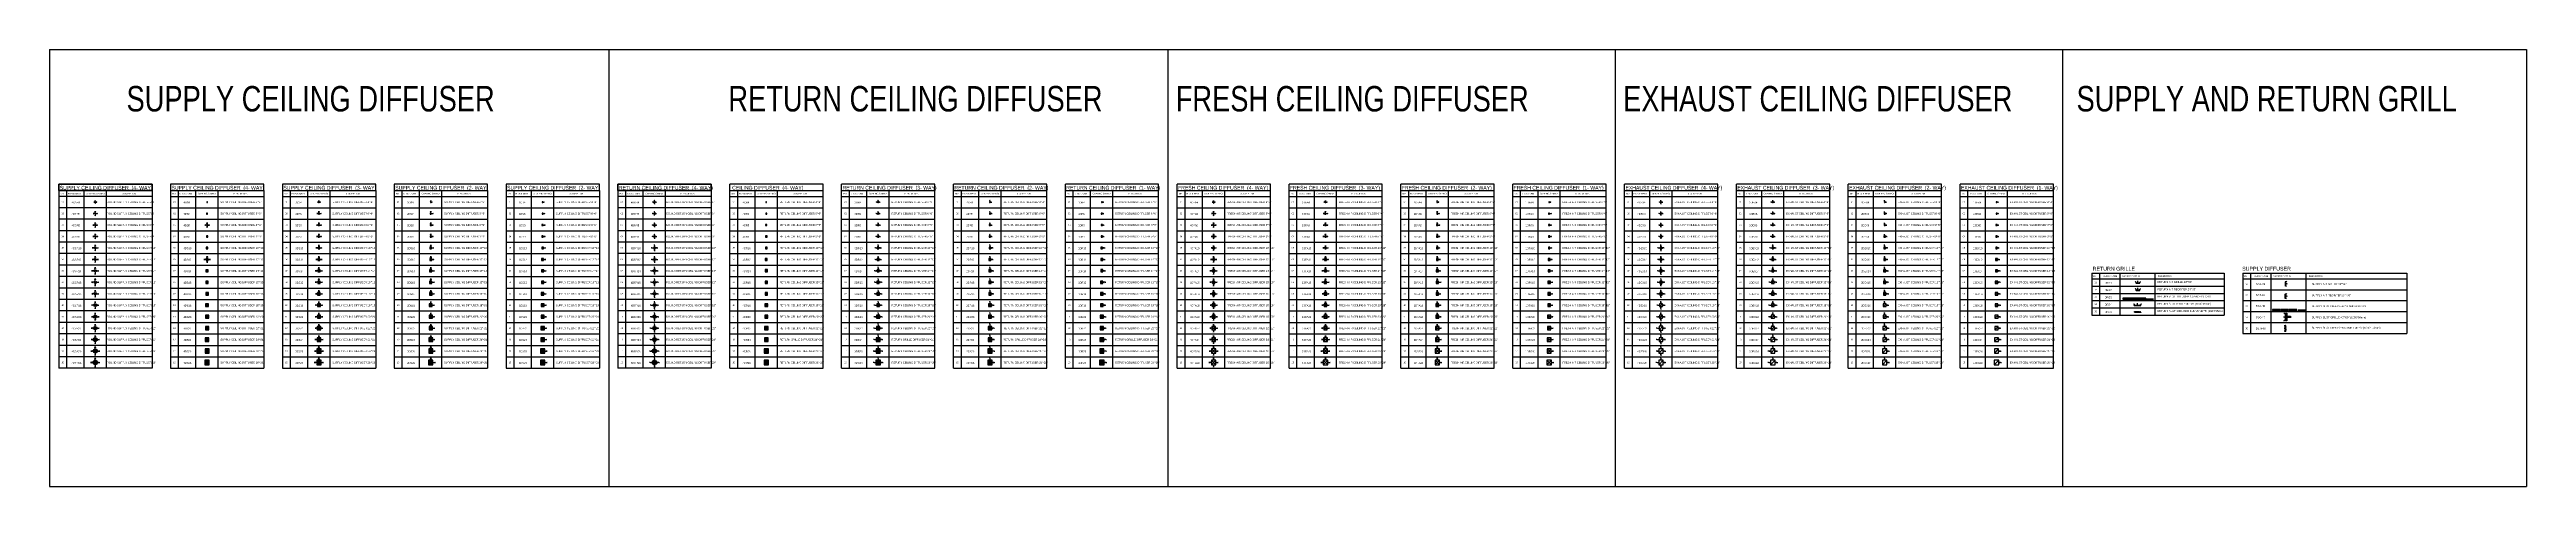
# Model space of a CAD drawing. Header units: millimetres. Extents: x 259256 to 648017, y 366981 to 480499.
# Drawn here: x 259256 to 648017, y 411861 to 480499 of the extents above; entities that cross this region are included whole.
import ezdxf
from ezdxf.enums import TextEntityAlignment as Align

# ---------------------------------------------------------------- set-up
doc = ezdxf.new("R2010")
doc.units = ezdxf.units.MM
doc.linetypes.add('HIDDEN', pattern=[0.375, 0.25, -0.125])
doc.layers.get('0').update_dxf_attribs({"color": 254})
for name, color, linetype in [('11-F-A-DUCT', 11, 'Continuous'), ('3- SUPPLY DUCT', 3, 'Continuous'), ('4-TEXT-HVAC', 4, 'Continuous'), ('40-REFERENCE-DRAWINGS-0-35', 40, 'Continuous'), ('43-REFERENCE-0-33', 43, 'Continuous'), ('6-RETURN-DUCT', 6, 'Continuous'), ('70-FRAM-DETAIL-0-45', 70, 'Continuous'), ('EXHAUST GRILL', 13, 'Continuous'), ('FRESH GRILL', 13, 'Continuous'), ('M-HVAC-CDFF', 10, 'Continuous'), ('RETURN GRILL', 13, 'Continuous'), ('SUPPLY GRILL', 13, 'Continuous')]:
    doc.layers.add(name, color=color, linetype=linetype)
doc.styles.add('STENCIL', font='stencil.shx')
doc.styles.add('style2', font='stencil.shx')

# ---------------------------------------------------------------- blocks, each defined once
blk = doc.blocks.new('1DEX4')
at = {"color": 13}
for p, q in [((-50, -50), (50, 50)), ((215, 0), (75, 0)), ((75, 0), (175, -20)), ((175, 20), (167, 0)), ((175, -20), (167, 0)), ((215, 0), (236, -21)), ((236, -21), (236, 21)), ((258, 0), (236, 21)), ((258, 0), (308, 0))]:
    blk.add_line(p, q, dxfattribs=at)
at = {"color": 12}
blk.add_lwpolyline([(-50, -50), (50, -50), (50, 50), (-50, 50)], close=True, dxfattribs=at)
at = {"color": 13}
for points in [[(175, 20), (167, 0), (75, 0)], [(175, -20), (167, 0), (75, 0)]]:
    blk.add_solid(points, dxfattribs=at)
blk = doc.blocks.new('1DEX10')
at = {"color": 13}
for p, q in [((125, 125), (-125, -125)), ((325, 0), (150, 0)), ((150, 0), (275, -25)), ((275, 25), (265, 0)), ((275, -25), (265, 0)), ((325, 0), (352, -27)), ((352, -27), (352, 27)), ((378, 0), (352, 27)), ((378, 0), (441, 0))]:
    blk.add_line(p, q, dxfattribs=at)
at = {"color": 12}
blk.add_lwpolyline([(-125, -125), (125, -125), (125, 125), (-125, 125)], close=True, dxfattribs=at)
at = {"color": 13}
for points in [[(275, 25), (265, 0), (150, 0)], [(275, -25), (265, 0), (150, 0)]]:
    blk.add_solid(points, dxfattribs=at)
blk = doc.blocks.new('1DEX6')
at = {"color": 13}
for p, q in [((75, 75), (-75, -75)), ((200, 20), (192, 0)), ((261, -21), (261, 21)), ((283, 0), (261, 21)), ((283, 0), (333, 0)), ((240, 0), (100, 0)), ((100, 0), (200, -20)), ((200, -20), (192, 0)), ((240, 0), (261, -21))]:
    blk.add_line(p, q, dxfattribs=at)
at = {"color": 12}
blk.add_lwpolyline([(-75, -75), (75, -75), (75, 75), (-75, 75)], close=True, dxfattribs=at)
at = {"color": 13}
for points in [[(200, 20), (192, 0), (100, 0)], [(200, -20), (192, 0), (100, 0)]]:
    blk.add_solid(points, dxfattribs=at)
blk = doc.blocks.new('1DEX8')
at = {"color": 13}
for p, q in [((100, 100), (-100, -100)), ((265, 0), (125, 0)), ((125, 0), (225, -20)), ((225, 20), (217, 0)), ((225, -20), (217, 0)), ((265, 0), (286, -21)), ((286, -21), (286, 21)), ((308, 0), (286, 21)), ((308, 0), (358, 0))]:
    blk.add_line(p, q, dxfattribs=at)
at = {"color": 12}
blk.add_lwpolyline([(-100, -100), (100, -100), (100, 100), (-100, 100)], close=True, dxfattribs=at)
at = {"color": 13}
for points in [[(225, 20), (217, 0), (125, 0)], [(225, -20), (217, 0), (125, 0)]]:
    blk.add_solid(points, dxfattribs=at)
blk = doc.blocks.new('1DEX12')
at = {"color": 13}
for p, q in [((150, 150), (-150, -150)), ((385, 0), (175, 0)), ((175, 0), (325, -30)), ((325, 30), (312, 0)), ((325, -30), (312, 0)), ((385, 0), (417, -32)), ((417, -32), (417, 32)), ((449, 0), (417, 32)), ((449, 0), (524, 0))]:
    blk.add_line(p, q, dxfattribs=at)
at = {"color": 12}
blk.add_lwpolyline([(-150, -150), (150, -150), (150, 150), (-150, 150)], close=True, dxfattribs=at)
at = {"color": 13}
for points in [[(325, 30), (312, 0), (175, 0)], [(325, -30), (312, 0), (175, 0)]]:
    blk.add_solid(points, dxfattribs=at)
blk = doc.blocks.new('1DEX14')
at = {"color": 13}
for p, q in [((175, 175), (-175, -175)), ((445, 0), (200, 0)), ((200, 0), (375, -35)), ((375, 35), (360, 0)), ((375, -35), (360, 0)), ((445, 0), (482, -37)), ((482, -37), (482, 37)), ((520, 0), (482, 37)), ((520, 0), (607, 0))]:
    blk.add_line(p, q, dxfattribs=at)
at = {"color": 12}
blk.add_lwpolyline([(-175, -175), (175, -175), (175, 175), (-175, 175)], close=True, dxfattribs=at)
at = {"color": 13}
for points in [[(375, 35), (360, 0), (200, 0)], [(375, -35), (360, 0), (200, 0)]]:
    blk.add_solid(points, dxfattribs=at)
blk = doc.blocks.new('1DEX16')
at = {"color": 13}
for p, q in [((200, 200), (-200, -200)), ((400, 35), (385, 0)), ((507, -37), (507, 37)), ((545, 0), (507, 37)), ((545, 0), (632, 0)), ((470, 0), (225, 0)), ((225, 0), (400, -35)), ((400, -35), (385, 0)), ((470, 0), (507, -37))]:
    blk.add_line(p, q, dxfattribs=at)
at = {"color": 12}
blk.add_lwpolyline([(-200, -200), (200, -200), (200, 200), (-200, 200)], close=True, dxfattribs=at)
at = {"color": 13}
for points in [[(400, 35), (385, 0), (225, 0)], [(400, -35), (385, 0), (225, 0)]]:
    blk.add_solid(points, dxfattribs=at)
blk = doc.blocks.new('1DEX18')
at = {"color": 13}
for p, q in [((225, 225), (-225, -225)), ((425, 35), (410, 0)), ((532, -37), (532, 37)), ((570, 0), (532, 37)), ((570, 0), (657, 0)), ((495, 0), (250, 0)), ((250, 0), (425, -35)), ((425, -35), (410, 0)), ((495, 0), (532, -37))]:
    blk.add_line(p, q, dxfattribs=at)
at = {"color": 12}
blk.add_lwpolyline([(-225, -225), (225, -225), (225, 225), (-225, 225)], close=True, dxfattribs=at)
at = {"color": 13}
for points in [[(425, 35), (410, 0), (250, 0)], [(425, -35), (410, 0), (250, 0)]]:
    blk.add_solid(points, dxfattribs=at)
blk = doc.blocks.new('1DEX20')
at = {"color": 13}
for p, q in [((250, 250), (-250, -250)), ((450, 35), (435, 0)), ((557, -37), (557, 37)), ((595, 0), (557, 37)), ((595, 0), (682, 0)), ((520, 0), (275, 0)), ((275, 0), (450, -35)), ((450, -35), (435, 0)), ((520, 0), (557, -37))]:
    blk.add_line(p, q, dxfattribs=at)
at = {"color": 12}
blk.add_lwpolyline([(-250, -250), (250, -250), (250, 250), (-250, 250)], close=True, dxfattribs=at)
at = {"color": 13}
for points in [[(450, 35), (435, 0), (275, 0)], [(450, -35), (435, 0), (275, 0)]]:
    blk.add_solid(points, dxfattribs=at)
blk = doc.blocks.new('1DEX22')
at = {"color": 13}
for p, q in [((275, 275), (-275, -275)), ((475, 35), (460, 0)), ((582, -37), (582, 37)), ((620, 0), (582, 37)), ((620, 0), (707, 0)), ((545, 0), (300, 0)), ((300, 0), (475, -35)), ((475, -35), (460, 0)), ((545, 0), (582, -37))]:
    blk.add_line(p, q, dxfattribs=at)
at = {"color": 12}
blk.add_lwpolyline([(-275, -275), (275, -275), (275, 275), (-275, 275)], close=True, dxfattribs=at)
at = {"color": 13}
for points in [[(475, 35), (460, 0), (300, 0)], [(475, -35), (460, 0), (300, 0)]]:
    blk.add_solid(points, dxfattribs=at)
blk = doc.blocks.new('1DEX24')
at = {"color": 13}
for p, q in [((300, 300), (-300, -300)), ((570, 0), (325, 0)), ((325, 0), (500, -35)), ((500, 35), (485, 0)), ((500, -35), (485, 0)), ((570, 0), (607, -37)), ((607, -37), (607, 37)), ((645, 0), (607, 37)), ((645, 0), (732, 0))]:
    blk.add_line(p, q, dxfattribs=at)
at = {"color": 12}
blk.add_lwpolyline([(-300, -300), (300, -300), (300, 300), (-300, 300)], close=True, dxfattribs=at)
at = {"color": 13}
for points in [[(500, 35), (485, 0), (325, 0)], [(500, -35), (485, 0), (325, 0)]]:
    blk.add_solid(points, dxfattribs=at)
blk = doc.blocks.new('1DEX26')
at = {"color": 13}
for p, q in [((325, 325), (-325, -325)), ((525, 35), (510, 0)), ((632, -37), (632, 37)), ((670, 0), (632, 37)), ((670, 0), (757, 0)), ((595, 0), (350, 0)), ((350, 0), (525, -35)), ((525, -35), (510, 0)), ((595, 0), (632, -37))]:
    blk.add_line(p, q, dxfattribs=at)
at = {"color": 12}
blk.add_lwpolyline([(-325, -325), (325, -325), (325, 325), (-325, 325)], close=True, dxfattribs=at)
at = {"color": 13}
for points in [[(525, 35), (510, 0), (350, 0)], [(525, -35), (510, 0), (350, 0)]]:
    blk.add_solid(points, dxfattribs=at)
blk = doc.blocks.new('1DEX28')
at = {"color": 13}
for p, q in [((350, 350), (-350, -350)), ((550, 35), (535, 0)), ((657, -37), (657, 37)), ((695, 0), (657, 37)), ((695, 0), (782, 0)), ((620, 0), (375, 0)), ((375, 0), (550, -35)), ((550, -35), (535, 0)), ((620, 0), (657, -37))]:
    blk.add_line(p, q, dxfattribs=at)
at = {"color": 12}
blk.add_lwpolyline([(-350, -350), (350, -350), (350, 350), (-350, 350)], close=True, dxfattribs=at)
at = {"color": 13}
for points in [[(550, 35), (535, 0), (375, 0)], [(550, -35), (535, 0), (375, 0)]]:
    blk.add_solid(points, dxfattribs=at)
blk = doc.blocks.new('2DEX4')
at = {"color": 13}
for p, q in [((-50, -50), (50, 50)), ((0, 215), (-21, 236)), ((-21, 236), (21, 236)), ((-20, 175), (0, 167)), ((0, 75), (-20, 175)), ((0, 258), (0, 308)), ((0, 258), (21, 236)), ((0, 215), (0, 75)), ((20, 175), (0, 167)), ((215, 0), (75, 0)), ((75, 0), (175, -20)), ((175, 20), (167, 0)), ((175, -20), (167, 0)), ((215, 0), (236, -21)), ((236, -21), (236, 21)), ((258, 0), (236, 21)), ((258, 0), (308, 0))]:
    blk.add_line(p, q, dxfattribs=at)
at = {"color": 12}
blk.add_lwpolyline([(-50, -50), (50, -50), (50, 50), (-50, 50)], close=True, dxfattribs=at)
at = {"color": 13}
for points in [[(-20, 175), (0, 167), (0, 75)], [(20, 175), (0, 167), (0, 75)], [(175, 20), (167, 0), (75, 0)], [(175, -20), (167, 0), (75, 0)]]:
    blk.add_solid(points, dxfattribs=at)
blk = doc.blocks.new('2DEX6')
at = {"color": 13}
for p, q in [((75, 75), (-75, -75)), ((0, 240), (-21, 261)), ((-21, 261), (21, 261)), ((-20, 200), (0, 192)), ((0, 100), (-20, 200)), ((0, 283), (0, 333)), ((0, 283), (21, 261)), ((0, 240), (0, 100)), ((20, 200), (0, 192)), ((200, 20), (192, 0)), ((261, -21), (261, 21)), ((283, 0), (261, 21)), ((283, 0), (333, 0)), ((240, 0), (100, 0)), ((100, 0), (200, -20)), ((200, -20), (192, 0)), ((240, 0), (261, -21))]:
    blk.add_line(p, q, dxfattribs=at)
at = {"color": 12}
blk.add_lwpolyline([(-75, -75), (75, -75), (75, 75), (-75, 75)], close=True, dxfattribs=at)
at = {"color": 13}
for points in [[(-20, 200), (0, 192), (0, 100)], [(20, 200), (0, 192), (0, 100)], [(200, 20), (192, 0), (100, 0)], [(200, -20), (192, 0), (100, 0)]]:
    blk.add_solid(points, dxfattribs=at)
blk = doc.blocks.new('2DEX8')
at = {"color": 13}
for p, q in [((100, 100), (-100, -100)), ((0, 265), (-21, 286)), ((-21, 286), (21, 286)), ((-20, 225), (0, 217)), ((0, 125), (-20, 225)), ((0, 308), (0, 358)), ((0, 308), (21, 286)), ((0, 265), (0, 125)), ((20, 225), (0, 217)), ((265, 0), (125, 0)), ((125, 0), (225, -20)), ((225, 20), (217, 0)), ((225, -20), (217, 0)), ((265, 0), (286, -21)), ((286, -21), (286, 21)), ((308, 0), (286, 21)), ((308, 0), (358, 0))]:
    blk.add_line(p, q, dxfattribs=at)
at = {"color": 12}
blk.add_lwpolyline([(-100, -100), (100, -100), (100, 100), (-100, 100)], close=True, dxfattribs=at)
at = {"color": 13}
for points in [[(-20, 225), (0, 217), (0, 125)], [(20, 225), (0, 217), (0, 125)], [(225, 20), (217, 0), (125, 0)], [(225, -20), (217, 0), (125, 0)]]:
    blk.add_solid(points, dxfattribs=at)
blk = doc.blocks.new('2DEX10')
at = {"color": 13}
for p, q in [((156, 125), (-93, -125)), ((31, 375), (-2, 408)), ((-2, 408), (65, 408)), ((0, 312), (31, 299)), ((31, 156), (0, 312)), ((31, 442), (31, 520)), ((31, 442), (65, 408)), ((31, 375), (31, 156)), ((63, 312), (31, 299)), ((406, 0), (188, 0)), ((188, 0), (344, -31)), ((344, 31), (331, 0)), ((344, -31), (331, 0)), ((406, 0), (440, -33)), ((440, -33), (440, 33)), ((473, 0), (440, 33)), ((473, 0), (551, 0))]:
    blk.add_line(p, q, dxfattribs=at)
at = {"color": 12}
blk.add_lwpolyline([(-93, -125), (156, -125), (156, 125), (-93, 125)], close=True, dxfattribs=at)
at = {"color": 13}
for points in [[(0, 312), (31, 299), (31, 156)], [(63, 312), (31, 299), (31, 156)], [(344, 31), (331, 0), (188, 0)], [(344, -31), (331, 0), (188, 0)]]:
    blk.add_solid(points, dxfattribs=at)
blk = doc.blocks.new('2DEX12')
at = {"color": 13}
for p, q in [((150, 150), (-150, -150)), ((0, 385), (-32, 417)), ((-32, 417), (32, 417)), ((-30, 325), (0, 312)), ((0, 175), (-30, 325)), ((0, 449), (0, 524)), ((0, 449), (32, 417)), ((0, 385), (0, 175)), ((30, 325), (0, 312)), ((385, 0), (175, 0)), ((175, 0), (325, -30)), ((325, 30), (312, 0)), ((325, -30), (312, 0)), ((385, 0), (417, -32)), ((417, -32), (417, 32)), ((449, 0), (417, 32)), ((449, 0), (524, 0))]:
    blk.add_line(p, q, dxfattribs=at)
at = {"color": 12}
blk.add_lwpolyline([(-150, -150), (150, -150), (150, 150), (-150, 150)], close=True, dxfattribs=at)
at = {"color": 13}
for points in [[(-30, 325), (0, 312), (0, 175)], [(30, 325), (0, 312), (0, 175)], [(325, 30), (312, 0), (175, 0)], [(325, -30), (312, 0), (175, 0)]]:
    blk.add_solid(points, dxfattribs=at)
blk = doc.blocks.new('2DEX14')
at = {"color": 13}
for p, q in [((175, 175), (-175, -175)), ((0, 445), (-37, 482)), ((-37, 482), (37, 482)), ((-35, 375), (0, 360)), ((0, 200), (-35, 375)), ((0, 520), (0, 607)), ((0, 520), (37, 482)), ((0, 445), (0, 200)), ((35, 375), (0, 360)), ((445, 0), (200, 0)), ((200, 0), (375, -35)), ((375, 35), (360, 0)), ((375, -35), (360, 0)), ((445, 0), (482, -37)), ((482, -37), (482, 37)), ((520, 0), (482, 37)), ((520, 0), (607, 0))]:
    blk.add_line(p, q, dxfattribs=at)
at = {"color": 12}
blk.add_lwpolyline([(-175, -175), (175, -175), (175, 175), (-175, 175)], close=True, dxfattribs=at)
at = {"color": 13}
for points in [[(-35, 375), (0, 360), (0, 200)], [(35, 375), (0, 360), (0, 200)], [(375, 35), (360, 0), (200, 0)], [(375, -35), (360, 0), (200, 0)]]:
    blk.add_solid(points, dxfattribs=at)
blk = doc.blocks.new('2DEX16')
at = {"color": 13}
for p, q in [((200, 200), (-200, -200)), ((0, 470), (-37, 507)), ((-37, 507), (37, 507)), ((-35, 400), (0, 385)), ((0, 225), (-35, 400)), ((0, 545), (0, 632)), ((0, 545), (37, 507)), ((0, 470), (0, 225)), ((35, 400), (0, 385)), ((400, 35), (385, 0)), ((507, -37), (507, 37)), ((545, 0), (507, 37)), ((545, 0), (632, 0)), ((470, 0), (225, 0)), ((225, 0), (400, -35)), ((400, -35), (385, 0)), ((470, 0), (507, -37))]:
    blk.add_line(p, q, dxfattribs=at)
at = {"color": 12}
blk.add_lwpolyline([(-200, -200), (200, -200), (200, 200), (-200, 200)], close=True, dxfattribs=at)
at = {"color": 13}
for points in [[(-35, 400), (0, 385), (0, 225)], [(35, 400), (0, 385), (0, 225)], [(400, 35), (385, 0), (225, 0)], [(400, -35), (385, 0), (225, 0)]]:
    blk.add_solid(points, dxfattribs=at)
blk = doc.blocks.new('2DEX18')
at = {"color": 13}
for p, q in [((225, 225), (-225, -225)), ((0, 495), (-37, 532)), ((-37, 532), (37, 532)), ((-35, 425), (0, 410)), ((0, 250), (-35, 425)), ((0, 570), (0, 657)), ((0, 570), (37, 532)), ((0, 495), (0, 250)), ((35, 425), (0, 410)), ((425, 35), (410, 0)), ((532, -37), (532, 37)), ((570, 0), (532, 37)), ((570, 0), (657, 0)), ((495, 0), (250, 0)), ((250, 0), (425, -35)), ((425, -35), (410, 0)), ((495, 0), (532, -37))]:
    blk.add_line(p, q, dxfattribs=at)
at = {"color": 12}
blk.add_lwpolyline([(-225, -225), (225, -225), (225, 225), (-225, 225)], close=True, dxfattribs=at)
at = {"color": 13}
for points in [[(-35, 425), (0, 410), (0, 250)], [(35, 425), (0, 410), (0, 250)], [(425, 35), (410, 0), (250, 0)], [(425, -35), (410, 0), (250, 0)]]:
    blk.add_solid(points, dxfattribs=at)
blk = doc.blocks.new('2DEX20')
at = {"color": 13}
for p, q in [((250, 250), (-250, -250)), ((0, 520), (-37, 557)), ((-37, 557), (37, 557)), ((-35, 450), (0, 435)), ((0, 275), (-35, 450)), ((0, 595), (0, 682)), ((0, 595), (37, 557)), ((0, 520), (0, 275)), ((35, 450), (0, 435)), ((450, 35), (435, 0)), ((557, -37), (557, 37)), ((595, 0), (557, 37)), ((595, 0), (682, 0)), ((520, 0), (275, 0)), ((275, 0), (450, -35)), ((450, -35), (435, 0)), ((520, 0), (557, -37))]:
    blk.add_line(p, q, dxfattribs=at)
at = {"color": 12}
blk.add_lwpolyline([(-250, -250), (250, -250), (250, 250), (-250, 250)], close=True, dxfattribs=at)
at = {"color": 13}
for points in [[(-35, 450), (0, 435), (0, 275)], [(35, 450), (0, 435), (0, 275)], [(450, 35), (435, 0), (275, 0)], [(450, -35), (435, 0), (275, 0)]]:
    blk.add_solid(points, dxfattribs=at)
blk = doc.blocks.new('2DEX22')
at = {"color": 13}
for p, q in [((275, 275), (-275, -275)), ((0, 545), (-37, 582)), ((-37, 582), (37, 582)), ((-35, 475), (0, 460)), ((0, 300), (-35, 475)), ((0, 620), (0, 707)), ((0, 620), (37, 582)), ((0, 545), (0, 300)), ((35, 475), (0, 460)), ((475, 35), (460, 0)), ((582, -37), (582, 37)), ((620, 0), (582, 37)), ((620, 0), (707, 0)), ((545, 0), (300, 0)), ((300, 0), (475, -35)), ((475, -35), (460, 0)), ((545, 0), (582, -37))]:
    blk.add_line(p, q, dxfattribs=at)
at = {"color": 12}
blk.add_lwpolyline([(-275, -275), (275, -275), (275, 275), (-275, 275)], close=True, dxfattribs=at)
at = {"color": 13}
for points in [[(-35, 475), (0, 460), (0, 300)], [(35, 475), (0, 460), (0, 300)], [(475, 35), (460, 0), (300, 0)], [(475, -35), (460, 0), (300, 0)]]:
    blk.add_solid(points, dxfattribs=at)
blk = doc.blocks.new('2DEX24')
at = {"color": 13}
for p, q in [((300, 300), (-300, -300)), ((0, 570), (-37, 607)), ((-37, 607), (37, 607)), ((-35, 500), (0, 485)), ((0, 325), (-35, 500)), ((0, 645), (0, 732)), ((0, 645), (37, 607)), ((0, 570), (0, 325)), ((35, 500), (0, 485)), ((570, 0), (325, 0)), ((325, 0), (500, -35)), ((500, 35), (485, 0)), ((500, -35), (485, 0)), ((570, 0), (607, -37)), ((607, -37), (607, 37)), ((645, 0), (607, 37)), ((645, 0), (732, 0))]:
    blk.add_line(p, q, dxfattribs=at)
at = {"color": 12}
blk.add_lwpolyline([(-300, -300), (300, -300), (300, 300), (-300, 300)], close=True, dxfattribs=at)
at = {"color": 13}
for points in [[(-35, 500), (0, 485), (0, 325)], [(35, 500), (0, 485), (0, 325)], [(500, 35), (485, 0), (325, 0)], [(500, -35), (485, 0), (325, 0)]]:
    blk.add_solid(points, dxfattribs=at)
blk = doc.blocks.new('2DEX26')
at = {"color": 13}
for p, q in [((325, 325), (-325, -325)), ((0, 595), (-37, 632)), ((-37, 632), (37, 632)), ((-35, 525), (0, 510)), ((0, 350), (-35, 525)), ((0, 670), (0, 757)), ((0, 670), (37, 632)), ((0, 595), (0, 350)), ((35, 525), (0, 510)), ((525, 35), (510, 0)), ((632, -37), (632, 37)), ((670, 0), (632, 37)), ((670, 0), (757, 0)), ((595, 0), (350, 0)), ((350, 0), (525, -35)), ((525, -35), (510, 0)), ((595, 0), (632, -37))]:
    blk.add_line(p, q, dxfattribs=at)
at = {"color": 12}
blk.add_lwpolyline([(-325, -325), (325, -325), (325, 325), (-325, 325)], close=True, dxfattribs=at)
at = {"color": 13}
for points in [[(-35, 525), (0, 510), (0, 350)], [(35, 525), (0, 510), (0, 350)], [(525, 35), (510, 0), (350, 0)], [(525, -35), (510, 0), (350, 0)]]:
    blk.add_solid(points, dxfattribs=at)
blk = doc.blocks.new('2DEX28')
at = {"color": 13}
for p, q in [((350, 350), (-350, -350)), ((0, 620), (-37, 657)), ((-37, 657), (37, 657)), ((-35, 550), (0, 535)), ((0, 375), (-35, 550)), ((0, 695), (0, 782)), ((0, 695), (37, 657)), ((0, 620), (0, 375)), ((35, 550), (0, 535)), ((550, 35), (535, 0)), ((657, -37), (657, 37)), ((695, 0), (657, 37)), ((695, 0), (782, 0)), ((620, 0), (375, 0)), ((375, 0), (550, -35)), ((550, -35), (535, 0)), ((620, 0), (657, -37))]:
    blk.add_line(p, q, dxfattribs=at)
at = {"color": 12}
blk.add_lwpolyline([(-350, -350), (350, -350), (350, 350), (-350, 350)], close=True, dxfattribs=at)
at = {"color": 13}
for points in [[(-35, 550), (0, 535), (0, 375)], [(35, 550), (0, 535), (0, 375)], [(550, 35), (535, 0), (375, 0)], [(550, -35), (535, 0), (375, 0)]]:
    blk.add_solid(points, dxfattribs=at)
blk = doc.blocks.new('3DEX4')
at = {"color": 13}
for p, q in [((-258, 0), (-308, 0)), ((-258, 0), (-236, 21)), ((-236, -21), (-236, 21)), ((-215, 0), (-236, -21)), ((-215, 0), (-75, 0)), ((-175, 20), (-167, 0)), ((-175, -20), (-167, 0)), ((-75, 0), (-175, -20)), ((-50, -50), (50, 50)), ((0, 215), (-21, 236)), ((-21, 236), (21, 236)), ((-20, 175), (0, 167)), ((0, 75), (-20, 175)), ((0, 258), (0, 308)), ((0, 258), (21, 236)), ((0, 215), (0, 75)), ((20, 175), (0, 167)), ((215, 0), (75, 0)), ((75, 0), (175, -20)), ((175, 20), (167, 0)), ((175, -20), (167, 0)), ((215, 0), (236, -21)), ((236, -21), (236, 21)), ((258, 0), (236, 21)), ((258, 0), (308, 0))]:
    blk.add_line(p, q, dxfattribs=at)
at = {"color": 12}
blk.add_lwpolyline([(-50, -50), (50, -50), (50, 50), (-50, 50)], close=True, dxfattribs=at)
at = {"color": 13}
for points in [[(-175, 20), (-167, 0), (-75, 0)], [(-175, -20), (-167, 0), (-75, 0)], [(-20, 175), (0, 167), (0, 75)], [(20, 175), (0, 167), (0, 75)], [(175, 20), (167, 0), (75, 0)], [(175, -20), (167, 0), (75, 0)]]:
    blk.add_solid(points, dxfattribs=at)
blk = doc.blocks.new('3DEX6')
at = {"color": 13}
for p, q in [((-283, 0), (-333, 0)), ((-283, 0), (-261, 21)), ((-261, -21), (-261, 21)), ((-200, 20), (-192, 0)), ((75, 75), (-75, -75)), ((0, 240), (-21, 261)), ((-21, 261), (21, 261)), ((-20, 200), (0, 192)), ((0, 100), (-20, 200)), ((0, 283), (0, 333)), ((0, 283), (21, 261)), ((0, 240), (0, 100)), ((20, 200), (0, 192)), ((200, 20), (192, 0)), ((261, -21), (261, 21)), ((283, 0), (261, 21)), ((283, 0), (333, 0)), ((-240, 0), (-261, -21)), ((-240, 0), (-100, 0)), ((-200, -20), (-192, 0)), ((-100, 0), (-200, -20)), ((240, 0), (100, 0)), ((100, 0), (200, -20)), ((200, -20), (192, 0)), ((240, 0), (261, -21))]:
    blk.add_line(p, q, dxfattribs=at)
at = {"color": 12}
blk.add_lwpolyline([(-75, -75), (75, -75), (75, 75), (-75, 75)], close=True, dxfattribs=at)
at = {"color": 13}
for points in [[(-200, 20), (-192, 0), (-100, 0)], [(-20, 200), (0, 192), (0, 100)], [(20, 200), (0, 192), (0, 100)], [(200, 20), (192, 0), (100, 0)], [(-200, -20), (-192, 0), (-100, 0)], [(200, -20), (192, 0), (100, 0)]]:
    blk.add_solid(points, dxfattribs=at)
blk = doc.blocks.new('3DEX8')
at = {"color": 13}
for p, q in [((-308, 0), (-358, 0)), ((-308, 0), (-286, 21)), ((-286, -21), (-286, 21)), ((-265, 0), (-286, -21)), ((-265, 0), (-125, 0)), ((-225, 20), (-217, 0)), ((-225, -20), (-217, 0)), ((-125, 0), (-225, -20)), ((100, 100), (-100, -100)), ((0, 265), (-21, 286)), ((-21, 286), (21, 286)), ((-20, 225), (0, 217)), ((0, 125), (-20, 225)), ((0, 308), (0, 358)), ((0, 308), (21, 286)), ((0, 265), (0, 125)), ((20, 225), (0, 217)), ((265, 0), (125, 0)), ((125, 0), (225, -20)), ((225, 20), (217, 0)), ((225, -20), (217, 0)), ((265, 0), (286, -21)), ((286, -21), (286, 21)), ((308, 0), (286, 21)), ((308, 0), (358, 0))]:
    blk.add_line(p, q, dxfattribs=at)
at = {"color": 12}
blk.add_lwpolyline([(-100, -100), (100, -100), (100, 100), (-100, 100)], close=True, dxfattribs=at)
at = {"color": 13}
for points in [[(-225, 20), (-217, 0), (-125, 0)], [(-225, -20), (-217, 0), (-125, 0)], [(-20, 225), (0, 217), (0, 125)], [(20, 225), (0, 217), (0, 125)], [(225, 20), (217, 0), (125, 0)], [(225, -20), (217, 0), (125, 0)]]:
    blk.add_solid(points, dxfattribs=at)
blk = doc.blocks.new('3DEX10')
at = {"color": 13}
for p, q in [((-442, 0), (-520, 0)), ((-442, 0), (-408, 33)), ((-408, -33), (-408, 33)), ((-375, 0), (-408, -33)), ((-375, 0), (-156, 0)), ((-312, 31), (-299, 0)), ((-312, -31), (-299, 0)), ((-156, 0), (-312, -31)), ((125, 125), (-125, -125)), ((0, 375), (-33, 408)), ((-33, 408), (33, 408)), ((-31, 312), (0, 299)), ((0, 156), (-31, 312)), ((0, 442), (0, 520)), ((0, 442), (33, 408)), ((0, 375), (0, 156)), ((31, 312), (0, 299)), ((375, 0), (156, 0)), ((156, 0), (312, -31)), ((312, 31), (299, 0)), ((312, -31), (299, 0)), ((375, 0), (408, -33)), ((408, -33), (408, 33)), ((442, 0), (408, 33)), ((442, 0), (520, 0))]:
    blk.add_line(p, q, dxfattribs=at)
at = {"color": 12}
blk.add_lwpolyline([(-125, -125), (125, -125), (125, 125), (-125, 125)], close=True, dxfattribs=at)
at = {"color": 13}
for points in [[(-312, 31), (-299, 0), (-156, 0)], [(-312, -31), (-299, 0), (-156, 0)], [(-31, 312), (0, 299), (0, 156)], [(31, 312), (0, 299), (0, 156)], [(312, 31), (299, 0), (156, 0)], [(312, -31), (299, 0), (156, 0)]]:
    blk.add_solid(points, dxfattribs=at)
blk = doc.blocks.new('3DEX12')
at = {"color": 13}
for p, q in [((-449, 0), (-524, 0)), ((-449, 0), (-417, 32)), ((-417, -32), (-417, 32)), ((-385, 0), (-417, -32)), ((-385, 0), (-175, 0)), ((-325, 30), (-312, 0)), ((-325, -30), (-312, 0)), ((-175, 0), (-325, -30)), ((150, 150), (-150, -150)), ((0, 385), (-32, 417)), ((-32, 417), (32, 417)), ((-30, 325), (0, 312)), ((0, 175), (-30, 325)), ((0, 449), (0, 524)), ((0, 449), (32, 417)), ((0, 385), (0, 175)), ((30, 325), (0, 312)), ((385, 0), (175, 0)), ((175, 0), (325, -30)), ((325, 30), (312, 0)), ((325, -30), (312, 0)), ((385, 0), (417, -32)), ((417, -32), (417, 32)), ((449, 0), (417, 32)), ((449, 0), (524, 0))]:
    blk.add_line(p, q, dxfattribs=at)
at = {"color": 12}
blk.add_lwpolyline([(-150, -150), (150, -150), (150, 150), (-150, 150)], close=True, dxfattribs=at)
at = {"color": 13}
for points in [[(-325, 30), (-312, 0), (-175, 0)], [(-325, -30), (-312, 0), (-175, 0)], [(-30, 325), (0, 312), (0, 175)], [(30, 325), (0, 312), (0, 175)], [(325, 30), (312, 0), (175, 0)], [(325, -30), (312, 0), (175, 0)]]:
    blk.add_solid(points, dxfattribs=at)
blk = doc.blocks.new('3DEX14')
at = {"color": 13}
for p, q in [((-520, 0), (-607, 0)), ((-520, 0), (-482, 37)), ((-482, -37), (-482, 37)), ((-445, 0), (-482, -37)), ((-445, 0), (-200, 0)), ((-375, 35), (-360, 0)), ((-375, -35), (-360, 0)), ((-200, 0), (-375, -35)), ((175, 175), (-175, -175)), ((0, 445), (-37, 482)), ((-37, 482), (37, 482)), ((-35, 375), (0, 360)), ((0, 200), (-35, 375)), ((0, 520), (0, 607)), ((0, 520), (37, 482)), ((0, 445), (0, 200)), ((35, 375), (0, 360)), ((445, 0), (200, 0)), ((200, 0), (375, -35)), ((375, 35), (360, 0)), ((375, -35), (360, 0)), ((445, 0), (482, -37)), ((482, -37), (482, 37)), ((520, 0), (482, 37)), ((520, 0), (607, 0))]:
    blk.add_line(p, q, dxfattribs=at)
at = {"color": 12}
blk.add_lwpolyline([(-175, -175), (175, -175), (175, 175), (-175, 175)], close=True, dxfattribs=at)
at = {"color": 13}
for points in [[(-375, 35), (-360, 0), (-200, 0)], [(-375, -35), (-360, 0), (-200, 0)], [(-35, 375), (0, 360), (0, 200)], [(35, 375), (0, 360), (0, 200)], [(375, 35), (360, 0), (200, 0)], [(375, -35), (360, 0), (200, 0)]]:
    blk.add_solid(points, dxfattribs=at)
blk = doc.blocks.new('3DEX16')
at = {"color": 13}
for p, q in [((-545, 0), (-632, 0)), ((-545, 0), (-507, 37)), ((-507, -37), (-507, 37)), ((-400, 35), (-385, 0)), ((200, 200), (-200, -200)), ((0, 470), (-37, 507)), ((-37, 507), (37, 507)), ((-35, 400), (0, 385)), ((0, 225), (-35, 400)), ((0, 545), (0, 632)), ((0, 545), (37, 507)), ((0, 470), (0, 225)), ((35, 400), (0, 385)), ((400, 35), (385, 0)), ((507, -37), (507, 37)), ((545, 0), (507, 37)), ((545, 0), (632, 0)), ((-470, 0), (-507, -37)), ((-470, 0), (-225, 0)), ((-400, -35), (-385, 0)), ((-225, 0), (-400, -35)), ((470, 0), (225, 0)), ((225, 0), (400, -35)), ((400, -35), (385, 0)), ((470, 0), (507, -37))]:
    blk.add_line(p, q, dxfattribs=at)
at = {"color": 12}
blk.add_lwpolyline([(-200, -200), (200, -200), (200, 200), (-200, 200)], close=True, dxfattribs=at)
at = {"color": 13}
for points in [[(-400, 35), (-385, 0), (-225, 0)], [(-35, 400), (0, 385), (0, 225)], [(35, 400), (0, 385), (0, 225)], [(400, 35), (385, 0), (225, 0)], [(-400, -35), (-385, 0), (-225, 0)], [(400, -35), (385, 0), (225, 0)]]:
    blk.add_solid(points, dxfattribs=at)
blk = doc.blocks.new('3DEX18')
at = {"color": 13}
for p, q in [((-570, 0), (-657, 0)), ((-570, 0), (-532, 37)), ((-532, -37), (-532, 37)), ((-425, 35), (-410, 0)), ((225, 225), (-225, -225)), ((0, 495), (-37, 532)), ((-37, 532), (37, 532)), ((-35, 425), (0, 410)), ((0, 250), (-35, 425)), ((0, 570), (0, 657)), ((0, 570), (37, 532)), ((0, 495), (0, 250)), ((35, 425), (0, 410)), ((425, 35), (410, 0)), ((532, -37), (532, 37)), ((570, 0), (532, 37)), ((570, 0), (657, 0)), ((-495, 0), (-532, -37)), ((-495, 0), (-250, 0)), ((-425, -35), (-410, 0)), ((-250, 0), (-425, -35)), ((495, 0), (250, 0)), ((250, 0), (425, -35)), ((425, -35), (410, 0)), ((495, 0), (532, -37))]:
    blk.add_line(p, q, dxfattribs=at)
at = {"color": 12}
blk.add_lwpolyline([(-225, -225), (225, -225), (225, 225), (-225, 225)], close=True, dxfattribs=at)
at = {"color": 13}
for points in [[(-425, 35), (-410, 0), (-250, 0)], [(-35, 425), (0, 410), (0, 250)], [(35, 425), (0, 410), (0, 250)], [(425, 35), (410, 0), (250, 0)], [(-425, -35), (-410, 0), (-250, 0)], [(425, -35), (410, 0), (250, 0)]]:
    blk.add_solid(points, dxfattribs=at)
blk = doc.blocks.new('3DEX20')
at = {"color": 13}
for p, q in [((-595, 0), (-682, 0)), ((-595, 0), (-557, 37)), ((-557, -37), (-557, 37)), ((-450, 35), (-435, 0)), ((250, 250), (-250, -250)), ((0, 520), (-37, 557)), ((-37, 557), (37, 557)), ((-35, 450), (0, 435)), ((0, 275), (-35, 450)), ((0, 595), (0, 682)), ((0, 595), (37, 557)), ((0, 520), (0, 275)), ((35, 450), (0, 435)), ((450, 35), (435, 0)), ((557, -37), (557, 37)), ((595, 0), (557, 37)), ((595, 0), (682, 0)), ((-520, 0), (-557, -37)), ((-520, 0), (-275, 0)), ((-450, -35), (-435, 0)), ((-275, 0), (-450, -35)), ((520, 0), (275, 0)), ((275, 0), (450, -35)), ((450, -35), (435, 0)), ((520, 0), (557, -37))]:
    blk.add_line(p, q, dxfattribs=at)
at = {"color": 12}
blk.add_lwpolyline([(-250, -250), (250, -250), (250, 250), (-250, 250)], close=True, dxfattribs=at)
at = {"color": 13}
for points in [[(-450, 35), (-435, 0), (-275, 0)], [(-35, 450), (0, 435), (0, 275)], [(35, 450), (0, 435), (0, 275)], [(450, 35), (435, 0), (275, 0)], [(-450, -35), (-435, 0), (-275, 0)], [(450, -35), (435, 0), (275, 0)]]:
    blk.add_solid(points, dxfattribs=at)
blk = doc.blocks.new('3DEX22')
at = {"color": 13}
for p, q in [((-620, 0), (-707, 0)), ((-620, 0), (-582, 37)), ((-582, -37), (-582, 37)), ((-475, 35), (-460, 0)), ((275, 275), (-275, -275)), ((0, 545), (-37, 582)), ((-37, 582), (37, 582)), ((-35, 475), (0, 460)), ((0, 300), (-35, 475)), ((0, 620), (0, 707)), ((0, 620), (37, 582)), ((0, 545), (0, 300)), ((35, 475), (0, 460)), ((475, 35), (460, 0)), ((582, -37), (582, 37)), ((620, 0), (582, 37)), ((620, 0), (707, 0)), ((-545, 0), (-582, -37)), ((-545, 0), (-300, 0)), ((-475, -35), (-460, 0)), ((-300, 0), (-475, -35)), ((545, 0), (300, 0)), ((300, 0), (475, -35)), ((475, -35), (460, 0)), ((545, 0), (582, -37))]:
    blk.add_line(p, q, dxfattribs=at)
at = {"color": 12}
blk.add_lwpolyline([(-275, -275), (275, -275), (275, 275), (-275, 275)], close=True, dxfattribs=at)
at = {"color": 13}
for points in [[(-475, 35), (-460, 0), (-300, 0)], [(-35, 475), (0, 460), (0, 300)], [(35, 475), (0, 460), (0, 300)], [(475, 35), (460, 0), (300, 0)], [(-475, -35), (-460, 0), (-300, 0)], [(475, -35), (460, 0), (300, 0)]]:
    blk.add_solid(points, dxfattribs=at)
blk = doc.blocks.new('3DEX24')
at = {"color": 13}
for p, q in [((-645, 0), (-732, 0)), ((-645, 0), (-607, 37)), ((-607, -37), (-607, 37)), ((-570, 0), (-607, -37)), ((-570, 0), (-325, 0)), ((-500, 35), (-485, 0)), ((-500, -35), (-485, 0)), ((-325, 0), (-500, -35)), ((300, 300), (-300, -300)), ((0, 570), (-37, 607)), ((-37, 607), (37, 607)), ((-35, 500), (0, 485)), ((0, 325), (-35, 500)), ((0, 645), (0, 732)), ((0, 645), (37, 607)), ((0, 570), (0, 325)), ((35, 500), (0, 485)), ((570, 0), (325, 0)), ((325, 0), (500, -35)), ((500, 35), (485, 0)), ((500, -35), (485, 0)), ((570, 0), (607, -37)), ((607, -37), (607, 37)), ((645, 0), (607, 37)), ((645, 0), (732, 0))]:
    blk.add_line(p, q, dxfattribs=at)
at = {"color": 12}
blk.add_lwpolyline([(-300, -300), (300, -300), (300, 300), (-300, 300)], close=True, dxfattribs=at)
at = {"color": 13}
for points in [[(-500, 35), (-485, 0), (-325, 0)], [(-500, -35), (-485, 0), (-325, 0)], [(-35, 500), (0, 485), (0, 325)], [(35, 500), (0, 485), (0, 325)], [(500, 35), (485, 0), (325, 0)], [(500, -35), (485, 0), (325, 0)]]:
    blk.add_solid(points, dxfattribs=at)
blk = doc.blocks.new('3DEX26')
at = {"color": 13}
for p, q in [((-670, 0), (-757, 0)), ((-670, 0), (-632, 37)), ((-632, -37), (-632, 37)), ((-525, 35), (-510, 0)), ((325, 325), (-325, -325)), ((0, 595), (-37, 632)), ((-37, 632), (37, 632)), ((-35, 525), (0, 510)), ((0, 350), (-35, 525)), ((0, 670), (0, 757)), ((0, 670), (37, 632)), ((0, 595), (0, 350)), ((35, 525), (0, 510)), ((525, 35), (510, 0)), ((632, -37), (632, 37)), ((670, 0), (632, 37)), ((670, 0), (757, 0)), ((-595, 0), (-632, -37)), ((-595, 0), (-350, 0)), ((-525, -35), (-510, 0)), ((-350, 0), (-525, -35)), ((595, 0), (350, 0)), ((350, 0), (525, -35)), ((525, -35), (510, 0)), ((595, 0), (632, -37))]:
    blk.add_line(p, q, dxfattribs=at)
at = {"color": 12}
blk.add_lwpolyline([(-325, -325), (325, -325), (325, 325), (-325, 325)], close=True, dxfattribs=at)
at = {"color": 13}
for points in [[(-525, 35), (-510, 0), (-350, 0)], [(-35, 525), (0, 510), (0, 350)], [(35, 525), (0, 510), (0, 350)], [(525, 35), (510, 0), (350, 0)], [(-525, -35), (-510, 0), (-350, 0)], [(525, -35), (510, 0), (350, 0)]]:
    blk.add_solid(points, dxfattribs=at)
blk = doc.blocks.new('3DEX28')
at = {"color": 13}
for p, q in [((-695, 0), (-782, 0)), ((-695, 0), (-657, 37)), ((-657, -37), (-657, 37)), ((-550, 35), (-535, 0)), ((350, 350), (-350, -350)), ((0, 620), (-37, 657)), ((-37, 657), (37, 657)), ((-35, 550), (0, 535)), ((0, 375), (-35, 550)), ((0, 695), (0, 782)), ((0, 695), (37, 657)), ((0, 620), (0, 375)), ((35, 550), (0, 535)), ((550, 35), (535, 0)), ((657, -37), (657, 37)), ((695, 0), (657, 37)), ((695, 0), (782, 0)), ((-620, 0), (-657, -37)), ((-620, 0), (-375, 0)), ((-550, -35), (-535, 0)), ((-375, 0), (-550, -35)), ((620, 0), (375, 0)), ((375, 0), (550, -35)), ((550, -35), (535, 0)), ((620, 0), (657, -37))]:
    blk.add_line(p, q, dxfattribs=at)
at = {"color": 12}
blk.add_lwpolyline([(-350, -350), (350, -350), (350, 350), (-350, 350)], close=True, dxfattribs=at)
at = {"color": 13}
for points in [[(-550, 35), (-535, 0), (-375, 0)], [(-35, 550), (0, 535), (0, 375)], [(35, 550), (0, 535), (0, 375)], [(550, 35), (535, 0), (375, 0)], [(-550, -35), (-535, 0), (-375, 0)], [(550, -35), (535, 0), (375, 0)]]:
    blk.add_solid(points, dxfattribs=at)
blk = doc.blocks.new('4DEX4')
at = {"color": 13}
for p, q in [((-258, 0), (-308, 0)), ((-258, 0), (-236, 21)), ((-236, -21), (-236, 21)), ((-215, 0), (-236, -21)), ((-215, 0), (-75, 0)), ((-175, 20), (-167, 0)), ((-175, -20), (-167, 0)), ((-75, 0), (-175, -20)), ((-50, -50), (50, 50)), ((0, 215), (-21, 236)), ((-21, 236), (21, 236)), ((-20, 175), (0, 167)), ((0, 75), (-20, 175)), ((0, 258), (0, 308)), ((0, 258), (21, 236)), ((0, 215), (0, 75)), ((20, 175), (0, 167)), ((215, 0), (75, 0)), ((75, 0), (175, -20)), ((175, 20), (167, 0)), ((175, -20), (167, 0)), ((215, 0), (236, -21)), ((236, -21), (236, 21)), ((258, 0), (236, 21)), ((258, 0), (308, 0)), ((0, -215), (-21, -236)), ((-21, -236), (21, -236)), ((0, -75), (-20, -175)), ((-20, -175), (0, -167)), ((0, -215), (0, -75)), ((20, -175), (0, -167)), ((0, -258), (21, -236)), ((0, -258), (0, -308))]:
    blk.add_line(p, q, dxfattribs=at)
at = {"color": 12}
blk.add_lwpolyline([(-50, -50), (50, -50), (50, 50), (-50, 50)], close=True, dxfattribs=at)
at = {"color": 13}
for points in [[(-175, 20), (-167, 0), (-75, 0)], [(-175, -20), (-167, 0), (-75, 0)], [(-20, 175), (0, 167), (0, 75)], [(20, 175), (0, 167), (0, 75)], [(175, 20), (167, 0), (75, 0)], [(175, -20), (167, 0), (75, 0)], [(-20, -175), (0, -167), (0, -75)], [(20, -175), (0, -167), (0, -75)]]:
    blk.add_solid(points, dxfattribs=at)
blk = doc.blocks.new('4DEX6')
at = {"color": 13}
for p, q in [((-283, 0), (-333, 0)), ((-283, 0), (-261, 21)), ((-261, -21), (-261, 21)), ((-200, 20), (-192, 0)), ((75, 75), (-75, -75)), ((0, 240), (-21, 261)), ((-21, 261), (21, 261)), ((-20, 200), (0, 192)), ((0, 100), (-20, 200)), ((0, 283), (0, 333)), ((0, 283), (21, 261)), ((0, 240), (0, 100)), ((20, 200), (0, 192)), ((200, 20), (192, 0)), ((261, -21), (261, 21)), ((283, 0), (261, 21)), ((283, 0), (333, 0)), ((-240, 0), (-261, -21)), ((-240, 0), (-100, 0)), ((-200, -20), (-192, 0)), ((-100, 0), (-200, -20)), ((0, -240), (-21, -261)), ((-21, -261), (21, -261)), ((0, -100), (-20, -200)), ((-20, -200), (0, -192)), ((0, -240), (0, -100)), ((20, -200), (0, -192)), ((0, -283), (21, -261)), ((0, -283), (0, -333)), ((240, 0), (100, 0)), ((100, 0), (200, -20)), ((200, -20), (192, 0)), ((240, 0), (261, -21))]:
    blk.add_line(p, q, dxfattribs=at)
at = {"color": 12}
blk.add_lwpolyline([(-75, -75), (75, -75), (75, 75), (-75, 75)], close=True, dxfattribs=at)
at = {"color": 13}
for points in [[(-200, 20), (-192, 0), (-100, 0)], [(-20, 200), (0, 192), (0, 100)], [(20, 200), (0, 192), (0, 100)], [(200, 20), (192, 0), (100, 0)], [(-200, -20), (-192, 0), (-100, 0)], [(-20, -200), (0, -192), (0, -100)], [(20, -200), (0, -192), (0, -100)], [(200, -20), (192, 0), (100, 0)]]:
    blk.add_solid(points, dxfattribs=at)
blk = doc.blocks.new('4DEX8')
at = {"color": 13}
for p, q in [((-308, 0), (-358, 0)), ((-308, 0), (-286, 21)), ((-286, -21), (-286, 21)), ((-265, 0), (-286, -21)), ((-265, 0), (-125, 0)), ((-225, 20), (-217, 0)), ((-225, -20), (-217, 0)), ((-125, 0), (-225, -20)), ((100, 100), (-100, -100)), ((0, 265), (-21, 286)), ((-21, 286), (21, 286)), ((-20, 225), (0, 217)), ((0, 125), (-20, 225)), ((0, 308), (0, 358)), ((0, 308), (21, 286)), ((0, 265), (0, 125)), ((20, 225), (0, 217)), ((265, 0), (125, 0)), ((125, 0), (225, -20)), ((225, 20), (217, 0)), ((225, -20), (217, 0)), ((265, 0), (286, -21)), ((286, -21), (286, 21)), ((308, 0), (286, 21)), ((308, 0), (358, 0)), ((0, -265), (-21, -286)), ((-21, -286), (21, -286)), ((0, -125), (-20, -225)), ((-20, -225), (0, -217)), ((0, -265), (0, -125)), ((20, -225), (0, -217)), ((0, -308), (21, -286)), ((0, -308), (0, -358))]:
    blk.add_line(p, q, dxfattribs=at)
at = {"color": 12}
blk.add_lwpolyline([(-100, -100), (100, -100), (100, 100), (-100, 100)], close=True, dxfattribs=at)
at = {"color": 13}
for points in [[(-225, 20), (-217, 0), (-125, 0)], [(-225, -20), (-217, 0), (-125, 0)], [(-20, 225), (0, 217), (0, 125)], [(20, 225), (0, 217), (0, 125)], [(225, 20), (217, 0), (125, 0)], [(225, -20), (217, 0), (125, 0)], [(-20, -225), (0, -217), (0, -125)], [(20, -225), (0, -217), (0, -125)]]:
    blk.add_solid(points, dxfattribs=at)
blk = doc.blocks.new('4DEX10')
at = {"color": 13}
for p, q in [((-442, 0), (-520, 0)), ((-442, 0), (-408, 33)), ((-408, -33), (-408, 33)), ((-375, 0), (-408, -33)), ((-375, 0), (-156, 0)), ((-312, 31), (-299, 0)), ((-312, -31), (-299, 0)), ((-156, 0), (-312, -31)), ((125, 125), (-125, -125)), ((0, 375), (-33, 408)), ((-33, 408), (33, 408)), ((-31, 312), (0, 299)), ((0, 156), (-31, 312)), ((0, 442), (0, 520)), ((0, 442), (33, 408)), ((0, 375), (0, 156)), ((31, 312), (0, 299)), ((375, 0), (156, 0)), ((156, 0), (312, -31)), ((312, 31), (299, 0)), ((312, -31), (299, 0)), ((375, 0), (408, -33)), ((408, -33), (408, 33)), ((442, 0), (408, 33)), ((442, 0), (520, 0)), ((0, -375), (-33, -408)), ((-33, -408), (33, -408)), ((0, -156), (-31, -312)), ((-31, -312), (0, -299)), ((0, -375), (0, -156)), ((31, -312), (0, -299)), ((0, -442), (33, -408)), ((0, -442), (0, -520))]:
    blk.add_line(p, q, dxfattribs=at)
at = {"color": 12}
blk.add_lwpolyline([(-125, -125), (125, -125), (125, 125), (-125, 125)], close=True, dxfattribs=at)
at = {"color": 13}
for points in [[(-312, 31), (-299, 0), (-156, 0)], [(-312, -31), (-299, 0), (-156, 0)], [(-31, 312), (0, 299), (0, 156)], [(31, 312), (0, 299), (0, 156)], [(312, 31), (299, 0), (156, 0)], [(312, -31), (299, 0), (156, 0)], [(-31, -312), (0, -299), (0, -156)], [(31, -312), (0, -299), (0, -156)]]:
    blk.add_solid(points, dxfattribs=at)
blk = doc.blocks.new('4DEX12')
at = {"color": 13}
for p, q in [((-449, 0), (-524, 0)), ((-449, 0), (-417, 32)), ((-417, -32), (-417, 32)), ((-385, 0), (-417, -32)), ((-385, 0), (-175, 0)), ((-325, 30), (-312, 0)), ((-325, -30), (-312, 0)), ((-175, 0), (-325, -30)), ((150, 150), (-150, -150)), ((0, 385), (-32, 417)), ((-32, 417), (32, 417)), ((-30, 325), (0, 312)), ((0, 175), (-30, 325)), ((0, 449), (0, 524)), ((0, 449), (32, 417)), ((0, 385), (0, 175)), ((30, 325), (0, 312)), ((385, 0), (175, 0)), ((175, 0), (325, -30)), ((325, 30), (312, 0)), ((325, -30), (312, 0)), ((385, 0), (417, -32)), ((417, -32), (417, 32)), ((449, 0), (417, 32)), ((449, 0), (524, 0)), ((0, -385), (-32, -417)), ((-32, -417), (32, -417)), ((0, -175), (-30, -325)), ((-30, -325), (0, -312)), ((0, -385), (0, -175)), ((30, -325), (0, -312)), ((0, -449), (32, -417)), ((0, -449), (0, -524))]:
    blk.add_line(p, q, dxfattribs=at)
at = {"color": 12}
blk.add_lwpolyline([(-150, -150), (150, -150), (150, 150), (-150, 150)], close=True, dxfattribs=at)
at = {"color": 13}
for points in [[(-325, 30), (-312, 0), (-175, 0)], [(-325, -30), (-312, 0), (-175, 0)], [(-30, 325), (0, 312), (0, 175)], [(30, 325), (0, 312), (0, 175)], [(325, 30), (312, 0), (175, 0)], [(325, -30), (312, 0), (175, 0)], [(-30, -325), (0, -312), (0, -175)], [(30, -325), (0, -312), (0, -175)]]:
    blk.add_solid(points, dxfattribs=at)
blk = doc.blocks.new('4DEX14')
at = {"color": 13}
for p, q in [((-520, 0), (-607, 0)), ((-520, 0), (-482, 37)), ((-482, -37), (-482, 37)), ((-445, 0), (-482, -37)), ((-445, 0), (-200, 0)), ((-375, 35), (-360, 0)), ((-375, -35), (-360, 0)), ((-200, 0), (-375, -35)), ((175, 175), (-175, -175)), ((0, 445), (-37, 482)), ((-37, 482), (37, 482)), ((-35, 375), (0, 360)), ((0, 200), (-35, 375)), ((0, 520), (0, 607)), ((0, 520), (37, 482)), ((0, 445), (0, 200)), ((35, 375), (0, 360)), ((445, 0), (200, 0)), ((200, 0), (375, -35)), ((375, 35), (360, 0)), ((375, -35), (360, 0)), ((445, 0), (482, -37)), ((482, -37), (482, 37)), ((520, 0), (482, 37)), ((520, 0), (607, 0)), ((0, -445), (-37, -482)), ((-37, -482), (37, -482)), ((0, -200), (-35, -375)), ((-35, -375), (0, -360)), ((0, -445), (0, -200)), ((35, -375), (0, -360)), ((0, -520), (37, -482)), ((0, -520), (0, -607))]:
    blk.add_line(p, q, dxfattribs=at)
at = {"color": 12}
blk.add_lwpolyline([(-175, -175), (175, -175), (175, 175), (-175, 175)], close=True, dxfattribs=at)
at = {"color": 13}
for points in [[(-375, 35), (-360, 0), (-200, 0)], [(-375, -35), (-360, 0), (-200, 0)], [(-35, 375), (0, 360), (0, 200)], [(35, 375), (0, 360), (0, 200)], [(375, 35), (360, 0), (200, 0)], [(375, -35), (360, 0), (200, 0)], [(-35, -375), (0, -360), (0, -200)], [(35, -375), (0, -360), (0, -200)]]:
    blk.add_solid(points, dxfattribs=at)
blk = doc.blocks.new('4DEX16')
at = {"color": 13}
for p, q in [((-545, 0), (-632, 0)), ((-545, 0), (-507, 37)), ((-507, -37), (-507, 37)), ((-400, 35), (-385, 0)), ((200, 200), (-200, -200)), ((0, 470), (-37, 507)), ((-37, 507), (37, 507)), ((-35, 400), (0, 385)), ((0, 225), (-35, 400)), ((0, 545), (0, 632)), ((0, 545), (37, 507)), ((0, 470), (0, 225)), ((35, 400), (0, 385)), ((400, 35), (385, 0)), ((507, -37), (507, 37)), ((545, 0), (507, 37)), ((545, 0), (632, 0)), ((-470, 0), (-507, -37)), ((-470, 0), (-225, 0)), ((-400, -35), (-385, 0)), ((-225, 0), (-400, -35)), ((0, -470), (-37, -507)), ((-37, -507), (37, -507)), ((0, -225), (-35, -400)), ((-35, -400), (0, -385)), ((0, -470), (0, -225)), ((35, -400), (0, -385)), ((0, -545), (37, -507)), ((0, -545), (0, -632)), ((470, 0), (225, 0)), ((225, 0), (400, -35)), ((400, -35), (385, 0)), ((470, 0), (507, -37))]:
    blk.add_line(p, q, dxfattribs=at)
at = {"color": 12}
blk.add_lwpolyline([(-200, -200), (200, -200), (200, 200), (-200, 200)], close=True, dxfattribs=at)
at = {"color": 13}
for points in [[(-400, 35), (-385, 0), (-225, 0)], [(-35, 400), (0, 385), (0, 225)], [(35, 400), (0, 385), (0, 225)], [(400, 35), (385, 0), (225, 0)], [(-400, -35), (-385, 0), (-225, 0)], [(-35, -400), (0, -385), (0, -225)], [(35, -400), (0, -385), (0, -225)], [(400, -35), (385, 0), (225, 0)]]:
    blk.add_solid(points, dxfattribs=at)
blk = doc.blocks.new('4DEX18')
at = {"color": 13}
for p, q in [((-570, 0), (-657, 0)), ((-570, 0), (-532, 37)), ((-532, -37), (-532, 37)), ((-425, 35), (-410, 0)), ((225, 225), (-225, -225)), ((0, 495), (-37, 532)), ((-37, 532), (37, 532)), ((-35, 425), (0, 410)), ((0, 250), (-35, 425)), ((0, 570), (0, 657)), ((0, 570), (37, 532)), ((0, 495), (0, 250)), ((35, 425), (0, 410)), ((425, 35), (410, 0)), ((532, -37), (532, 37)), ((570, 0), (532, 37)), ((570, 0), (657, 0)), ((-495, 0), (-532, -37)), ((-495, 0), (-250, 0)), ((-425, -35), (-410, 0)), ((-250, 0), (-425, -35)), ((0, -495), (-37, -532)), ((-37, -532), (37, -532)), ((0, -250), (-35, -425)), ((-35, -425), (0, -410)), ((0, -495), (0, -250)), ((35, -425), (0, -410)), ((0, -570), (37, -532)), ((0, -570), (0, -657)), ((495, 0), (250, 0)), ((250, 0), (425, -35)), ((425, -35), (410, 0)), ((495, 0), (532, -37))]:
    blk.add_line(p, q, dxfattribs=at)
at = {"color": 12}
blk.add_lwpolyline([(-225, -225), (225, -225), (225, 225), (-225, 225)], close=True, dxfattribs=at)
at = {"color": 13}
for points in [[(-425, 35), (-410, 0), (-250, 0)], [(-35, 425), (0, 410), (0, 250)], [(35, 425), (0, 410), (0, 250)], [(425, 35), (410, 0), (250, 0)], [(-425, -35), (-410, 0), (-250, 0)], [(-35, -425), (0, -410), (0, -250)], [(35, -425), (0, -410), (0, -250)], [(425, -35), (410, 0), (250, 0)]]:
    blk.add_solid(points, dxfattribs=at)
blk = doc.blocks.new('4DEX20')
at = {"color": 13}
for p, q in [((-595, 0), (-682, 0)), ((-595, 0), (-557, 37)), ((-557, -37), (-557, 37)), ((-450, 35), (-435, 0)), ((250, 250), (-250, -250)), ((0, 520), (-37, 557)), ((-37, 557), (37, 557)), ((-35, 450), (0, 435)), ((0, 275), (-35, 450)), ((0, 595), (0, 682)), ((0, 595), (37, 557)), ((0, 520), (0, 275)), ((35, 450), (0, 435)), ((450, 35), (435, 0)), ((557, -37), (557, 37)), ((595, 0), (557, 37)), ((595, 0), (682, 0)), ((-520, 0), (-557, -37)), ((-520, 0), (-275, 0)), ((-450, -35), (-435, 0)), ((-275, 0), (-450, -35)), ((0, -520), (-37, -557)), ((-37, -557), (37, -557)), ((0, -275), (-35, -450)), ((-35, -450), (0, -435)), ((0, -520), (0, -275)), ((35, -450), (0, -435)), ((0, -595), (37, -557)), ((0, -595), (0, -682)), ((520, 0), (275, 0)), ((275, 0), (450, -35)), ((450, -35), (435, 0)), ((520, 0), (557, -37))]:
    blk.add_line(p, q, dxfattribs=at)
at = {"color": 12}
blk.add_lwpolyline([(-250, -250), (250, -250), (250, 250), (-250, 250)], close=True, dxfattribs=at)
at = {"color": 13}
for points in [[(-450, 35), (-435, 0), (-275, 0)], [(-35, 450), (0, 435), (0, 275)], [(35, 450), (0, 435), (0, 275)], [(450, 35), (435, 0), (275, 0)], [(-450, -35), (-435, 0), (-275, 0)], [(-35, -450), (0, -435), (0, -275)], [(35, -450), (0, -435), (0, -275)], [(450, -35), (435, 0), (275, 0)]]:
    blk.add_solid(points, dxfattribs=at)
blk = doc.blocks.new('4DEX22')
at = {"color": 13}
for p, q in [((-645, 0), (-732, 0)), ((-645, 0), (-607, 37)), ((-607, -37), (-607, 37)), ((-500, 35), (-485, 0)), ((300, 300), (-300, -300)), ((0, 570), (-37, 607)), ((-37, 607), (37, 607)), ((-35, 500), (0, 485)), ((0, 325), (-35, 500)), ((0, 645), (0, 732)), ((0, 645), (37, 607)), ((0, 570), (0, 325)), ((35, 500), (0, 485)), ((500, 35), (485, 0)), ((607, -37), (607, 37)), ((645, 0), (607, 37)), ((645, 0), (732, 0)), ((-570, 0), (-607, -37)), ((-570, 0), (-325, 0)), ((-500, -35), (-485, 0)), ((-325, 0), (-500, -35)), ((0, -570), (-37, -607)), ((-37, -607), (37, -607)), ((0, -325), (-35, -500)), ((-35, -500), (0, -485)), ((0, -570), (0, -325)), ((35, -500), (0, -485)), ((0, -645), (37, -607)), ((0, -645), (0, -732)), ((570, 0), (325, 0)), ((325, 0), (500, -35)), ((500, -35), (485, 0)), ((570, 0), (607, -37))]:
    blk.add_line(p, q, dxfattribs=at)
at = {"color": 12}
blk.add_lwpolyline([(-300, -300), (300, -300), (300, 300), (-300, 300)], close=True, dxfattribs=at)
at = {"color": 13}
for points in [[(-500, 35), (-485, 0), (-325, 0)], [(-35, 500), (0, 485), (0, 325)], [(35, 500), (0, 485), (0, 325)], [(500, 35), (485, 0), (325, 0)], [(-500, -35), (-485, 0), (-325, 0)], [(-35, -500), (0, -485), (0, -325)], [(35, -500), (0, -485), (0, -325)], [(500, -35), (485, 0), (325, 0)]]:
    blk.add_solid(points, dxfattribs=at)
blk = doc.blocks.new('4DEX24')
at = {"color": 13}
for p, q in [((-645, 0), (-732, 0)), ((-645, 0), (-607, 37)), ((-607, -37), (-607, 37)), ((-500, 35), (-485, 0)), ((300, 300), (-300, -300)), ((0, 570), (-37, 607)), ((-37, 607), (37, 607)), ((-35, 500), (0, 485)), ((0, 325), (-35, 500)), ((0, 645), (0, 732)), ((0, 645), (37, 607)), ((0, 570), (0, 325)), ((35, 500), (0, 485)), ((500, 35), (485, 0)), ((607, -37), (607, 37)), ((645, 0), (607, 37)), ((645, 0), (732, 0)), ((-570, 0), (-607, -37)), ((-570, 0), (-325, 0)), ((-500, -35), (-485, 0)), ((-325, 0), (-500, -35)), ((0, -570), (-37, -607)), ((-37, -607), (37, -607)), ((0, -325), (-35, -500)), ((-35, -500), (0, -485)), ((0, -570), (0, -325)), ((35, -500), (0, -485)), ((0, -645), (37, -607)), ((0, -645), (0, -732)), ((570, 0), (325, 0)), ((325, 0), (500, -35)), ((500, -35), (485, 0)), ((570, 0), (607, -37))]:
    blk.add_line(p, q, dxfattribs=at)
at = {"color": 12}
blk.add_lwpolyline([(-300, -300), (300, -300), (300, 300), (-300, 300)], close=True, dxfattribs=at)
at = {"color": 13}
for points in [[(-500, 35), (-485, 0), (-325, 0)], [(-35, 500), (0, 485), (0, 325)], [(35, 500), (0, 485), (0, 325)], [(500, 35), (485, 0), (325, 0)], [(-500, -35), (-485, 0), (-325, 0)], [(-35, -500), (0, -485), (0, -325)], [(35, -500), (0, -485), (0, -325)], [(500, -35), (485, 0), (325, 0)]]:
    blk.add_solid(points, dxfattribs=at)
blk = doc.blocks.new('4DEX26')
at = {"color": 13}
for p, q in [((-670, 0), (-757, 0)), ((-670, 0), (-632, 37)), ((-632, -37), (-632, 37)), ((-525, 35), (-510, 0)), ((325, 325), (-325, -325)), ((0, 595), (-37, 632)), ((-37, 632), (37, 632)), ((-35, 525), (0, 510)), ((0, 350), (-35, 525)), ((0, 670), (0, 757)), ((0, 670), (37, 632)), ((0, 595), (0, 350)), ((35, 525), (0, 510)), ((525, 35), (510, 0)), ((632, -37), (632, 37)), ((670, 0), (632, 37)), ((670, 0), (757, 0)), ((-595, 0), (-632, -37)), ((-595, 0), (-350, 0)), ((-525, -35), (-510, 0)), ((-350, 0), (-525, -35)), ((0, -595), (-37, -632)), ((-37, -632), (37, -632)), ((0, -350), (-35, -525)), ((-35, -525), (0, -510)), ((0, -595), (0, -350)), ((35, -525), (0, -510)), ((0, -670), (37, -632)), ((0, -670), (0, -757)), ((595, 0), (350, 0)), ((350, 0), (525, -35)), ((525, -35), (510, 0)), ((595, 0), (632, -37))]:
    blk.add_line(p, q, dxfattribs=at)
at = {"color": 12}
blk.add_lwpolyline([(-325, -325), (325, -325), (325, 325), (-325, 325)], close=True, dxfattribs=at)
at = {"color": 13}
for points in [[(-525, 35), (-510, 0), (-350, 0)], [(-35, 525), (0, 510), (0, 350)], [(35, 525), (0, 510), (0, 350)], [(525, 35), (510, 0), (350, 0)], [(-525, -35), (-510, 0), (-350, 0)], [(-35, -525), (0, -510), (0, -350)], [(35, -525), (0, -510), (0, -350)], [(525, -35), (510, 0), (350, 0)]]:
    blk.add_solid(points, dxfattribs=at)
blk = doc.blocks.new('4DEX28')
at = {"color": 13}
for p, q in [((-695, 0), (-782, 0)), ((-695, 0), (-657, 37)), ((-657, -37), (-657, 37)), ((-550, 35), (-535, 0)), ((350, 350), (-350, -350)), ((0, 620), (-37, 657)), ((-37, 657), (37, 657)), ((-35, 550), (0, 535)), ((0, 375), (-35, 550)), ((0, 695), (0, 782)), ((0, 695), (37, 657)), ((0, 620), (0, 375)), ((35, 550), (0, 535)), ((550, 35), (535, 0)), ((657, -37), (657, 37)), ((695, 0), (657, 37)), ((695, 0), (782, 0)), ((-620, 0), (-657, -37)), ((-620, 0), (-375, 0)), ((-550, -35), (-535, 0)), ((-375, 0), (-550, -35)), ((0, -620), (-37, -657)), ((-37, -657), (37, -657)), ((0, -375), (-35, -550)), ((-35, -550), (0, -535)), ((0, -620), (0, -375)), ((35, -550), (0, -535)), ((0, -695), (37, -657)), ((0, -695), (0, -782)), ((620, 0), (375, 0)), ((375, 0), (550, -35)), ((550, -35), (535, 0)), ((620, 0), (657, -37))]:
    blk.add_line(p, q, dxfattribs=at)
at = {"color": 12}
blk.add_lwpolyline([(-350, -350), (350, -350), (350, 350), (-350, 350)], close=True, dxfattribs=at)
at = {"color": 13}
for points in [[(-550, 35), (-535, 0), (-375, 0)], [(-35, 550), (0, 535), (0, 375)], [(35, 550), (0, 535), (0, 375)], [(550, 35), (535, 0), (375, 0)], [(-550, -35), (-535, 0), (-375, 0)], [(-35, -550), (0, -535), (0, -375)], [(35, -550), (0, -535), (0, -375)], [(550, -35), (535, 0), (375, 0)]]:
    blk.add_solid(points, dxfattribs=at)
blk = doc.blocks.new('4DFA4')
at = {"color": 13}
for p, q in [((-144, 20), (-244, 0)), ((50, 50), (-50, -50)), ((-50, 50), (50, -50)), ((-20, 144), (0, 244)), ((-20, 144), (0, 152)), ((0, 75), (0, 244)), ((0, 244), (20, 144)), ((20, 144), (0, 152)), ((75, 0), (244, 0)), ((144, 20), (244, 0)), ((144, 20), (152, 0)), ((144, -20), (152, 0)), ((244, 0), (144, -20)), ((-75, 0), (-244, 0)), ((-244, 0), (-144, -20)), ((-20, -144), (0, -244)), ((-20, -144), (0, -152)), ((0, -75), (0, -244)), ((20, -144), (0, -152)), ((0, -244), (20, -144))]:
    blk.add_line(p, q, dxfattribs=at)
at = {"color": 12}
blk.add_lwpolyline([(-50, -50), (50, -50), (50, 50), (-50, 50)], close=True, dxfattribs=at)
at = {"color": 13}
for points in [[(-144, 20), (-152, 0), (-244, 0)], [(-20, 144), (0, 152), (0, 244)], [(20, 144), (0, 152), (0, 244)], [(144, 20), (152, 0), (244, 0)], [(144, -20), (152, 0), (244, 0)], [(-144, -20), (-152, 0), (-244, 0)], [(-20, -144), (0, -152), (0, -244)], [(20, -144), (0, -152), (0, -244)]]:
    blk.add_solid(points, dxfattribs=at)
blk = doc.blocks.new('4DFA6')
at = {"color": 13}
for p, q in [((-203.125, 30), (-353.125, 0)), ((-100, 0), (-353.125, 0)), ((-353.125, 0), (-203.125, -30)), ((-203.125, 30), (-215.625, 0)), ((-203.125, -30), (-215.625, 0)), ((75, 75), (-75, -75)), ((-75, 75), (75, -75)), ((-30, 203.125), (0, 353.125)), ((-30, 203.125), (0, 215.625)), ((0, 100), (0, 353.125)), ((0, 353.125), (30, 203.125)), ((30, 203.125), (0, 215.625)), ((100, 0), (353.125, 0)), ((203.125, 30), (353.125, 0)), ((203.125, 30), (215.625, 0)), ((203.125, -30), (215.625, 0)), ((353.125, 0), (203.125, -30)), ((-30, -203.125), (0, -353.125)), ((-30, -203.125), (0, -215.625)), ((0, -100), (0, -353.125)), ((30, -203.125), (0, -215.625)), ((0, -353.125), (30, -203.125))]:
    blk.add_line(p, q, dxfattribs=at)
at = {"color": 12}
blk.add_lwpolyline([(-75, -75), (75, -75), (75, 75), (-75, 75)], close=True, dxfattribs=at)
at = {"color": 13}
for points in [[(-203.125, 30), (-215.625, 0), (-353.125, 0)], [(-203.125, -30), (-215.625, 0), (-353.125, 0)], [(-30, 203.125), (0, 215.625), (0, 353.125)], [(30, 203.125), (0, 215.625), (0, 353.125)], [(203.125, 30), (215.625, 0), (353.125, 0)], [(203.125, -30), (215.625, 0), (353.125, 0)], [(-30, -203.125), (0, -215.625), (0, -353.125)], [(30, -203.125), (0, -215.625), (0, -353.125)]]:
    blk.add_solid(points, dxfattribs=at)
blk = doc.blocks.new('4DFA8')
at = {"color": 13}
for p, q in [((-228.125, 30), (-378.125, 0)), ((-125, 0), (-378.125, 0)), ((-378.125, 0), (-228.125, -30)), ((-228.125, 30), (-240.625, 0)), ((-228.125, -30), (-240.625, 0)), ((100, 100), (-100, -100)), ((-100, 100), (100, -100)), ((-30, 228.125), (0, 378.125)), ((-30, 228.125), (0, 240.625)), ((0, 125), (0, 378.125)), ((0, 378.125), (30, 228.125)), ((30, 228.125), (0, 240.625)), ((125, 0), (378.125, 0)), ((228.125, 30), (378.125, 0)), ((228.125, 30), (240.625, 0)), ((228.125, -30), (240.625, 0)), ((378.125, 0), (228.125, -30)), ((-30, -228.125), (0, -378.125)), ((-30, -228.125), (0, -240.625)), ((0, -125), (0, -378.125)), ((30, -228.125), (0, -240.625)), ((0, -378.125), (30, -228.125))]:
    blk.add_line(p, q, dxfattribs=at)
at = {"color": 12}
blk.add_lwpolyline([(-100, -100), (100, -100), (100, 100), (-100, 100)], close=True, dxfattribs=at)
at = {"color": 13}
for points in [[(-228.125, 30), (-240.625, 0), (-378.125, 0)], [(-228.125, -30), (-240.625, 0), (-378.125, 0)], [(-30, 228.125), (0, 240.625), (0, 378.125)], [(30, 228.125), (0, 240.625), (0, 378.125)], [(228.125, 30), (240.625, 0), (378.125, 0)], [(228.125, -30), (240.625, 0), (378.125, 0)], [(-30, -228.125), (0, -240.625), (0, -378.125)], [(30, -228.125), (0, -240.625), (0, -378.125)]]:
    blk.add_solid(points, dxfattribs=at)
blk = doc.blocks.new('4DFA10')
at = {"color": 13}
for p, q in [((-253.125, 30), (-403.125, 0)), ((-150, 0), (-403.125, 0)), ((-403.125, 0), (-253.125, -30)), ((-253.125, 30), (-265.625, 0)), ((-253.125, -30), (-265.625, 0)), ((125, 125), (-125, -125)), ((-125, 125), (125, -125)), ((-30, 253.125), (0, 403.125)), ((-30, 253.125), (0, 265.625)), ((0, 150), (0, 403.125)), ((0, 403.125), (30, 253.125)), ((30, 253.125), (0, 265.625)), ((150, 0), (403.125, 0)), ((253.125, 30), (403.125, 0)), ((253.125, 30), (265.625, 0)), ((253.125, -30), (265.625, 0)), ((403.125, 0), (253.125, -30)), ((-30, -253.125), (0, -403.125)), ((-30, -253.125), (0, -265.625)), ((0, -150), (0, -403.125)), ((30, -253.125), (0, -265.625)), ((0, -403.125), (30, -253.125))]:
    blk.add_line(p, q, dxfattribs=at)
at = {"color": 12}
blk.add_lwpolyline([(-125, -125), (125, -125), (125, 125), (-125, 125)], close=True, dxfattribs=at)
at = {"color": 13}
for points in [[(-253.125, 30), (-265.625, 0), (-403.125, 0)], [(-253.125, -30), (-265.625, 0), (-403.125, 0)], [(-30, 253.125), (0, 265.625), (0, 403.125)], [(30, 253.125), (0, 265.625), (0, 403.125)], [(253.125, 30), (265.625, 0), (403.125, 0)], [(253.125, -30), (265.625, 0), (403.125, 0)], [(-30, -253.125), (0, -265.625), (0, -403.125)], [(30, -253.125), (0, -265.625), (0, -403.125)]]:
    blk.add_solid(points, dxfattribs=at)
blk = doc.blocks.new('4DFA12')
at = {"color": 13}
for p, q in [((-303.90625, 37.5), (-491.40625, 0)), ((-175, 0), (-491.40625, 0)), ((-491.40625, 0), (-303.90625, -37.5)), ((-303.90625, 37.5), (-319.53125, 0)), ((-303.90625, -37.5), (-319.53125, 0)), ((150, 150), (-150, -150)), ((-150, 150), (150, -150)), ((-37.5, 303.90625), (0, 491.40625)), ((-37.5, 303.90625), (0, 319.53125)), ((0, 175), (0, 491.40625)), ((0, 491.40625), (37.5, 303.90625)), ((37.5, 303.90625), (0, 319.53125)), ((175, 0), (491.40625, 0)), ((303.90625, 37.5), (491.40625, 0)), ((303.90625, 37.5), (319.53125, 0)), ((303.90625, -37.5), (319.53125, 0)), ((491.40625, 0), (303.90625, -37.5)), ((-37.5, -303.90625), (0, -491.40625)), ((-37.5, -303.90625), (0, -319.53125)), ((0, -175), (0, -491.40625)), ((37.5, -303.90625), (0, -319.53125)), ((0, -491.40625), (37.5, -303.90625))]:
    blk.add_line(p, q, dxfattribs=at)
at = {"color": 12}
blk.add_lwpolyline([(-150, -150), (150, -150), (150, 150), (-150, 150)], close=True, dxfattribs=at)
at = {"color": 13}
for points in [[(-303.90625, 37.5), (-319.53125, 0), (-491.40625, 0)], [(-303.90625, -37.5), (-319.53125, 0), (-491.40625, 0)], [(-37.5, 303.90625), (0, 319.53125), (0, 491.40625)], [(37.5, 303.90625), (0, 319.53125), (0, 491.40625)], [(303.90625, 37.5), (319.53125, 0), (491.40625, 0)], [(303.90625, -37.5), (319.53125, 0), (491.40625, 0)], [(-37.5, -303.90625), (0, -319.53125), (0, -491.40625)], [(37.5, -303.90625), (0, -319.53125), (0, -491.40625)]]:
    blk.add_solid(points, dxfattribs=at)
blk = doc.blocks.new('4DFA14')
at = {"color": 13}
for p, q in [((-355, 44), (-573, 0)), ((-204, 0), (-573, 0)), ((-573, 0), (-355, -44)), ((-355, 44), (-373, 0)), ((-355, -44), (-373, 0)), ((175, 175), (-175, -175)), ((-175, 175), (175, -175)), ((-44, 355), (0, 573)), ((-44, 355), (0, 373)), ((0, 204), (0, 573)), ((0, 573), (44, 355)), ((44, 355), (0, 373)), ((204, 0), (573, 0)), ((355, 44), (573, 0)), ((355, 44), (373, 0)), ((355, -44), (373, 0)), ((573, 0), (355, -44)), ((-44, -355), (0, -573)), ((-44, -355), (0, -373)), ((0, -204), (0, -573)), ((44, -355), (0, -373)), ((0, -573), (44, -355))]:
    blk.add_line(p, q, dxfattribs=at)
at = {"color": 12}
blk.add_lwpolyline([(-175, -175), (175, -175), (175, 175), (-175, 175)], close=True, dxfattribs=at)
at = {"color": 13}
for points in [[(-355, 44), (-373, 0), (-573, 0)], [(-355, -44), (-373, 0), (-573, 0)], [(-44, 355), (0, 373), (0, 573)], [(44, 355), (0, 373), (0, 573)], [(355, 44), (373, 0), (573, 0)], [(355, -44), (373, 0), (573, 0)], [(-44, -355), (0, -373), (0, -573)], [(44, -355), (0, -373), (0, -573)]]:
    blk.add_solid(points, dxfattribs=at)
blk = doc.blocks.new('4DFA16')
at = {"color": 13}
for p, q in [((-353.90625, 37.5), (-541.40625, 0)), ((-225, 0), (-541.40625, 0)), ((-541.40625, 0), (-353.90625, -37.5)), ((-353.90625, 37.5), (-369.53125, 0)), ((-353.90625, -37.5), (-369.53125, 0)), ((200, 200), (-200, -200)), ((-200, 200), (200, -200)), ((0, 541.40625), (-37.5, 353.90625)), ((-37.5, 353.90625), (0, 369.53125)), ((0, 225), (0, 541.40625)), ((37.5, 353.90625), (0, 541.40625)), ((37.5, 353.90625), (0, 369.53125)), ((225, 0), (541.40625, 0)), ((353.90625, 37.5), (541.40625, 0)), ((353.90625, 37.5), (369.53125, 0)), ((353.90625, -37.5), (369.53125, 0)), ((541.40625, 0), (353.90625, -37.5)), ((-37.5, -353.90625), (0, -369.53125)), ((0, -541.40625), (-37.5, -353.90625)), ((0, -225), (0, -541.40625)), ((37.5, -353.90625), (0, -541.40625)), ((37.5, -353.90625), (0, -369.53125))]:
    blk.add_line(p, q, dxfattribs=at)
at = {"color": 12}
blk.add_lwpolyline([(-200, -200), (200, -200), (200, 200), (-200, 200)], close=True, dxfattribs=at)
at = {"color": 13}
for points in [[(-353.90625, 37.5), (-369.53125, 0), (-541.40625, 0)], [(-353.90625, -37.5), (-369.53125, 0), (-541.40625, 0)], [(-37.5, 353.90625), (0, 369.53125), (0, 541.40625)], [(37.5, 353.90625), (0, 369.53125), (0, 541.40625)], [(353.90625, 37.5), (369.53125, 0), (541.40625, 0)], [(353.90625, -37.5), (369.53125, 0), (541.40625, 0)], [(-37.5, -353.90625), (0, -369.53125), (0, -541.40625)], [(37.5, -353.90625), (0, -369.53125), (0, -541.40625)]]:
    blk.add_solid(points, dxfattribs=at)
blk = doc.blocks.new('4DFA18')
at = {"color": 13}
for p, q in [((-378.90625, 37.5), (-566.40625, 0)), ((-250, 0), (-566.40625, 0)), ((-566.40625, 0), (-378.90625, -37.5)), ((-378.90625, 37.5), (-394.53125, 0)), ((-378.90625, -37.5), (-394.53125, 0)), ((225, 225), (-225, -225)), ((-225, 225), (225, -225)), ((-37.5, 378.90625), (0, 566.40625)), ((-37.5, 378.90625), (0, 394.53125)), ((0, 250), (0, 566.40625)), ((0, 566.40625), (37.5, 378.90625)), ((37.5, 378.90625), (0, 394.53125)), ((250, 0), (566.40625, 0)), ((378.90625, 37.5), (566.40625, 0)), ((378.90625, 37.5), (394.53125, 0)), ((378.90625, -37.5), (394.53125, 0)), ((566.40625, 0), (378.90625, -37.5)), ((-37.5, -378.90625), (0, -566.40625)), ((-37.5, -378.90625), (0, -394.53125)), ((0, -250), (0, -566.40625)), ((37.5, -378.90625), (0, -394.53125)), ((0, -566.40625), (37.5, -378.90625))]:
    blk.add_line(p, q, dxfattribs=at)
at = {"color": 12}
blk.add_lwpolyline([(-225, -225), (225, -225), (225, 225), (-225, 225)], close=True, dxfattribs=at)
at = {"color": 13}
for points in [[(-378.90625, 37.5), (-394.53125, 0), (-566.40625, 0)], [(-378.90625, -37.5), (-394.53125, 0), (-566.40625, 0)], [(-37.5, 378.90625), (0, 394.53125), (0, 566.40625)], [(37.5, 378.90625), (0, 394.53125), (0, 566.40625)], [(378.90625, 37.5), (394.53125, 0), (566.40625, 0)], [(378.90625, -37.5), (394.53125, 0), (566.40625, 0)], [(-37.5, -378.90625), (0, -394.53125), (0, -566.40625)], [(37.5, -378.90625), (0, -394.53125), (0, -566.40625)]]:
    blk.add_solid(points, dxfattribs=at)
blk = doc.blocks.new('4DFA20')
at = {"color": 13}
for p, q in [((-403.90625, 37.5), (-591.40625, 0)), ((-275, 0), (-591.40625, 0)), ((-591.40625, 0), (-403.90625, -37.5)), ((-403.90625, 37.5), (-419.53125, 0)), ((-403.90625, -37.5), (-419.53125, 0)), ((250, 250), (-250, -250)), ((-250, 250), (250, -250)), ((-37.5, 403.90625), (0, 591.40625)), ((-37.5, 403.90625), (0, 419.53125)), ((0, 275), (0, 591.40625)), ((0, 591.40625), (37.5, 403.90625)), ((37.5, 403.90625), (0, 419.53125)), ((275, 0), (591.40625, 0)), ((403.90625, 37.5), (591.40625, 0)), ((403.90625, 37.5), (419.53125, 0)), ((403.90625, -37.5), (419.53125, 0)), ((591.40625, 0), (403.90625, -37.5)), ((-37.5, -403.90625), (0, -591.40625)), ((-37.5, -403.90625), (0, -419.53125)), ((0, -275), (0, -591.40625)), ((37.5, -403.90625), (0, -419.53125)), ((0, -591.40625), (37.5, -403.90625))]:
    blk.add_line(p, q, dxfattribs=at)
at = {"color": 12}
blk.add_lwpolyline([(-250, -250), (250, -250), (250, 250), (-250, 250)], close=True, dxfattribs=at)
at = {"color": 13}
for points in [[(-403.90625, 37.5), (-419.53125, 0), (-591.40625, 0)], [(-403.90625, -37.5), (-419.53125, 0), (-591.40625, 0)], [(-37.5, 403.90625), (0, 419.53125), (0, 591.40625)], [(37.5, 403.90625), (0, 419.53125), (0, 591.40625)], [(403.90625, 37.5), (419.53125, 0), (591.40625, 0)], [(403.90625, -37.5), (419.53125, 0), (591.40625, 0)], [(-37.5, -403.90625), (0, -419.53125), (0, -591.40625)], [(37.5, -403.90625), (0, -419.53125), (0, -591.40625)]]:
    blk.add_solid(points, dxfattribs=at)
blk = doc.blocks.new('4DFA22')
at = {"color": 13}
for p, q in [((-428.90625, 37.5), (-616.40625, 0)), ((-300, 0), (-616.40625, 0)), ((-616.40625, 0), (-428.90625, -37.5)), ((-428.90625, 37.5), (-444.53125, 0)), ((-428.90625, -37.5), (-444.53125, 0)), ((275, 275), (-275, -275)), ((-275, 275), (275, -275)), ((-37.5, 428.90625), (0, 616.40625)), ((-37.5, 428.90625), (0, 444.53125)), ((0, 300), (0, 616.40625)), ((0, 616.40625), (37.5, 428.90625)), ((37.5, 428.90625), (0, 444.53125)), ((300, 0), (616.40625, 0)), ((428.90625, 37.5), (616.40625, 0)), ((428.90625, 37.5), (444.53125, 0)), ((428.90625, -37.5), (444.53125, 0)), ((616.40625, 0), (428.90625, -37.5)), ((-37.5, -428.90625), (0, -616.40625)), ((-37.5, -428.90625), (0, -444.53125)), ((0, -300), (0, -616.40625)), ((37.5, -428.90625), (0, -444.53125)), ((0, -616.40625), (37.5, -428.90625))]:
    blk.add_line(p, q, dxfattribs=at)
at = {"color": 12}
blk.add_lwpolyline([(-275, -275), (275, -275), (275, 275), (-275, 275)], close=True, dxfattribs=at)
at = {"color": 13}
for points in [[(-428.90625, 37.5), (-444.53125, 0), (-616.40625, 0)], [(-428.90625, -37.5), (-444.53125, 0), (-616.40625, 0)], [(-37.5, 428.90625), (0, 444.53125), (0, 616.40625)], [(37.5, 428.90625), (0, 444.53125), (0, 616.40625)], [(428.90625, 37.5), (444.53125, 0), (616.40625, 0)], [(428.90625, -37.5), (444.53125, 0), (616.40625, 0)], [(-37.5, -428.90625), (0, -444.53125), (0, -616.40625)], [(37.5, -428.90625), (0, -444.53125), (0, -616.40625)]]:
    blk.add_solid(points, dxfattribs=at)
blk = doc.blocks.new('4DFA24')
at = {"color": 13}
for p, q in [((-454, 37), (-641, 0)), ((-454, 37), (-470, 0)), ((300, 300), (-300, -300)), ((-300, 300), (300, -300)), ((-38, 454), (0, 641)), ((-38, 454), (0, 470)), ((0, 325), (0, 641)), ((0, 641), (37, 454)), ((37, 454), (0, 470)), ((325, 0), (641, 0)), ((454, 37), (641, 0)), ((454, 37), (470, 0)), ((454, -38), (470, 0)), ((641, 0), (454, -38)), ((-325, 0), (-641, 0)), ((-641, 0), (-454, -38)), ((-454, -38), (-470, 0)), ((-38, -454), (0, -641)), ((-38, -454), (0, -470)), ((0, -325), (0, -641)), ((37, -454), (0, -470)), ((0, -641), (37, -454))]:
    blk.add_line(p, q, dxfattribs=at)
at = {"color": 12}
blk.add_lwpolyline([(-300, -300), (300, -300), (300, 300), (-300, 300)], close=True, dxfattribs=at)
at = {"color": 13}
for points in [[(-454, 37), (-470, 0), (-641, 0)], [(-38, 454), (0, 470), (0, 641)], [(37, 454), (0, 470), (0, 641)], [(454, 37), (470, 0), (641, 0)], [(454, -38), (470, 0), (641, 0)], [(-454, -38), (-470, 0), (-641, 0)], [(-38, -454), (0, -470), (0, -641)], [(37, -454), (0, -470), (0, -641)]]:
    blk.add_solid(points, dxfattribs=at)
blk = doc.blocks.new('4DFA26')
at = {"color": 13}
for p, q in [((-495, 42), (-706, 0)), ((-495, 42), (-513, 0)), ((325, 325), (-325, -325)), ((-325, 325), (325, -325)), ((-42, 495), (0, 706)), ((-42, 495), (0, 513)), ((0, 350), (0, 706)), ((0, 706), (42, 495)), ((42, 495), (0, 513)), ((350, 0), (706, 0)), ((495, 42), (706, 0)), ((495, 42), (513, 0)), ((495, -42), (513, 0)), ((706, 0), (495, -42)), ((-350, 0), (-706, 0)), ((-706, 0), (-495, -42)), ((-495, -42), (-513, 0)), ((-42, -495), (0, -706)), ((-42, -495), (0, -513)), ((0, -350), (0, -706)), ((42, -495), (0, -513)), ((0, -706), (42, -495))]:
    blk.add_line(p, q, dxfattribs=at)
at = {"color": 12}
blk.add_lwpolyline([(-325, -325), (325, -325), (325, 325), (-325, 325)], close=True, dxfattribs=at)
at = {"color": 13}
for points in [[(-495, 42), (-513, 0), (-706, 0)], [(-42, 495), (0, 513), (0, 706)], [(42, 495), (0, 513), (0, 706)], [(495, 42), (513, 0), (706, 0)], [(495, -42), (513, 0), (706, 0)], [(-495, -42), (-513, 0), (-706, 0)], [(-42, -495), (0, -513), (0, -706)], [(42, -495), (0, -513), (0, -706)]]:
    blk.add_solid(points, dxfattribs=at)
blk = doc.blocks.new('4DFA28')
at = {"color": 13}
for p, q in [((-520, 42), (-731, 0)), ((-375, 0), (-731, 0)), ((-731, 0), (-520, -42)), ((-520, 42), (-538, 0)), ((-520, -42), (-538, 0)), ((350, 350), (-350, -350)), ((-350, 350), (350, -350)), ((-42, 520), (0, 731)), ((-42, 520), (0, 538)), ((0, 375), (0, 731)), ((0, 731), (42, 520)), ((42, 520), (0, 538)), ((375, 0), (731, 0)), ((520, 42), (731, 0)), ((520, 42), (538, 0)), ((520, -42), (538, 0)), ((731, 0), (520, -42)), ((-42, -520), (0, -731)), ((-42, -520), (0, -538)), ((0, -375), (0, -731)), ((42, -520), (0, -538)), ((0, -731), (42, -520))]:
    blk.add_line(p, q, dxfattribs=at)
at = {"color": 12}
blk.add_lwpolyline([(-350, -350), (350, -350), (350, 350), (-350, 350)], close=True, dxfattribs=at)
at = {"color": 13}
for points in [[(-520, 42), (-538, 0), (-731, 0)], [(-520, -42), (-538, 0), (-731, 0)], [(-42, 520), (0, 538), (0, 731)], [(42, 520), (0, 538), (0, 731)], [(520, 42), (538, 0), (731, 0)], [(520, -42), (538, 0), (731, 0)], [(-42, -520), (0, -538), (0, -731)], [(42, -520), (0, -538), (0, -731)]]:
    blk.add_solid(points, dxfattribs=at)
blk = doc.blocks.new('3DFA4')
at = {"color": 13}
for p, q in [((-144, 20), (-244, 0)), ((50, 50), (-50, -50)), ((-50, 50), (50, -50)), ((-20, 144), (0, 244)), ((-20, 144), (0, 152)), ((0, 75), (0, 244)), ((0, 244), (20, 144)), ((20, 144), (0, 152)), ((75, 0), (244, 0)), ((144, 20), (244, 0)), ((144, 20), (152, 0)), ((144, -20), (152, 0)), ((244, 0), (144, -20)), ((-75, 0), (-244, 0)), ((-244, 0), (-144, -20))]:
    blk.add_line(p, q, dxfattribs=at)
at = {"color": 12}
blk.add_lwpolyline([(-50, -50), (50, -50), (50, 50), (-50, 50)], close=True, dxfattribs=at)
at = {"color": 13}
for points in [[(-144, 20), (-152, 0), (-244, 0)], [(-20, 144), (0, 152), (0, 244)], [(20, 144), (0, 152), (0, 244)], [(144, 20), (152, 0), (244, 0)], [(144, -20), (152, 0), (244, 0)], [(-144, -20), (-152, 0), (-244, 0)]]:
    blk.add_solid(points, dxfattribs=at)
blk = doc.blocks.new('3DFA6')
at = {"color": 13}
for p, q in [((-203.125, 30), (-353.125, 0)), ((-100, 0), (-353.125, 0)), ((-353.125, 0), (-203.125, -30)), ((-203.125, 30), (-215.625, 0)), ((-203.125, -30), (-215.625, 0)), ((75, 75), (-75, -75)), ((-75, 75), (75, -75)), ((-30, 203.125), (0, 353.125)), ((-30, 203.125), (0, 215.625)), ((0, 100), (0, 353.125)), ((0, 353.125), (30, 203.125)), ((30, 203.125), (0, 215.625)), ((100, 0), (353.125, 0)), ((203.125, 30), (353.125, 0)), ((203.125, 30), (215.625, 0)), ((203.125, -30), (215.625, 0)), ((353.125, 0), (203.125, -30))]:
    blk.add_line(p, q, dxfattribs=at)
at = {"color": 12}
blk.add_lwpolyline([(-75, -75), (75, -75), (75, 75), (-75, 75)], close=True, dxfattribs=at)
at = {"color": 13}
for points in [[(-203.125, 30), (-215.625, 0), (-353.125, 0)], [(-203.125, -30), (-215.625, 0), (-353.125, 0)], [(-30, 203.125), (0, 215.625), (0, 353.125)], [(30, 203.125), (0, 215.625), (0, 353.125)], [(203.125, 30), (215.625, 0), (353.125, 0)], [(203.125, -30), (215.625, 0), (353.125, 0)]]:
    blk.add_solid(points, dxfattribs=at)
blk = doc.blocks.new('3DFA8')
at = {"color": 13}
for p, q in [((-228.125, 30), (-378.125, 0)), ((-125, 0), (-378.125, 0)), ((-378.125, 0), (-228.125, -30)), ((-228.125, 30), (-240.625, 0)), ((-228.125, -30), (-240.625, 0)), ((100, 100), (-100, -100)), ((-100, 100), (100, -100)), ((-30, 228.125), (0, 378.125)), ((-30, 228.125), (0, 240.625)), ((0, 125), (0, 378.125)), ((0, 378.125), (30, 228.125)), ((30, 228.125), (0, 240.625)), ((125, 0), (378.125, 0)), ((228.125, 30), (378.125, 0)), ((228.125, 30), (240.625, 0)), ((228.125, -30), (240.625, 0)), ((378.125, 0), (228.125, -30))]:
    blk.add_line(p, q, dxfattribs=at)
at = {"color": 12}
blk.add_lwpolyline([(-100, -100), (100, -100), (100, 100), (-100, 100)], close=True, dxfattribs=at)
at = {"color": 13}
for points in [[(-228.125, 30), (-240.625, 0), (-378.125, 0)], [(-228.125, -30), (-240.625, 0), (-378.125, 0)], [(-30, 228.125), (0, 240.625), (0, 378.125)], [(30, 228.125), (0, 240.625), (0, 378.125)], [(228.125, 30), (240.625, 0), (378.125, 0)], [(228.125, -30), (240.625, 0), (378.125, 0)]]:
    blk.add_solid(points, dxfattribs=at)
blk = doc.blocks.new('3DFA10')
at = {"color": 13}
for p, q in [((-253.125, 30), (-403.125, 0)), ((-150, 0), (-403.125, 0)), ((-403.125, 0), (-253.125, -30)), ((-253.125, 30), (-265.625, 0)), ((-253.125, -30), (-265.625, 0)), ((125, 125), (-125, -125)), ((-125, 125), (125, -125)), ((-30, 253.125), (0, 403.125)), ((-30, 253.125), (0, 265.625)), ((0, 150), (0, 403.125)), ((0, 403.125), (30, 253.125)), ((30, 253.125), (0, 265.625)), ((150, 0), (403.125, 0)), ((253.125, 30), (403.125, 0)), ((253.125, 30), (265.625, 0)), ((253.125, -30), (265.625, 0)), ((403.125, 0), (253.125, -30))]:
    blk.add_line(p, q, dxfattribs=at)
at = {"color": 12}
blk.add_lwpolyline([(-125, -125), (125, -125), (125, 125), (-125, 125)], close=True, dxfattribs=at)
at = {"color": 13}
for points in [[(-253.125, 30), (-265.625, 0), (-403.125, 0)], [(-253.125, -30), (-265.625, 0), (-403.125, 0)], [(-30, 253.125), (0, 265.625), (0, 403.125)], [(30, 253.125), (0, 265.625), (0, 403.125)], [(253.125, 30), (265.625, 0), (403.125, 0)], [(253.125, -30), (265.625, 0), (403.125, 0)]]:
    blk.add_solid(points, dxfattribs=at)
blk = doc.blocks.new('3DFA12')
at = {"color": 13}
for p, q in [((-303.90625, 37.5), (-491.40625, 0)), ((-175, 0), (-491.40625, 0)), ((-491.40625, 0), (-303.90625, -37.5)), ((-303.90625, 37.5), (-319.53125, 0)), ((-303.90625, -37.5), (-319.53125, 0)), ((150, 150), (-150, -150)), ((-150, 150), (150, -150)), ((-37.5, 303.90625), (0, 491.40625)), ((-37.5, 303.90625), (0, 319.53125)), ((0, 175), (0, 491.40625)), ((0, 491.40625), (37.5, 303.90625)), ((37.5, 303.90625), (0, 319.53125)), ((175, 0), (491.40625, 0)), ((303.90625, 37.5), (491.40625, 0)), ((303.90625, 37.5), (319.53125, 0)), ((303.90625, -37.5), (319.53125, 0)), ((491.40625, 0), (303.90625, -37.5))]:
    blk.add_line(p, q, dxfattribs=at)
at = {"color": 12}
blk.add_lwpolyline([(-150, -150), (150, -150), (150, 150), (-150, 150)], close=True, dxfattribs=at)
at = {"color": 13}
for points in [[(-303.90625, 37.5), (-319.53125, 0), (-491.40625, 0)], [(-303.90625, -37.5), (-319.53125, 0), (-491.40625, 0)], [(-37.5, 303.90625), (0, 319.53125), (0, 491.40625)], [(37.5, 303.90625), (0, 319.53125), (0, 491.40625)], [(303.90625, 37.5), (319.53125, 0), (491.40625, 0)], [(303.90625, -37.5), (319.53125, 0), (491.40625, 0)]]:
    blk.add_solid(points, dxfattribs=at)
blk = doc.blocks.new('3DFA14')
at = {"color": 13}
for p, q in [((-355, 44), (-573, 0)), ((-204, 0), (-573, 0)), ((-573, 0), (-355, -44)), ((-355, 44), (-373, 0)), ((-355, -44), (-373, 0)), ((175, 175), (-175, -175)), ((-175, 175), (175, -175)), ((-44, 355), (0, 573)), ((-44, 355), (0, 373)), ((0, 204), (0, 573)), ((0, 573), (44, 355)), ((44, 355), (0, 373)), ((204, 0), (573, 0)), ((355, 44), (573, 0)), ((355, 44), (373, 0)), ((355, -44), (373, 0)), ((573, 0), (355, -44))]:
    blk.add_line(p, q, dxfattribs=at)
at = {"color": 12}
blk.add_lwpolyline([(-175, -175), (175, -175), (175, 175), (-175, 175)], close=True, dxfattribs=at)
at = {"color": 13}
for points in [[(-355, 44), (-373, 0), (-573, 0)], [(-355, -44), (-373, 0), (-573, 0)], [(-44, 355), (0, 373), (0, 573)], [(44, 355), (0, 373), (0, 573)], [(355, 44), (373, 0), (573, 0)], [(355, -44), (373, 0), (573, 0)]]:
    blk.add_solid(points, dxfattribs=at)
blk = doc.blocks.new('3DFA16')
at = {"color": 13}
for p, q in [((-353.90625, 37.5), (-541.40625, 0)), ((-225, 0), (-541.40625, 0)), ((-541.40625, 0), (-353.90625, -37.5)), ((-353.90625, 37.5), (-369.53125, 0)), ((-353.90625, -37.5), (-369.53125, 0)), ((200, 200), (-200, -200)), ((-200, 200), (200, -200)), ((0, 541.40625), (-37.5, 353.90625)), ((-37.5, 353.90625), (0, 369.53125)), ((0, 225), (0, 541.40625)), ((37.5, 353.90625), (0, 541.40625)), ((37.5, 353.90625), (0, 369.53125)), ((225, 0), (541.40625, 0)), ((353.90625, 37.5), (541.40625, 0)), ((353.90625, 37.5), (369.53125, 0)), ((353.90625, -37.5), (369.53125, 0)), ((541.40625, 0), (353.90625, -37.5))]:
    blk.add_line(p, q, dxfattribs=at)
at = {"color": 12}
blk.add_lwpolyline([(-200, -200), (200, -200), (200, 200), (-200, 200)], close=True, dxfattribs=at)
at = {"color": 13}
for points in [[(-353.90625, 37.5), (-369.53125, 0), (-541.40625, 0)], [(-353.90625, -37.5), (-369.53125, 0), (-541.40625, 0)], [(-37.5, 353.90625), (0, 369.53125), (0, 541.40625)], [(37.5, 353.90625), (0, 369.53125), (0, 541.40625)], [(353.90625, 37.5), (369.53125, 0), (541.40625, 0)], [(353.90625, -37.5), (369.53125, 0), (541.40625, 0)]]:
    blk.add_solid(points, dxfattribs=at)
blk = doc.blocks.new('3DFA18')
at = {"color": 13}
for p, q in [((-378.90625, 37.5), (-566.40625, 0)), ((-250, 0), (-566.40625, 0)), ((-566.40625, 0), (-378.90625, -37.5)), ((-378.90625, 37.5), (-394.53125, 0)), ((-378.90625, -37.5), (-394.53125, 0)), ((225, 225), (-225, -225)), ((-225, 225), (225, -225)), ((-37.5, 378.90625), (0, 566.40625)), ((-37.5, 378.90625), (0, 394.53125)), ((0, 250), (0, 566.40625)), ((0, 566.40625), (37.5, 378.90625)), ((37.5, 378.90625), (0, 394.53125)), ((250, 0), (566.40625, 0)), ((378.90625, 37.5), (566.40625, 0)), ((378.90625, 37.5), (394.53125, 0)), ((378.90625, -37.5), (394.53125, 0)), ((566.40625, 0), (378.90625, -37.5))]:
    blk.add_line(p, q, dxfattribs=at)
at = {"color": 12}
blk.add_lwpolyline([(-225, -225), (225, -225), (225, 225), (-225, 225)], close=True, dxfattribs=at)
at = {"color": 13}
for points in [[(-378.90625, 37.5), (-394.53125, 0), (-566.40625, 0)], [(-378.90625, -37.5), (-394.53125, 0), (-566.40625, 0)], [(-37.5, 378.90625), (0, 394.53125), (0, 566.40625)], [(37.5, 378.90625), (0, 394.53125), (0, 566.40625)], [(378.90625, 37.5), (394.53125, 0), (566.40625, 0)], [(378.90625, -37.5), (394.53125, 0), (566.40625, 0)]]:
    blk.add_solid(points, dxfattribs=at)
blk = doc.blocks.new('3DFA20')
at = {"color": 13}
for p, q in [((-403.90625, 37.5), (-591.40625, 0)), ((-275, 0), (-591.40625, 0)), ((-591.40625, 0), (-403.90625, -37.5)), ((-403.90625, 37.5), (-419.53125, 0)), ((-403.90625, -37.5), (-419.53125, 0)), ((250, 250), (-250, -250)), ((-250, 250), (250, -250)), ((-37.5, 403.90625), (0, 591.40625)), ((-37.5, 403.90625), (0, 419.53125)), ((0, 275), (0, 591.40625)), ((0, 591.40625), (37.5, 403.90625)), ((37.5, 403.90625), (0, 419.53125)), ((275, 0), (591.40625, 0)), ((403.90625, 37.5), (591.40625, 0)), ((403.90625, 37.5), (419.53125, 0)), ((403.90625, -37.5), (419.53125, 0)), ((591.40625, 0), (403.90625, -37.5))]:
    blk.add_line(p, q, dxfattribs=at)
at = {"color": 12}
blk.add_lwpolyline([(-250, -250), (250, -250), (250, 250), (-250, 250)], close=True, dxfattribs=at)
at = {"color": 13}
for points in [[(-403.90625, 37.5), (-419.53125, 0), (-591.40625, 0)], [(-403.90625, -37.5), (-419.53125, 0), (-591.40625, 0)], [(-37.5, 403.90625), (0, 419.53125), (0, 591.40625)], [(37.5, 403.90625), (0, 419.53125), (0, 591.40625)], [(403.90625, 37.5), (419.53125, 0), (591.40625, 0)], [(403.90625, -37.5), (419.53125, 0), (591.40625, 0)]]:
    blk.add_solid(points, dxfattribs=at)
blk = doc.blocks.new('3DFA22')
at = {"color": 13}
for p, q in [((-428.90625, 37.5), (-616.40625, 0)), ((-300, 0), (-616.40625, 0)), ((-616.40625, 0), (-428.90625, -37.5)), ((-428.90625, 37.5), (-444.53125, 0)), ((-428.90625, -37.5), (-444.53125, 0)), ((275, 275), (-275, -275)), ((-275, 275), (275, -275)), ((-37.5, 428.90625), (0, 616.40625)), ((-37.5, 428.90625), (0, 444.53125)), ((0, 300), (0, 616.40625)), ((0, 616.40625), (37.5, 428.90625)), ((37.5, 428.90625), (0, 444.53125)), ((300, 0), (616.40625, 0)), ((428.90625, 37.5), (616.40625, 0)), ((428.90625, 37.5), (444.53125, 0)), ((428.90625, -37.5), (444.53125, 0)), ((616.40625, 0), (428.90625, -37.5))]:
    blk.add_line(p, q, dxfattribs=at)
at = {"color": 12}
blk.add_lwpolyline([(-275, -275), (275, -275), (275, 275), (-275, 275)], close=True, dxfattribs=at)
at = {"color": 13}
for points in [[(-428.90625, 37.5), (-444.53125, 0), (-616.40625, 0)], [(-428.90625, -37.5), (-444.53125, 0), (-616.40625, 0)], [(-37.5, 428.90625), (0, 444.53125), (0, 616.40625)], [(37.5, 428.90625), (0, 444.53125), (0, 616.40625)], [(428.90625, 37.5), (444.53125, 0), (616.40625, 0)], [(428.90625, -37.5), (444.53125, 0), (616.40625, 0)]]:
    blk.add_solid(points, dxfattribs=at)
blk = doc.blocks.new('3DFA24')
at = {"color": 13}
for p, q in [((-454, 37), (-641, 0)), ((-454, 37), (-470, 0)), ((300, 300), (-300, -300)), ((-300, 300), (300, -300)), ((-38, 454), (0, 641)), ((-38, 454), (0, 470)), ((0, 325), (0, 641)), ((0, 641), (37, 454)), ((37, 454), (0, 470)), ((325, 0), (641, 0)), ((454, 37), (641, 0)), ((454, 37), (470, 0)), ((454, -38), (470, 0)), ((641, 0), (454, -38)), ((-325, 0), (-641, 0)), ((-641, 0), (-454, -38)), ((-454, -38), (-470, 0))]:
    blk.add_line(p, q, dxfattribs=at)
at = {"color": 12}
blk.add_lwpolyline([(-300, -300), (300, -300), (300, 300), (-300, 300)], close=True, dxfattribs=at)
at = {"color": 13}
for points in [[(-454, 37), (-470, 0), (-641, 0)], [(-38, 454), (0, 470), (0, 641)], [(37, 454), (0, 470), (0, 641)], [(454, 37), (470, 0), (641, 0)], [(454, -38), (470, 0), (641, 0)], [(-454, -38), (-470, 0), (-641, 0)]]:
    blk.add_solid(points, dxfattribs=at)
blk = doc.blocks.new('3DFA26')
at = {"color": 13}
for p, q in [((-495, 42), (-706, 0)), ((-495, 42), (-513, 0)), ((325, 325), (-325, -325)), ((-325, 325), (325, -325)), ((-42, 495), (0, 706)), ((-42, 495), (0, 513)), ((0, 350), (0, 706)), ((0, 706), (42, 495)), ((42, 495), (0, 513)), ((350, 0), (706, 0)), ((495, 42), (706, 0)), ((495, 42), (513, 0)), ((495, -42), (513, 0)), ((706, 0), (495, -42)), ((-350, 0), (-706, 0)), ((-706, 0), (-495, -42)), ((-495, -42), (-513, 0))]:
    blk.add_line(p, q, dxfattribs=at)
at = {"color": 12}
blk.add_lwpolyline([(-325, -325), (325, -325), (325, 325), (-325, 325)], close=True, dxfattribs=at)
at = {"color": 13}
for points in [[(-495, 42), (-513, 0), (-706, 0)], [(-42, 495), (0, 513), (0, 706)], [(42, 495), (0, 513), (0, 706)], [(495, 42), (513, 0), (706, 0)], [(495, -42), (513, 0), (706, 0)], [(-495, -42), (-513, 0), (-706, 0)]]:
    blk.add_solid(points, dxfattribs=at)
blk = doc.blocks.new('3DFA28')
at = {"color": 13}
for p, q in [((-520, 42), (-731, 0)), ((-375, 0), (-731, 0)), ((-731, 0), (-520, -42)), ((-520, 42), (-538, 0)), ((-520, -42), (-538, 0)), ((350, 350), (-350, -350)), ((-350, 350), (350, -350)), ((-42, 520), (0, 731)), ((-42, 520), (0, 538)), ((0, 375), (0, 731)), ((0, 731), (42, 520)), ((42, 520), (0, 538)), ((375, 0), (731, 0)), ((520, 42), (731, 0)), ((520, 42), (538, 0)), ((520, -42), (538, 0)), ((731, 0), (520, -42))]:
    blk.add_line(p, q, dxfattribs=at)
at = {"color": 12}
blk.add_lwpolyline([(-350, -350), (350, -350), (350, 350), (-350, 350)], close=True, dxfattribs=at)
at = {"color": 13}
for points in [[(-520, 42), (-538, 0), (-731, 0)], [(-520, -42), (-538, 0), (-731, 0)], [(-42, 520), (0, 538), (0, 731)], [(42, 520), (0, 538), (0, 731)], [(520, 42), (538, 0), (731, 0)], [(520, -42), (538, 0), (731, 0)]]:
    blk.add_solid(points, dxfattribs=at)
blk = doc.blocks.new('2DFA4')
at = {"color": 13}
for p, q in [((50, 50), (-50, -50)), ((-50, 50), (50, -50)), ((-20, 144), (0, 244)), ((-20, 144), (0, 152)), ((0, 75), (0, 244)), ((0, 244), (20, 144)), ((20, 144), (0, 152)), ((75, 0), (244, 0)), ((144, 20), (244, 0)), ((144, 20), (152, 0)), ((144, -20), (152, 0)), ((244, 0), (144, -20))]:
    blk.add_line(p, q, dxfattribs=at)
at = {"color": 12}
blk.add_lwpolyline([(-50, -50), (50, -50), (50, 50), (-50, 50)], close=True, dxfattribs=at)
at = {"color": 13}
for points in [[(-20, 144), (0, 152), (0, 244)], [(20, 144), (0, 152), (0, 244)], [(144, 20), (152, 0), (244, 0)], [(144, -20), (152, 0), (244, 0)]]:
    blk.add_solid(points, dxfattribs=at)
blk = doc.blocks.new('2DFA6')
at = {"color": 13}
for p, q in [((75, 75), (-75, -75)), ((-75, 75), (75, -75)), ((-30, 203.125), (0, 353.125)), ((-30, 203.125), (0, 215.625)), ((0, 100), (0, 353.125)), ((0, 353.125), (30, 203.125)), ((30, 203.125), (0, 215.625)), ((100, 0), (353.125, 0)), ((203.125, 30), (353.125, 0)), ((203.125, 30), (215.625, 0)), ((203.125, -30), (215.625, 0)), ((353.125, 0), (203.125, -30))]:
    blk.add_line(p, q, dxfattribs=at)
at = {"color": 12}
blk.add_lwpolyline([(-75, -75), (75, -75), (75, 75), (-75, 75)], close=True, dxfattribs=at)
at = {"color": 13}
for points in [[(-30, 203.125), (0, 215.625), (0, 353.125)], [(30, 203.125), (0, 215.625), (0, 353.125)], [(203.125, 30), (215.625, 0), (353.125, 0)], [(203.125, -30), (215.625, 0), (353.125, 0)]]:
    blk.add_solid(points, dxfattribs=at)
blk = doc.blocks.new('2DFA8')
at = {"color": 13}
for p, q in [((100, 100), (-100, -100)), ((-100, 100), (100, -100)), ((-30, 228.125), (0, 378.125)), ((-30, 228.125), (0, 240.625)), ((0, 125), (0, 378.125)), ((0, 378.125), (30, 228.125)), ((30, 228.125), (0, 240.625)), ((125, 0), (378.125, 0)), ((228.125, 30), (378.125, 0)), ((228.125, 30), (240.625, 0)), ((228.125, -30), (240.625, 0)), ((378.125, 0), (228.125, -30))]:
    blk.add_line(p, q, dxfattribs=at)
at = {"color": 12}
blk.add_lwpolyline([(-100, -100), (100, -100), (100, 100), (-100, 100)], close=True, dxfattribs=at)
at = {"color": 13}
for points in [[(-30, 228.125), (0, 240.625), (0, 378.125)], [(30, 228.125), (0, 240.625), (0, 378.125)], [(228.125, 30), (240.625, 0), (378.125, 0)], [(228.125, -30), (240.625, 0), (378.125, 0)]]:
    blk.add_solid(points, dxfattribs=at)
blk = doc.blocks.new('2DFA10')
at = {"color": 13}
for p, q in [((125, 125), (-125, -125)), ((-125, 125), (125, -125)), ((-30, 253.125), (0, 403.125)), ((-30, 253.125), (0, 265.625)), ((0, 150), (0, 403.125)), ((0, 403.125), (30, 253.125)), ((30, 253.125), (0, 265.625)), ((150, 0), (403.125, 0)), ((253.125, 30), (403.125, 0)), ((253.125, 30), (265.625, 0)), ((253.125, -30), (265.625, 0)), ((403.125, 0), (253.125, -30))]:
    blk.add_line(p, q, dxfattribs=at)
at = {"color": 12}
blk.add_lwpolyline([(-125, -125), (125, -125), (125, 125), (-125, 125)], close=True, dxfattribs=at)
at = {"color": 13}
for points in [[(-30, 253.125), (0, 265.625), (0, 403.125)], [(30, 253.125), (0, 265.625), (0, 403.125)], [(253.125, 30), (265.625, 0), (403.125, 0)], [(253.125, -30), (265.625, 0), (403.125, 0)]]:
    blk.add_solid(points, dxfattribs=at)
blk = doc.blocks.new('2DFA12')
at = {"color": 13}
for p, q in [((150, 150), (-150, -150)), ((-150, 150), (150, -150)), ((-37.5, 303.90625), (0, 491.40625)), ((-37.5, 303.90625), (0, 319.53125)), ((0, 175), (0, 491.40625)), ((0, 491.40625), (37.5, 303.90625)), ((37.5, 303.90625), (0, 319.53125)), ((175, 0), (491.40625, 0)), ((303.90625, 37.5), (491.40625, 0)), ((303.90625, 37.5), (319.53125, 0)), ((303.90625, -37.5), (319.53125, 0)), ((491.40625, 0), (303.90625, -37.5))]:
    blk.add_line(p, q, dxfattribs=at)
at = {"color": 12}
blk.add_lwpolyline([(-150, -150), (150, -150), (150, 150), (-150, 150)], close=True, dxfattribs=at)
at = {"color": 13}
for points in [[(-37.5, 303.90625), (0, 319.53125), (0, 491.40625)], [(37.5, 303.90625), (0, 319.53125), (0, 491.40625)], [(303.90625, 37.5), (319.53125, 0), (491.40625, 0)], [(303.90625, -37.5), (319.53125, 0), (491.40625, 0)]]:
    blk.add_solid(points, dxfattribs=at)
blk = doc.blocks.new('2DFA14')
at = {"color": 13}
for p, q in [((175, 175), (-175, -175)), ((-175, 175), (175, -175)), ((-44, 355), (0, 573)), ((-44, 355), (0, 373)), ((0, 204), (0, 573)), ((0, 573), (44, 355)), ((44, 355), (0, 373)), ((204, 0), (573, 0)), ((355, 44), (573, 0)), ((355, 44), (373, 0)), ((355, -44), (373, 0)), ((573, 0), (355, -44))]:
    blk.add_line(p, q, dxfattribs=at)
at = {"color": 12}
blk.add_lwpolyline([(-175, -175), (175, -175), (175, 175), (-175, 175)], close=True, dxfattribs=at)
at = {"color": 13}
for points in [[(-44, 355), (0, 373), (0, 573)], [(44, 355), (0, 373), (0, 573)], [(355, 44), (373, 0), (573, 0)], [(355, -44), (373, 0), (573, 0)]]:
    blk.add_solid(points, dxfattribs=at)
blk = doc.blocks.new('2DFA16')
at = {"color": 13}
for p, q in [((200, 200), (-200, -200)), ((-200, 200), (200, -200)), ((0, 541.40625), (-37.5, 353.90625)), ((-37.5, 353.90625), (0, 369.53125)), ((0, 225), (0, 541.40625)), ((37.5, 353.90625), (0, 541.40625)), ((37.5, 353.90625), (0, 369.53125)), ((225, 0), (541.40625, 0)), ((353.90625, 37.5), (541.40625, 0)), ((353.90625, 37.5), (369.53125, 0)), ((353.90625, -37.5), (369.53125, 0)), ((541.40625, 0), (353.90625, -37.5))]:
    blk.add_line(p, q, dxfattribs=at)
at = {"color": 12}
blk.add_lwpolyline([(-200, -200), (200, -200), (200, 200), (-200, 200)], close=True, dxfattribs=at)
at = {"color": 13}
for points in [[(-37.5, 353.90625), (0, 369.53125), (0, 541.40625)], [(37.5, 353.90625), (0, 369.53125), (0, 541.40625)], [(353.90625, 37.5), (369.53125, 0), (541.40625, 0)], [(353.90625, -37.5), (369.53125, 0), (541.40625, 0)]]:
    blk.add_solid(points, dxfattribs=at)
blk = doc.blocks.new('2DFA18')
at = {"color": 13}
for p, q in [((225, 225), (-225, -225)), ((-225, 225), (225, -225)), ((-37.5, 378.90625), (0, 566.40625)), ((-37.5, 378.90625), (0, 394.53125)), ((0, 250), (0, 566.40625)), ((0, 566.40625), (37.5, 378.90625)), ((37.5, 378.90625), (0, 394.53125)), ((250, 0), (566.40625, 0)), ((378.90625, 37.5), (566.40625, 0)), ((378.90625, 37.5), (394.53125, 0)), ((378.90625, -37.5), (394.53125, 0)), ((566.40625, 0), (378.90625, -37.5))]:
    blk.add_line(p, q, dxfattribs=at)
at = {"color": 12}
blk.add_lwpolyline([(-225, -225), (225, -225), (225, 225), (-225, 225)], close=True, dxfattribs=at)
at = {"color": 13}
for points in [[(-37.5, 378.90625), (0, 394.53125), (0, 566.40625)], [(37.5, 378.90625), (0, 394.53125), (0, 566.40625)], [(378.90625, 37.5), (394.53125, 0), (566.40625, 0)], [(378.90625, -37.5), (394.53125, 0), (566.40625, 0)]]:
    blk.add_solid(points, dxfattribs=at)
blk = doc.blocks.new('2DFA20')
at = {"color": 13}
for p, q in [((250, 250), (-250, -250)), ((-250, 250), (250, -250)), ((-37.5, 403.90625), (0, 591.40625)), ((-37.5, 403.90625), (0, 419.53125)), ((0, 275), (0, 591.40625)), ((0, 591.40625), (37.5, 403.90625)), ((37.5, 403.90625), (0, 419.53125)), ((275, 0), (591.40625, 0)), ((403.90625, 37.5), (591.40625, 0)), ((403.90625, 37.5), (419.53125, 0)), ((403.90625, -37.5), (419.53125, 0)), ((591.40625, 0), (403.90625, -37.5))]:
    blk.add_line(p, q, dxfattribs=at)
at = {"color": 12}
blk.add_lwpolyline([(-250, -250), (250, -250), (250, 250), (-250, 250)], close=True, dxfattribs=at)
at = {"color": 13}
for points in [[(-37.5, 403.90625), (0, 419.53125), (0, 591.40625)], [(37.5, 403.90625), (0, 419.53125), (0, 591.40625)], [(403.90625, 37.5), (419.53125, 0), (591.40625, 0)], [(403.90625, -37.5), (419.53125, 0), (591.40625, 0)]]:
    blk.add_solid(points, dxfattribs=at)
blk = doc.blocks.new('2DFA22')
at = {"color": 13}
for p, q in [((275, 275), (-275, -275)), ((-275, 275), (275, -275)), ((-37.5, 428.90625), (0, 616.40625)), ((-37.5, 428.90625), (0, 444.53125)), ((0, 300), (0, 616.40625)), ((0, 616.40625), (37.5, 428.90625)), ((37.5, 428.90625), (0, 444.53125)), ((300, 0), (616.40625, 0)), ((428.90625, 37.5), (616.40625, 0)), ((428.90625, 37.5), (444.53125, 0)), ((428.90625, -37.5), (444.53125, 0)), ((616.40625, 0), (428.90625, -37.5))]:
    blk.add_line(p, q, dxfattribs=at)
at = {"color": 12}
blk.add_lwpolyline([(-275, -275), (275, -275), (275, 275), (-275, 275)], close=True, dxfattribs=at)
at = {"color": 13}
for points in [[(-37.5, 428.90625), (0, 444.53125), (0, 616.40625)], [(37.5, 428.90625), (0, 444.53125), (0, 616.40625)], [(428.90625, 37.5), (444.53125, 0), (616.40625, 0)], [(428.90625, -37.5), (444.53125, 0), (616.40625, 0)]]:
    blk.add_solid(points, dxfattribs=at)
blk = doc.blocks.new('2DFA24')
at = {"color": 13}
for p, q in [((300, 300), (-300, -300)), ((-300, 300), (300, -300)), ((-37, 454), (0, 641)), ((-37, 454), (0, 470)), ((0, 325), (0, 641)), ((0, 641), (38, 454)), ((38, 454), (0, 470)), ((325, 0), (641, 0)), ((454, 38), (641, 0)), ((454, 38), (470, 0)), ((454, -37), (470, 0)), ((641, 0), (454, -37))]:
    blk.add_line(p, q, dxfattribs=at)
at = {"color": 12}
blk.add_lwpolyline([(-300, -300), (300, -300), (300, 300), (-300, 300)], close=True, dxfattribs=at)
at = {"color": 13}
for points in [[(-37, 454), (0, 470), (0, 641)], [(38, 454), (0, 470), (0, 641)], [(454, 38), (470, 0), (641, 0)], [(454, -37), (470, 0), (641, 0)]]:
    blk.add_solid(points, dxfattribs=at)
blk = doc.blocks.new('2DFA26')
at = {"color": 13}
for p, q in [((325, 325), (-325, -325)), ((-325, 325), (325, -325)), ((-42, 495), (0, 706)), ((-42, 495), (0, 513)), ((0, 350), (0, 706)), ((0, 706), (42, 495)), ((42, 495), (0, 513)), ((350, 0), (706, 0)), ((495, 42), (706, 0)), ((495, 42), (513, 0)), ((495, -42), (513, 0)), ((706, 0), (495, -42))]:
    blk.add_line(p, q, dxfattribs=at)
at = {"color": 12}
blk.add_lwpolyline([(-325, -325), (325, -325), (325, 325), (-325, 325)], close=True, dxfattribs=at)
at = {"color": 13}
for points in [[(-42, 495), (0, 513), (0, 706)], [(42, 495), (0, 513), (0, 706)], [(495, 42), (513, 0), (706, 0)], [(495, -42), (513, 0), (706, 0)]]:
    blk.add_solid(points, dxfattribs=at)
blk = doc.blocks.new('2DFA28')
at = {"color": 13}
for p, q in [((350, 350), (-350, -350)), ((-350, 350), (350, -350)), ((-42, 520), (0, 731)), ((-42, 520), (0, 538)), ((0, 375), (0, 731)), ((0, 731), (42, 520)), ((42, 520), (0, 538)), ((375, 0), (731, 0)), ((520, 42), (731, 0)), ((520, 42), (538, 0)), ((520, -42), (538, 0)), ((731, 0), (520, -42))]:
    blk.add_line(p, q, dxfattribs=at)
at = {"color": 12}
blk.add_lwpolyline([(-350, -350), (350, -350), (350, 350), (-350, 350)], close=True, dxfattribs=at)
at = {"color": 13}
for points in [[(-42, 520), (0, 538), (0, 731)], [(42, 520), (0, 538), (0, 731)], [(520, 42), (538, 0), (731, 0)], [(520, -42), (538, 0), (731, 0)]]:
    blk.add_solid(points, dxfattribs=at)
blk = doc.blocks.new('1DFA4')
at = {"color": 13}
for p, q in [((50, 50), (-50, -50)), ((-50, 50), (50, -50)), ((75, 0), (244, 0)), ((144, 20), (244, 0)), ((144, 20), (152, 0)), ((144, -20), (152, 0)), ((244, 0), (144, -20))]:
    blk.add_line(p, q, dxfattribs=at)
at = {"color": 12}
blk.add_lwpolyline([(-50, -50), (50, -50), (50, 50), (-50, 50)], close=True, dxfattribs=at)
at = {"color": 13}
for points in [[(144, 20), (152, 0), (244, 0)], [(144, -20), (152, 0), (244, 0)]]:
    blk.add_solid(points, dxfattribs=at)
blk = doc.blocks.new('1DFA6')
at = {"color": 13}
for p, q in [((75, 75), (-75, -75)), ((-75, 75), (75, -75)), ((100, 0), (353.125, 0)), ((203.125, 30), (353.125, 0)), ((203.125, 30), (215.625, 0)), ((203.125, -30), (215.625, 0)), ((353.125, 0), (203.125, -30))]:
    blk.add_line(p, q, dxfattribs=at)
at = {"color": 12}
blk.add_lwpolyline([(-75, -75), (75, -75), (75, 75), (-75, 75)], close=True, dxfattribs=at)
at = {"color": 13}
for points in [[(203.125, 30), (215.625, 0), (353.125, 0)], [(203.125, -30), (215.625, 0), (353.125, 0)]]:
    blk.add_solid(points, dxfattribs=at)
blk = doc.blocks.new('1DFA8')
at = {"color": 13}
for p, q in [((100, 100), (-100, -100)), ((-100, 100), (100, -100)), ((125, 0), (378.125, 0)), ((228.125, 30), (378.125, 0)), ((228.125, 30), (240.625, 0)), ((228.125, -30), (240.625, 0)), ((378.125, 0), (228.125, -30))]:
    blk.add_line(p, q, dxfattribs=at)
at = {"color": 12}
blk.add_lwpolyline([(-100, -100), (100, -100), (100, 100), (-100, 100)], close=True, dxfattribs=at)
at = {"color": 13}
for points in [[(228.125, 30), (240.625, 0), (378.125, 0)], [(228.125, -30), (240.625, 0), (378.125, 0)]]:
    blk.add_solid(points, dxfattribs=at)
blk = doc.blocks.new('1DFA10')
at = {"color": 13}
for p, q in [((125, 125), (-125, -125)), ((-125, 125), (125, -125)), ((150, 0), (403.125, 0)), ((253.125, 30), (403.125, 0)), ((253.125, 30), (265.625, 0)), ((253.125, -30), (265.625, 0)), ((403.125, 0), (253.125, -30))]:
    blk.add_line(p, q, dxfattribs=at)
at = {"color": 12}
blk.add_lwpolyline([(-125, -125), (125, -125), (125, 125), (-125, 125)], close=True, dxfattribs=at)
at = {"color": 13}
for points in [[(253.125, 30), (265.625, 0), (403.125, 0)], [(253.125, -30), (265.625, 0), (403.125, 0)]]:
    blk.add_solid(points, dxfattribs=at)
blk = doc.blocks.new('1DFA12')
at = {"color": 13}
for p, q in [((150, 150), (-150, -150)), ((-150, 150), (150, -150)), ((175, 0), (491.40625, 0)), ((303.90625, 37.5), (491.40625, 0)), ((303.90625, 37.5), (319.53125, 0)), ((303.90625, -37.5), (319.53125, 0)), ((491.40625, 0), (303.90625, -37.5))]:
    blk.add_line(p, q, dxfattribs=at)
at = {"color": 12}
blk.add_lwpolyline([(-150, -150), (150, -150), (150, 150), (-150, 150)], close=True, dxfattribs=at)
at = {"color": 13}
for points in [[(303.90625, 37.5), (319.53125, 0), (491.40625, 0)], [(303.90625, -37.5), (319.53125, 0), (491.40625, 0)]]:
    blk.add_solid(points, dxfattribs=at)
blk = doc.blocks.new('1DFA14')
at = {"color": 13}
for p, q in [((175, 175), (-175, -175)), ((-175, 175), (175, -175)), ((204, 0), (573, 0)), ((355, 44), (573, 0)), ((355, 44), (373, 0)), ((355, -44), (373, 0)), ((573, 0), (355, -44))]:
    blk.add_line(p, q, dxfattribs=at)
at = {"color": 12}
blk.add_lwpolyline([(-175, -175), (175, -175), (175, 175), (-175, 175)], close=True, dxfattribs=at)
at = {"color": 13}
for points in [[(355, 44), (373, 0), (573, 0)], [(355, -44), (373, 0), (573, 0)]]:
    blk.add_solid(points, dxfattribs=at)
blk = doc.blocks.new('1DFA16')
at = {"color": 13}
for p, q in [((200, 200), (-200, -200)), ((-200, 200), (200, -200)), ((225, 0), (541.40625, 0)), ((353.90625, 37.5), (541.40625, 0)), ((353.90625, 37.5), (369.53125, 0)), ((353.90625, -37.5), (369.53125, 0)), ((541.40625, 0), (353.90625, -37.5))]:
    blk.add_line(p, q, dxfattribs=at)
at = {"color": 12}
blk.add_lwpolyline([(-200, -200), (200, -200), (200, 200), (-200, 200)], close=True, dxfattribs=at)
at = {"color": 13}
for points in [[(353.90625, 37.5), (369.53125, 0), (541.40625, 0)], [(353.90625, -37.5), (369.53125, 0), (541.40625, 0)]]:
    blk.add_solid(points, dxfattribs=at)
blk = doc.blocks.new('1DFA18')
at = {"color": 13}
for p, q in [((225, 225), (-225, -225)), ((-225, 225), (225, -225)), ((250, 0), (566.40625, 0)), ((378.90625, 37.5), (566.40625, 0)), ((378.90625, 37.5), (394.53125, 0)), ((378.90625, -37.5), (394.53125, 0)), ((566.40625, 0), (378.90625, -37.5))]:
    blk.add_line(p, q, dxfattribs=at)
at = {"color": 12}
blk.add_lwpolyline([(-225, -225), (225, -225), (225, 225), (-225, 225)], close=True, dxfattribs=at)
at = {"color": 13}
for points in [[(378.90625, 37.5), (394.53125, 0), (566.40625, 0)], [(378.90625, -37.5), (394.53125, 0), (566.40625, 0)]]:
    blk.add_solid(points, dxfattribs=at)
blk = doc.blocks.new('1DFA20')
at = {"color": 13}
for p, q in [((250, 250), (-250, -250)), ((-250, 250), (250, -250)), ((275, 0), (591.40625, 0)), ((403.90625, 37.5), (591.40625, 0)), ((403.90625, 37.5), (419.53125, 0)), ((403.90625, -37.5), (419.53125, 0)), ((591.40625, 0), (403.90625, -37.5))]:
    blk.add_line(p, q, dxfattribs=at)
at = {"color": 12}
blk.add_lwpolyline([(-250, -250), (250, -250), (250, 250), (-250, 250)], close=True, dxfattribs=at)
at = {"color": 13}
for points in [[(403.90625, 37.5), (419.53125, 0), (591.40625, 0)], [(403.90625, -37.5), (419.53125, 0), (591.40625, 0)]]:
    blk.add_solid(points, dxfattribs=at)
blk = doc.blocks.new('1DFA22')
at = {"color": 13}
for p, q in [((275, 275), (-275, -275)), ((-275, 275), (275, -275)), ((300, 0), (616.40625, 0)), ((428.90625, 37.5), (616.40625, 0)), ((428.90625, 37.5), (444.53125, 0)), ((428.90625, -37.5), (444.53125, 0)), ((616.40625, 0), (428.90625, -37.5))]:
    blk.add_line(p, q, dxfattribs=at)
at = {"color": 12}
blk.add_lwpolyline([(-275, -275), (275, -275), (275, 275), (-275, 275)], close=True, dxfattribs=at)
at = {"color": 13}
for points in [[(428.90625, 37.5), (444.53125, 0), (616.40625, 0)], [(428.90625, -37.5), (444.53125, 0), (616.40625, 0)]]:
    blk.add_solid(points, dxfattribs=at)
blk = doc.blocks.new('1DFA24')
at = {"color": 13}
for p, q in [((300, 300), (-300, -300)), ((-300, 300), (300, -300)), ((325, 0), (641, 0)), ((454, 38), (641, 0)), ((454, 38), (470, 0)), ((454, -37), (470, 0)), ((641, 0), (454, -37))]:
    blk.add_line(p, q, dxfattribs=at)
at = {"color": 12}
blk.add_lwpolyline([(-300, -300), (300, -300), (300, 300), (-300, 300)], close=True, dxfattribs=at)
at = {"color": 13}
for points in [[(454, 38), (470, 0), (641, 0)], [(454, -37), (470, 0), (641, 0)]]:
    blk.add_solid(points, dxfattribs=at)
blk = doc.blocks.new('1DFA26')
at = {"color": 13}
for p, q in [((325, 325), (-325, -325)), ((-325, 325), (325, -325)), ((350, 0), (706, 0)), ((495, 42), (706, 0)), ((495, 42), (513, 0)), ((495, -42), (513, 0)), ((706, 0), (495, -42))]:
    blk.add_line(p, q, dxfattribs=at)
at = {"color": 12}
blk.add_lwpolyline([(-325, -325), (325, -325), (325, 325), (-325, 325)], close=True, dxfattribs=at)
at = {"color": 13}
for points in [[(495, 42), (513, 0), (706, 0)], [(495, -42), (513, 0), (706, 0)]]:
    blk.add_solid(points, dxfattribs=at)
blk = doc.blocks.new('1DFA28')
at = {"color": 13}
for p, q in [((350, 350), (-350, -350)), ((-350, 350), (350, -350)), ((375, 0), (731, 0)), ((520, 42), (731, 0)), ((520, 42), (538, 0)), ((520, -42), (538, 0)), ((731, 0), (520, -42))]:
    blk.add_line(p, q, dxfattribs=at)
at = {"color": 12}
blk.add_lwpolyline([(-350, -350), (350, -350), (350, 350), (-350, 350)], close=True, dxfattribs=at)
at = {"color": 13}
for points in [[(520, 42), (538, 0), (731, 0)], [(520, -42), (538, 0), (731, 0)]]:
    blk.add_solid(points, dxfattribs=at)
blk = doc.blocks.new('4DR4')
at = {"color": 13}
for points in [[(-75, 0, 0, 21.4, 0), (-127, 0, 0, 0, 0), (-147, 0, 0, 0, 0), (-158, -11, 0, 0, 0), (-158, 11, 0, 0, 0), (-169, 0, 0, 0, 0), (-195, 0, 0, 0, 0)], [(0, 75, 0, 21.4, 0), (0, 127, 0, 0, 0), (0, 147, 0, 0, 0), (11, 158, 0, 0, 0), (-11, 158, 0, 0, 0), (0, 169, 0, 0, 0), (0, 195, 0, 0, 0)], [(75, 0, 0, 21.4, 0), (127, 0, 0, 0, 0), (147, 0, 0, 0, 0), (158, -11, 0, 0, 0), (158, 11, 0, 0, 0), (169, 0, 0, 0, 0), (195, 0, 0, 0, 0)], [(0, -75, 0, 21.4, 0), (0, -127, 0, 0, 0), (0, -147, 0, 0, 0), (11, -158, 0, 0, 0), (-11, -158, 0, 0, 0), (0, -169, 0, 0, 0), (0, -195, 0, 0, 0)]]:
    blk.add_lwpolyline(points, format="xyseb", dxfattribs=at)
at = {"color": 12}
blk.add_lwpolyline([(-50, -50), (50, -50), (50, 50), (-50, 50)], close=True, dxfattribs=at)
at = {"color": 13}
for points in [[(-30, -30), (30, -30), (30, 30), (-30, 30)], [(-10, -10), (10, -10), (10, 10), (-10, 10)]]:
    blk.add_lwpolyline(points, close=True, dxfattribs=at)
blk = doc.blocks.new('4DR6')
at = {"color": 13}
for points in [[(-112, 0, 0, 32.1, 0), (-191, 0, 0, 0, 0), (-221, 0, 0, 0, 0), (-237, -16, 0, 0, 0), (-237, 16, 0, 0, 0), (-253, 0, 0, 0, 0), (-293, 0, 0, 0, 0)], [(0, 112, 0, 32.1, 0), (0, 191, 0, 0, 0), (0, 221, 0, 0, 0), (16, 237, 0, 0, 0), (-16, 237, 0, 0, 0), (0, 253, 0, 0, 0), (0, 293, 0, 0, 0)], [(112, 0, 0, 32.1, 0), (191, 0, 0, 0, 0), (221, 0, 0, 0, 0), (237, -16, 0, 0, 0), (237, 16, 0, 0, 0), (253, 0, 0, 0, 0), (293, 0, 0, 0, 0)], [(0, -112, 0, 32.1, 0), (0, -191, 0, 0, 0), (0, -221, 0, 0, 0), (16, -237, 0, 0, 0), (-16, -237, 0, 0, 0), (0, -253, 0, 0, 0), (0, -293, 0, 0, 0)]]:
    blk.add_lwpolyline(points, format="xyseb", dxfattribs=at)
at = {"color": 12}
blk.add_lwpolyline([(-75, -75), (75, -75), (75, 75), (-75, 75)], close=True, dxfattribs=at)
at = {"color": 13}
for points in [[(-45, -45), (45, -45), (45, 45), (-45, 45)], [(-15, -15), (15, -15), (15, 15), (-15, 15)]]:
    blk.add_lwpolyline(points, close=True, dxfattribs=at)
blk = doc.blocks.new('4DR8')
at = {"color": 13}
for points in [[(-138, 0, 0, 32.1, 0), (-216, 0, 0, 0, 0), (-246, 0, 0, 0, 0), (-262, -16, 0, 0, 0), (-262, 16, 0, 0, 0), (-278, 0, 0, 0, 0), (-318, 0, 0, 0, 0)], [(0, 138, 0, 32.1, 0), (0, 216, 0, 0, 0), (0, 246, 0, 0, 0), (16, 262, 0, 0, 0), (-16, 262, 0, 0, 0), (0, 278, 0, 0, 0), (0, 318, 0, 0, 0)], [(138, 0, 0, 32.1, 0), (216, 0, 0, 0, 0), (246, 0, 0, 0, 0), (262, -16, 0, 0, 0), (262, 16, 0, 0, 0), (278, 0, 0, 0, 0), (318, 0, 0, 0, 0)], [(0, -138, 0, 32.1, 0), (0, -216, 0, 0, 0), (0, -246, 0, 0, 0), (16, -262, 0, 0, 0), (-16, -262, 0, 0, 0), (0, -278, 0, 0, 0), (0, -318, 0, 0, 0)]]:
    blk.add_lwpolyline(points, format="xyseb", dxfattribs=at)
at = {"color": 12}
blk.add_lwpolyline([(-100, -100), (100, -100), (100, 100), (-100, 100)], close=True, dxfattribs=at)
at = {"color": 13}
for points in [[(-60, -60), (60, -60), (60, 60), (-60, 60)], [(-20, -20), (20, -20), (20, 20), (-20, 20)]]:
    blk.add_lwpolyline(points, close=True, dxfattribs=at)
blk = doc.blocks.new('4DR9')
at = {"color": 13}
for points in [[(-151, 0, 0, 36.1, 0), (-239, 0, 0, 0, 0), (-272, 0, 0, 0, 0), (-290, -18, 0, 0, 0), (-290, 18, 0, 0, 0), (-308, 0, 0, 0, 0), (-353, 0, 0, 0, 0)], [(4, 155, 0, 36.1, 0), (4, 243, 0, 0, 0), (4, 276, 0, 0, 0), (22, 294, 0, 0, 0), (-14, 294, 0, 0, 0), (4, 312, 0, 0, 0), (4, 357, 0, 0, 0)], [(159, 0, 0, 36.1, 0), (247, 0, 0, 0, 0), (281, 0, 0, 0, 0), (299, -18, 0, 0, 0), (299, 18, 0, 0, 0), (317, 0, 0, 0, 0), (362, 0, 0, 0, 0)], [(4, -155, 0, 36.1, 0), (4, -243, 0, 0, 0), (4, -276, 0, 0, 0), (22, -294, 0, 0, 0), (-14, -294, 0, 0, 0), (4, -312, 0, 0, 0), (4, -357, 0, 0, 0)]]:
    blk.add_lwpolyline(points, format="xyseb", dxfattribs=at)
at = {"color": 12}
blk.add_lwpolyline([(-108, -113), (117, -113), (117, 113), (-108, 113)], close=True, dxfattribs=at)
at = {"color": 13}
for points in [[(-63, -68), (72, -68), (72, 68), (-63, 68)], [(-18, -23), (27, -23), (27, 23), (-18, 23)]]:
    blk.add_lwpolyline(points, close=True, dxfattribs=at)
blk = doc.blocks.new('4DR10')
at = {"color": 13}
for points in [[(-169, 0, 0, 37.4, 0), (-260, 0, 0, 0, 0), (-295, 0, 0, 0, 0), (-314, -19, 0, 0, 0), (-314, 19, 0, 0, 0), (-332, 0, 0, 0, 0), (-379, 0, 0, 0, 0)], [(0, 169, 0, 37.4, 0), (0, 260, 0, 0, 0), (0, 295, 0, 0, 0), (19, 314, 0, 0, 0), (-19, 314, 0, 0, 0), (0, 332, 0, 0, 0), (0, 379, 0, 0, 0)], [(169, 0, 0, 37.4, 0), (260, 0, 0, 0, 0), (295, 0, 0, 0, 0), (314, -19, 0, 0, 0), (314, 19, 0, 0, 0), (332, 0, 0, 0, 0), (379, 0, 0, 0, 0)], [(0, -169, 0, 37.4, 0), (0, -260, 0, 0, 0), (0, -295, 0, 0, 0), (19, -314, 0, 0, 0), (-19, -314, 0, 0, 0), (0, -332, 0, 0, 0), (0, -379, 0, 0, 0)]]:
    blk.add_lwpolyline(points, format="xyseb", dxfattribs=at)
at = {"color": 12}
blk.add_lwpolyline([(-125, -125), (125, -125), (125, 125), (-125, 125)], close=True, dxfattribs=at)
at = {"color": 13}
for points in [[(-75, -75), (75, -75), (75, 75), (-75, 75)], [(-25, -25), (25, -25), (25, 25), (-25, 25)]]:
    blk.add_lwpolyline(points, close=True, dxfattribs=at)
blk = doc.blocks.new('4DR12')
at = {"color": 13}
for points in [[(-250, 0, 0, 85.5, 0), (-459, 0, 0, 0, 0), (-587, 0, 0, 0, 0), (-630, -43, 0, 0, 0), (-630, 43, 0, 0, 0), (-672, 0, 0, 0, 0), (-801, 0, 0, 0, 0)], [(0, 250, 0, 85.5, 0), (0, 459, 0, 0, 0), (0, 587, 0, 0, 0), (-43, 630, 0, 0, 0), (43, 630, 0, 0, 0), (0, 672, 0, 0, 0), (0, 801, 0, 0, 0)], [(250, 0, 0, 85.5, 0), (459, 0, 0, 0, 0), (587, 0, 0, 0, 0), (630, -43, 0, 0, 0), (630, 43, 0, 0, 0), (672, 0, 0, 0, 0), (801, 0, 0, 0, 0)], [(0, -250, 0, 85.5, 0), (0, -459, 0, 0, 0), (0, -587, 0, 0, 0), (-43, -630, 0, 0, 0), (43, -630, 0, 0, 0), (0, -672, 0, 0, 0), (0, -801, 0, 0, 0)]]:
    blk.add_lwpolyline(points, format="xyseb", dxfattribs=at)
at = {"color": 12}
blk.add_lwpolyline([(-150, -150), (150, -150), (150, 150), (-150, 150)], close=True, dxfattribs=at)
at = {"color": 13}
for points in [[(-90, -90), (90, -90), (90, 90), (-90, 90)], [(-30, -30), (30, -30), (30, 30), (-30, 30)]]:
    blk.add_lwpolyline(points, close=True, dxfattribs=at)
blk = doc.blocks.new('4DR14')
at = {"color": 13}
for points in [[(-231, 16, 0, 48.1, 0), (-349, 16, 0, 0, 0), (-394, 16, 0, 0, 0), (-418, -8, 0, 0, 0), (-418, 40, 0, 0, 0), (-442, 16, 0, 0, 0), (-502, 16, 0, 0, 0)], [(0, 247, 0, 48.1, 0), (0, 365, 0, 0, 0), (0, 410, 0, 0, 0), (24, 434, 0, 0, 0), (-24, 434, 0, 0, 0), (0, 458, 0, 0, 0), (0, 518, 0, 0, 0)], [(231, 16, 0, 48.1, 0), (349, 16, 0, 0, 0), (394, 16, 0, 0, 0), (418, -8, 0, 0, 0), (418, 40, 0, 0, 0), (442, 16, 0, 0, 0), (502, 16, 0, 0, 0)], [(0, -215, 0, 48.1, 0), (0, -332, 0, 0, 0), (0, -377, 0, 0, 0), (24, -401, 0, 0, 0), (-24, -401, 0, 0, 0), (0, -426, 0, 0, 0), (0, -485, 0, 0, 0)]]:
    blk.add_lwpolyline(points, format="xyseb", dxfattribs=at)
at = {"color": 12}
blk.add_lwpolyline([(-175, -159), (175, -159), (175, 191), (-175, 191)], close=True, dxfattribs=at)
at = {"color": 13}
for points in [[(-105, -89), (105, -89), (105, 121), (-105, 121)], [(-35, -19), (35, -19), (35, 51), (-35, 51)]]:
    blk.add_lwpolyline(points, close=True, dxfattribs=at)
blk = doc.blocks.new('4DR15')
at = {"color": 13}
for points in [[(-231, 0, 0, 48.1, 0), (-349, 0, 0, 0, 0), (-394, 0, 0, 0, 0), (-418, -24, 0, 0, 0), (-418, 24, 0, 0, 0), (-442, 0, 0, 0, 0), (-502, 0, 0, 0, 0)], [(0, 231, 0, 48.1, 0), (0, 349, 0, 0, 0), (0, 394, 0, 0, 0), (24, 418, 0, 0, 0), (-24, 418, 0, 0, 0), (0, 442, 0, 0, 0), (0, 502, 0, 0, 0)], [(231, 0, 0, 48.1, 0), (349, 0, 0, 0, 0), (394, 0, 0, 0, 0), (418, -24, 0, 0, 0), (418, 24, 0, 0, 0), (442, 0, 0, 0, 0), (502, 0, 0, 0, 0)], [(0, -231, 0, 48.1, 0), (0, -349, 0, 0, 0), (0, -394, 0, 0, 0), (24, -418, 0, 0, 0), (-24, -418, 0, 0, 0), (0, -442, 0, 0, 0), (0, -502, 0, 0, 0)]]:
    blk.add_lwpolyline(points, format="xyseb", dxfattribs=at)
at = {"color": 12}
blk.add_lwpolyline([(-175, -175), (175, -175), (175, 175), (-175, 175)], close=True, dxfattribs=at)
at = {"color": 13}
for points in [[(-105, -105), (105, -105), (105, 105), (-105, 105)], [(-35, -35), (35, -35), (35, 35), (-35, 35)]]:
    blk.add_lwpolyline(points, close=True, dxfattribs=at)
blk = doc.blocks.new('4DR16')
at = {"color": 13}
for points in [[(-262, 0, 0, 53.5, 0), (-393, 0, 0, 0, 0), (-443, 0, 0, 0, 0), (-470, -27, 0, 0, 0), (-470, 27, 0, 0, 0), (-496, 0, 0, 0, 0), (-563, 0, 0, 0, 0)], [(0, 262, 0, 53.5, 0), (0, 393, 0, 0, 0), (0, 443, 0, 0, 0), (27, 470, 0, 0, 0), (-27, 470, 0, 0, 0), (0, 496, 0, 0, 0), (0, 563, 0, 0, 0)], [(262, 0, 0, 53.5, 0), (393, 0, 0, 0, 0), (443, 0, 0, 0, 0), (470, -27, 0, 0, 0), (470, 27, 0, 0, 0), (496, 0, 0, 0, 0), (563, 0, 0, 0, 0)], [(0, -262, 0, 53.5, 0), (0, -393, 0, 0, 0), (0, -443, 0, 0, 0), (27, -470, 0, 0, 0), (-27, -470, 0, 0, 0), (0, -496, 0, 0, 0), (0, -563, 0, 0, 0)]]:
    blk.add_lwpolyline(points, format="xyseb", dxfattribs=at)
at = {"color": 12}
blk.add_lwpolyline([(-200, -200), (200, -200), (200, 200), (-200, 200)], close=True, dxfattribs=at)
at = {"color": 13}
for points in [[(-120, -120), (120, -120), (120, 120), (-120, 120)], [(-40, -40), (40, -40), (40, 40), (-40, 40)]]:
    blk.add_lwpolyline(points, close=True, dxfattribs=at)
blk = doc.blocks.new('4DR18')
at = {"color": 13}
for points in [[(-294, 0, 0, 58.8, 0), (-437, 0, 0, 0, 0), (-492, 0, 0, 0, 0), (-521, -29, 0, 0, 0), (-521, 29, 0, 0, 0), (-551, 0, 0, 0, 0), (-624, 0, 0, 0, 0)], [(0, 294, 0, 58.8, 0), (0, 437, 0, 0, 0), (0, 492, 0, 0, 0), (29, 521, 0, 0, 0), (-29, 521, 0, 0, 0), (0, 551, 0, 0, 0), (0, 624, 0, 0, 0)], [(294, 0, 0, 58.8, 0), (437, 0, 0, 0, 0), (492, 0, 0, 0, 0), (521, -29, 0, 0, 0), (521, 29, 0, 0, 0), (551, 0, 0, 0, 0), (624, 0, 0, 0, 0)], [(0, -294, 0, 58.8, 0), (0, -437, 0, 0, 0), (0, -492, 0, 0, 0), (29, -521, 0, 0, 0), (-29, -521, 0, 0, 0), (0, -551, 0, 0, 0), (0, -624, 0, 0, 0)]]:
    blk.add_lwpolyline(points, format="xyseb", dxfattribs=at)
at = {"color": 12}
blk.add_lwpolyline([(-225, -225), (225, -225), (225, 225), (-225, 225)], close=True, dxfattribs=at)
at = {"color": 13}
for points in [[(-135, -135), (135, -135), (135, 135), (-135, 135)], [(-45, -45), (45, -45), (45, 45), (-45, 45)]]:
    blk.add_lwpolyline(points, close=True, dxfattribs=at)
blk = doc.blocks.new('4DR20')
at = {"color": 13}
for points in [[(-319, 0, 0, 58.8, 0), (-462, 0, 0, 0, 0), (-517, 0, 0, 0, 0), (-546, -29, 0, 0, 0), (-546, 29, 0, 0, 0), (-576, 0, 0, 0, 0), (-649, 0, 0, 0, 0)], [(0, 319, 0, 58.8, 0), (0, 462, 0, 0, 0), (0, 517, 0, 0, 0), (29, 546, 0, 0, 0), (-29, 546, 0, 0, 0), (0, 576, 0, 0, 0), (0, 649, 0, 0, 0)], [(319, 0, 0, 58.8, 0), (462, 0, 0, 0, 0), (517, 0, 0, 0, 0), (546, -29, 0, 0, 0), (546, 29, 0, 0, 0), (576, 0, 0, 0, 0), (649, 0, 0, 0, 0)], [(0, -319, 0, 58.8, 0), (0, -462, 0, 0, 0), (0, -517, 0, 0, 0), (29, -546, 0, 0, 0), (-29, -546, 0, 0, 0), (0, -576, 0, 0, 0), (0, -649, 0, 0, 0)]]:
    blk.add_lwpolyline(points, format="xyseb", dxfattribs=at)
at = {"color": 12}
blk.add_lwpolyline([(-250, -250), (250, -250), (250, 250), (-250, 250)], close=True, dxfattribs=at)
at = {"color": 13}
for points in [[(-150, -150), (150, -150), (150, 150), (-150, 150)], [(-50, -50), (50, -50), (50, 50), (-50, 50)]]:
    blk.add_lwpolyline(points, close=True, dxfattribs=at)
blk = doc.blocks.new('4DR22')
at = {"color": 13}
for points in [[(-344, 0, 0, 58.8, 0), (-487, 0, 0, 0, 0), (-542, 0, 0, 0, 0), (-571, -29, 0, 0, 0), (-571, 29, 0, 0, 0), (-601, 0, 0, 0, 0), (-674, 0, 0, 0, 0)], [(0, 344, 0, 58.8, 0), (0, 487, 0, 0, 0), (0, 542, 0, 0, 0), (29, 571, 0, 0, 0), (-29, 571, 0, 0, 0), (0, 601, 0, 0, 0), (0, 674, 0, 0, 0)], [(344, 0, 0, 58.8, 0), (487, 0, 0, 0, 0), (542, 0, 0, 0, 0), (571, -29, 0, 0, 0), (571, 29, 0, 0, 0), (601, 0, 0, 0, 0), (674, 0, 0, 0, 0)], [(0, -344, 0, 58.8, 0), (0, -487, 0, 0, 0), (0, -542, 0, 0, 0), (29, -571, 0, 0, 0), (-29, -571, 0, 0, 0), (0, -601, 0, 0, 0), (0, -674, 0, 0, 0)]]:
    blk.add_lwpolyline(points, format="xyseb", dxfattribs=at)
at = {"color": 12}
blk.add_lwpolyline([(-275, -275), (275, -275), (275, 275), (-275, 275)], close=True, dxfattribs=at)
at = {"color": 13}
for points in [[(-175, -175), (175, -175), (175, 175), (-175, 175)], [(-75, -75), (75, -75), (75, 75), (-75, 75)]]:
    blk.add_lwpolyline(points, close=True, dxfattribs=at)
blk = doc.blocks.new('4DR24')
at = {"color": 13}
for points in [[(-369, 0, 0, 58.8, 0), (-512, 0, 0, 0, 0), (-567, 0, 0, 0, 0), (-596, -29, 0, 0, 0), (-596, 29, 0, 0, 0), (-626, 0, 0, 0, 0), (-699, 0, 0, 0, 0)], [(0, 369, 0, 58.8, 0), (0, 512, 0, 0, 0), (0, 567, 0, 0, 0), (29, 596, 0, 0, 0), (-29, 596, 0, 0, 0), (0, 626, 0, 0, 0), (0, 699, 0, 0, 0)], [(369, 0, 0, 58.8, 0), (512, 0, 0, 0, 0), (567, 0, 0, 0, 0), (596, -29, 0, 0, 0), (596, 29, 0, 0, 0), (626, 0, 0, 0, 0), (699, 0, 0, 0, 0)], [(0, -369, 0, 58.8, 0), (0, -512, 0, 0, 0), (0, -567, 0, 0, 0), (29, -596, 0, 0, 0), (-29, -596, 0, 0, 0), (0, -626, 0, 0, 0), (0, -699, 0, 0, 0)]]:
    blk.add_lwpolyline(points, format="xyseb", dxfattribs=at)
at = {"color": 12}
blk.add_lwpolyline([(-300, -300), (300, -300), (300, 300), (-300, 300)], close=True, dxfattribs=at)
at = {"color": 13}
for points in [[(-218, -218), (218, -218), (218, 218), (-218, 218)], [(-136, -136), (136, -136), (136, 136), (-136, 136)], [(-55, -55), (55, -55), (55, 55), (-55, 55)]]:
    blk.add_lwpolyline(points, close=True, dxfattribs=at)
blk = doc.blocks.new('4DR26')
at = {"color": 13}
for points in [[(-394, 0, 0, 58.8, 0), (-537, 0, 0, 0, 0), (-592, 0, 0, 0, 0), (-621, -29, 0, 0, 0), (-621, 29, 0, 0, 0), (-651, 0, 0, 0, 0), (-724, 0, 0, 0, 0)], [(0, 394, 0, 58.8, 0), (0, 537, 0, 0, 0), (0, 592, 0, 0, 0), (29, 621, 0, 0, 0), (-29, 621, 0, 0, 0), (0, 651, 0, 0, 0), (0, 724, 0, 0, 0)], [(394, 0, 0, 58.8, 0), (537, 0, 0, 0, 0), (592, 0, 0, 0, 0), (621, -29, 0, 0, 0), (621, 29, 0, 0, 0), (651, 0, 0, 0, 0), (724, 0, 0, 0, 0)], [(0, -394, 0, 58.8, 0), (0, -537, 0, 0, 0), (0, -592, 0, 0, 0), (29, -621, 0, 0, 0), (-29, -621, 0, 0, 0), (0, -651, 0, 0, 0), (0, -724, 0, 0, 0)]]:
    blk.add_lwpolyline(points, format="xyseb", dxfattribs=at)
at = {"color": 12}
blk.add_lwpolyline([(-325, -325), (325, -325), (325, 325), (-325, 325)], close=True, dxfattribs=at)
at = {"color": 13}
for points in [[(-236, -236), (236, -236), (236, 236), (-236, 236)], [(-148, -148), (148, -148), (148, 148), (-148, 148)], [(-59, -59), (59, -59), (59, 59), (-59, 59)]]:
    blk.add_lwpolyline(points, close=True, dxfattribs=at)
blk = doc.blocks.new('4DR28')
at = {"color": 13}
for points in [[(-419, 0, 0, 58.8, 0), (-562, 0, 0, 0, 0), (-617, 0, 0, 0, 0), (-646, -29, 0, 0, 0), (-646, 29, 0, 0, 0), (-676, 0, 0, 0, 0), (-749, 0, 0, 0, 0)], [(0, 419, 0, 58.8, 0), (0, 562, 0, 0, 0), (0, 617, 0, 0, 0), (29, 646, 0, 0, 0), (-29, 646, 0, 0, 0), (0, 676, 0, 0, 0), (0, 749, 0, 0, 0)], [(419, 0, 0, 58.8, 0), (562, 0, 0, 0, 0), (617, 0, 0, 0, 0), (646, -29, 0, 0, 0), (646, 29, 0, 0, 0), (676, 0, 0, 0, 0), (749, 0, 0, 0, 0)], [(0, -419, 0, 58.8, 0), (0, -562, 0, 0, 0), (0, -617, 0, 0, 0), (29, -646, 0, 0, 0), (-29, -646, 0, 0, 0), (0, -676, 0, 0, 0), (0, -749, 0, 0, 0)]]:
    blk.add_lwpolyline(points, format="xyseb", dxfattribs=at)
at = {"color": 12}
blk.add_lwpolyline([(-350, -350), (350, -350), (350, 350), (-350, 350)], close=True, dxfattribs=at)
at = {"color": 13}
for points in [[(-250, -250), (250, -250), (250, 250), (-250, 250)], [(-150, -150), (150, -150), (150, 150), (-150, 150)], [(-50, -50), (50, -50), (50, 50), (-50, 50)]]:
    blk.add_lwpolyline(points, close=True, dxfattribs=at)
blk = doc.blocks.new('3DR4')
at = {"color": 13}
for p, q in [((-258, 0), (-308, 0)), ((-258, 0), (-236, 21)), ((-236, -21), (-236, 21)), ((-215, 0), (-236, -21)), ((-215, 0), (-75, 0)), ((-175, 20), (-167, 0)), ((-175, -20), (-167, 0)), ((-75, 0), (-175, -20)), ((0, 258), (-21, 236)), ((21, 236), (-21, 236)), ((-20, 175), (0, 167)), ((0, 258), (0, 308)), ((0, 215), (21, 236)), ((0, 215), (0, 75)), ((20, 175), (0, 167)), ((0, 75), (20, 175)), ((215, 0), (75, 0)), ((75, 0), (175, -20)), ((175, 20), (167, 0)), ((175, -20), (167, 0)), ((215, 0), (236, -21)), ((236, -21), (236, 21)), ((258, 0), (236, 21)), ((258, 0), (308, 0))]:
    blk.add_line(p, q, dxfattribs=at)
at = {"color": 12}
blk.add_lwpolyline([(-50, -50), (50, -50), (50, 50), (-50, 50)], close=True, dxfattribs=at)
at = {"color": 13}
for points in [[(-30, -30), (30, -30), (30, 30), (-30, 30)], [(-10, -10), (10, -10), (10, 10), (-10, 10)]]:
    blk.add_lwpolyline(points, close=True, dxfattribs=at)
for points in [[(-175, 20), (-167, 0), (-75, 0)], [(-175, -20), (-167, 0), (-75, 0)], [(-20, 175), (0, 167), (0, 75)], [(20, 175), (0, 167), (0, 75)], [(175, 20), (167, 0), (75, 0)], [(175, -20), (167, 0), (75, 0)]]:
    blk.add_solid(points, dxfattribs=at)
blk = doc.blocks.new('3DR6')
at = {"color": 13}
for p, q in [((-283, 0), (-333, 0)), ((-283, 0), (-261, 21)), ((-261, -21), (-261, 21)), ((-240, 0), (-261, -21)), ((-240, 0), (-100, 0)), ((-200, 20), (-192, 0)), ((-200, -20), (-192, 0)), ((-100, 0), (-200, -20)), ((0, 283), (-21, 261)), ((21, 261), (-21, 261)), ((-20, 200), (0, 192)), ((0, 283), (0, 333)), ((0, 240), (21, 261)), ((0, 240), (0, 100)), ((20, 200), (0, 192)), ((0, 100), (20, 200)), ((240, 0), (100, 0)), ((100, 0), (200, -20)), ((200, 20), (192, 0)), ((200, -20), (192, 0)), ((240, 0), (261, -21)), ((261, -21), (261, 21)), ((283, 0), (261, 21)), ((283, 0), (333, 0))]:
    blk.add_line(p, q, dxfattribs=at)
at = {"color": 12}
blk.add_lwpolyline([(-75, -75), (75, -75), (75, 75), (-75, 75)], close=True, dxfattribs=at)
at = {"color": 13}
for points in [[(-45, -45), (45, -45), (45, 45), (-45, 45)], [(-15, -15), (15, -15), (15, 15), (-15, 15)]]:
    blk.add_lwpolyline(points, close=True, dxfattribs=at)
for points in [[(-200, 20), (-192, 0), (-100, 0)], [(-200, -20), (-192, 0), (-100, 0)], [(-20, 200), (0, 192), (0, 100)], [(20, 200), (0, 192), (0, 100)], [(200, 20), (192, 0), (100, 0)], [(200, -20), (192, 0), (100, 0)]]:
    blk.add_solid(points, dxfattribs=at)
blk = doc.blocks.new('3DR8')
at = {"color": 13}
for p, q in [((-308, 0), (-358, 0)), ((-308, 0), (-286, 21)), ((-286, -21), (-286, 21)), ((-265, 0), (-286, -21)), ((-265, 0), (-125, 0)), ((-225, 20), (-217, 0)), ((-225, -20), (-217, 0)), ((-125, 0), (-225, -20)), ((0, 308), (-21, 286)), ((21, 286), (-21, 286)), ((-20, 225), (0, 217)), ((0, 308), (0, 358)), ((0, 265), (21, 286)), ((0, 265), (0, 125)), ((20, 225), (0, 217)), ((0, 125), (20, 225)), ((265, 0), (125, 0)), ((125, 0), (225, -20)), ((225, 20), (217, 0)), ((225, -20), (217, 0)), ((265, 0), (286, -21)), ((286, -21), (286, 21)), ((308, 0), (286, 21)), ((308, 0), (358, 0))]:
    blk.add_line(p, q, dxfattribs=at)
at = {"color": 12}
blk.add_lwpolyline([(-100, -100), (100, -100), (100, 100), (-100, 100)], close=True, dxfattribs=at)
at = {"color": 13}
for points in [[(-60, -60), (60, -60), (60, 60), (-60, 60)], [(-20, -20), (20, -20), (20, 20), (-20, 20)]]:
    blk.add_lwpolyline(points, close=True, dxfattribs=at)
for points in [[(-225, 20), (-217, 0), (-125, 0)], [(-225, -20), (-217, 0), (-125, 0)], [(-20, 225), (0, 217), (0, 125)], [(20, 225), (0, 217), (0, 125)], [(225, 20), (217, 0), (125, 0)], [(225, -20), (217, 0), (125, 0)]]:
    blk.add_solid(points, dxfattribs=at)
blk = doc.blocks.new('3DR9')
at = {"color": 13}
for p, q in [((-320, 0), (-370, 0)), ((-320, 0), (-299, 21)), ((-299, -21), (-299, 21)), ((-278, 0), (-299, -21)), ((-278, 0), (-138, 0)), ((-238, 20), (-229, 0)), ((-238, -20), (-229, 0)), ((-138, 0), (-238, -20)), ((0, 320), (-21, 299)), ((21, 299), (-21, 299)), ((-20, 237), (0, 229)), ((0, 320), (0, 370)), ((0, 277), (21, 299)), ((0, 277), (0, 137)), ((20, 237), (0, 229)), ((0, 137), (20, 237)), ((277, 0), (137, 0)), ((137, 0), (237, -20)), ((237, 20), (229, 0)), ((237, -20), (229, 0)), ((277, 0), (299, -21)), ((299, -21), (299, 21)), ((320, 0), (299, 21)), ((320, 0), (370, 0))]:
    blk.add_line(p, q, dxfattribs=at)
at = {"color": 12}
blk.add_lwpolyline([(-112, -112), (112, -112), (112, 112), (-112, 112)], close=True, dxfattribs=at)
at = {"color": 13}
for points in [[(-68, -68), (68, -68), (68, 68), (-68, 68)], [(-22, -22), (22, -22), (22, 22), (-22, 22)]]:
    blk.add_lwpolyline(points, close=True, dxfattribs=at)
for points in [[(-238, 20), (-229, 0), (-138, 0)], [(-238, -20), (-229, 0), (-138, 0)], [(-20, 237), (0, 229), (0, 137)], [(20, 237), (0, 229), (0, 137)], [(237, 20), (229, 0), (137, 0)], [(237, -20), (229, 0), (137, 0)]]:
    blk.add_solid(points, dxfattribs=at)
blk = doc.blocks.new('3DR10')
at = {"color": 13}
for p, q in [((-436, 0), (-514, 0)), ((-436, 0), (-402, 33)), ((-402, -33), (-402, 33)), ((-306, 31), (-293, 0)), ((0, 436), (-33, 402)), ((33, 402), (-33, 402)), ((-31, 306), (0, 293)), ((0, 436), (0, 514)), ((0, 369), (33, 402)), ((0, 369), (0, 150)), ((31, 306), (0, 293)), ((0, 150), (31, 306)), ((306, 31), (293, 0)), ((402, -33), (402, 33)), ((436, 0), (402, 33)), ((436, 0), (514, 0)), ((-369, 0), (-402, -33)), ((-369, 0), (-150, 0)), ((-306, -31), (-293, 0)), ((-150, 0), (-306, -31)), ((369, 0), (150, 0)), ((150, 0), (306, -31)), ((306, -31), (293, 0)), ((369, 0), (402, -33))]:
    blk.add_line(p, q, dxfattribs=at)
at = {"color": 12}
blk.add_lwpolyline([(-125, -125), (125, -125), (125, 125), (-125, 125)], close=True, dxfattribs=at)
at = {"color": 13}
for points in [[(-75, -75), (75, -75), (75, 75), (-75, 75)], [(-25, -25), (25, -25), (25, 25), (-25, 25)]]:
    blk.add_lwpolyline(points, close=True, dxfattribs=at)
for points in [[(-306, 31), (-293, 0), (-150, 0)], [(-31, 306), (0, 293), (0, 150)], [(31, 306), (0, 293), (0, 150)], [(306, 31), (293, 0), (150, 0)], [(-306, -31), (-293, 0), (-150, 0)], [(306, -31), (293, 0), (150, 0)]]:
    blk.add_solid(points, dxfattribs=at)
blk = doc.blocks.new('3DR12')
at = {"color": 13}
for p, q in [((-449, 0), (-524, 0)), ((-449, 0), (-417, 32)), ((-417, -32), (-417, 32)), ((-385, 0), (-417, -32)), ((-385, 0), (-174, 0)), ((-325, 30), (-312, 0)), ((-325, -30), (-312, 0)), ((-174, 0), (-325, -30)), ((0, 449), (-32, 417)), ((32, 417), (-32, 417)), ((-30, 325), (0, 312)), ((0, 449), (0, 524)), ((0, 385), (32, 417)), ((0, 385), (0, 174)), ((30, 325), (0, 312)), ((0, 174), (30, 325)), ((385, 0), (174, 0)), ((174, 0), (325, -30)), ((325, 30), (312, 0)), ((325, -30), (312, 0)), ((385, 0), (417, -32)), ((417, -32), (417, 32)), ((449, 0), (417, 32)), ((449, 0), (524, 0))]:
    blk.add_line(p, q, dxfattribs=at)
at = {"color": 12}
blk.add_lwpolyline([(-150, -150), (150, -150), (150, 150), (-150, 150)], close=True, dxfattribs=at)
at = {"color": 13}
for points in [[(-90, -90), (90, -90), (90, 90), (-90, 90)], [(-30, -30), (30, -30), (30, 30), (-30, 30)]]:
    blk.add_lwpolyline(points, close=True, dxfattribs=at)
for points in [[(-325, 30), (-312, 0), (-174, 0)], [(-325, -30), (-312, 0), (-174, 0)], [(-30, 325), (0, 312), (0, 174)], [(30, 325), (0, 312), (0, 174)], [(325, 30), (312, 0), (174, 0)], [(325, -30), (312, 0), (174, 0)]]:
    blk.add_solid(points, dxfattribs=at)
blk = doc.blocks.new('3DR14')
at = {"color": 13}
for p, q in [((-520, 0), (-607, 0)), ((-520, 0), (-482, 37)), ((-482, -37), (-482, 37)), ((-445, 0), (-482, -37)), ((-445, 0), (-200, 0)), ((-375, 35), (-360, 0)), ((-375, -35), (-360, 0)), ((-200, 0), (-375, -35)), ((0, 520), (-37, 482)), ((37, 482), (-37, 482)), ((-35, 375), (0, 360)), ((0, 520), (0, 607)), ((0, 445), (37, 482)), ((0, 445), (0, 200)), ((35, 375), (0, 360)), ((0, 200), (35, 375)), ((445, 0), (200, 0)), ((200, 0), (375, -35)), ((375, 35), (360, 0)), ((375, -35), (360, 0)), ((445, 0), (482, -37)), ((482, -37), (482, 37)), ((520, 0), (482, 37)), ((520, 0), (607, 0))]:
    blk.add_line(p, q, dxfattribs=at)
at = {"color": 12}
blk.add_lwpolyline([(-175, -175), (175, -175), (175, 175), (-175, 175)], close=True, dxfattribs=at)
at = {"color": 13}
for points in [[(-105, -105), (105, -105), (105, 105), (-105, 105)], [(-35, -35), (35, -35), (35, 35), (-35, 35)]]:
    blk.add_lwpolyline(points, close=True, dxfattribs=at)
for points in [[(-375, 35), (-360, 0), (-200, 0)], [(-375, -35), (-360, 0), (-200, 0)], [(-35, 375), (0, 360), (0, 200)], [(35, 375), (0, 360), (0, 200)], [(375, 35), (360, 0), (200, 0)], [(375, -35), (360, 0), (200, 0)]]:
    blk.add_solid(points, dxfattribs=at)
blk = doc.blocks.new('3DR15')
at = {"color": 13}
for p, q in [((-532, 0), (-620, 0)), ((-532, 0), (-495, 37)), ((-495, -37), (-495, 37)), ((-458, 0), (-495, -37)), ((-458, 0), (-212, 0)), ((-388, 35), (-373, 0)), ((-388, -35), (-373, 0)), ((-212, 0), (-388, -35)), ((0, 532), (-37, 495)), ((37, 495), (-37, 495)), ((-35, 388), (0, 373)), ((0, 532), (0, 620)), ((0, 458), (37, 495)), ((0, 458), (0, 212)), ((35, 388), (0, 373)), ((0, 212), (35, 388)), ((458, 0), (212, 0)), ((212, 0), (388, -35)), ((388, 35), (373, 0)), ((388, -35), (373, 0)), ((458, 0), (495, -37)), ((495, -37), (495, 37)), ((532, 0), (495, 37)), ((532, 0), (620, 0))]:
    blk.add_line(p, q, dxfattribs=at)
at = {"color": 12}
blk.add_lwpolyline([(-188, -188), (188, -188), (188, 188), (-188, 188)], close=True, dxfattribs=at)
at = {"color": 13}
for points in [[(-112, -112), (112, -112), (112, 112), (-112, 112)], [(-38, -38), (38, -38), (38, 38), (-38, 38)]]:
    blk.add_lwpolyline(points, close=True, dxfattribs=at)
for points in [[(-388, 35), (-373, 0), (-212, 0)], [(-388, -35), (-373, 0), (-212, 0)], [(-35, 388), (0, 373), (0, 212)], [(35, 388), (0, 373), (0, 212)], [(388, 35), (373, 0), (212, 0)], [(388, -35), (373, 0), (212, 0)]]:
    blk.add_solid(points, dxfattribs=at)
blk = doc.blocks.new('3DR16')
at = {"color": 13}
for p, q in [((-545, 0), (-632, 0)), ((-545, 0), (-507, 37)), ((-507, -37), (-507, 37)), ((-400, 35), (-385, 0)), ((0, 545), (-37, 507)), ((37, 507), (-37, 507)), ((-35, 400), (0, 385)), ((0, 545), (0, 632)), ((0, 470), (37, 507)), ((0, 470), (0, 225)), ((35, 400), (0, 385)), ((0, 225), (35, 400)), ((400, 35), (385, 0)), ((507, -37), (507, 37)), ((545, 0), (507, 37)), ((545, 0), (632, 0)), ((-470, 0), (-507, -37)), ((-470, 0), (-225, 0)), ((-400, -35), (-385, 0)), ((-225, 0), (-400, -35)), ((470, 0), (225, 0)), ((225, 0), (400, -35)), ((400, -35), (385, 0)), ((470, 0), (507, -37))]:
    blk.add_line(p, q, dxfattribs=at)
at = {"color": 12}
blk.add_lwpolyline([(-200, -200), (200, -200), (200, 200), (-200, 200)], close=True, dxfattribs=at)
at = {"color": 13}
for points in [[(-120, -120), (120, -120), (120, 120), (-120, 120)], [(-40, -40), (40, -40), (40, 40), (-40, 40)]]:
    blk.add_lwpolyline(points, close=True, dxfattribs=at)
for points in [[(-400, 35), (-385, 0), (-225, 0)], [(-35, 400), (0, 385), (0, 225)], [(35, 400), (0, 385), (0, 225)], [(400, 35), (385, 0), (225, 0)], [(-400, -35), (-385, 0), (-225, 0)], [(400, -35), (385, 0), (225, 0)]]:
    blk.add_solid(points, dxfattribs=at)
blk = doc.blocks.new('3DR18')
at = {"color": 13}
for p, q in [((-570, 0), (-657, 0)), ((-570, 0), (-532, 37)), ((-532, -37), (-532, 37)), ((-425, 35), (-410, 0)), ((0, 570), (-37, 532)), ((37, 532), (-37, 532)), ((-35, 425), (0, 410)), ((0, 570), (0, 657)), ((0, 495), (37, 532)), ((0, 495), (0, 250)), ((35, 425), (0, 410)), ((0, 250), (35, 425)), ((425, 35), (410, 0)), ((532, -37), (532, 37)), ((570, 0), (532, 37)), ((570, 0), (657, 0)), ((-495, 0), (-532, -37)), ((-495, 0), (-250, 0)), ((-425, -35), (-410, 0)), ((-250, 0), (-425, -35)), ((495, 0), (250, 0)), ((250, 0), (425, -35)), ((425, -35), (410, 0)), ((495, 0), (532, -37))]:
    blk.add_line(p, q, dxfattribs=at)
at = {"color": 12}
blk.add_lwpolyline([(-225, -225), (225, -225), (225, 225), (-225, 225)], close=True, dxfattribs=at)
at = {"color": 13}
for points in [[(-135, -135), (135, -135), (135, 135), (-135, 135)], [(-45, -45), (45, -45), (45, 45), (-45, 45)]]:
    blk.add_lwpolyline(points, close=True, dxfattribs=at)
for points in [[(-425, 35), (-410, 0), (-250, 0)], [(-35, 425), (0, 410), (0, 250)], [(35, 425), (0, 410), (0, 250)], [(425, 35), (410, 0), (250, 0)], [(-425, -35), (-410, 0), (-250, 0)], [(425, -35), (410, 0), (250, 0)]]:
    blk.add_solid(points, dxfattribs=at)
blk = doc.blocks.new('3DR20')
at = {"color": 13}
for p, q in [((-595, 0), (-682, 0)), ((-595, 0), (-557, 37)), ((-557, -37), (-557, 37)), ((-450, 35), (-435, 0)), ((0, 595), (-37, 557)), ((37, 557), (-37, 557)), ((-35, 450), (0, 435)), ((0, 595), (0, 682)), ((0, 520), (37, 557)), ((0, 520), (0, 275)), ((35, 450), (0, 435)), ((0, 275), (35, 450)), ((450, 35), (435, 0)), ((557, -37), (557, 37)), ((595, 0), (557, 37)), ((595, 0), (682, 0)), ((-520, 0), (-557, -37)), ((-520, 0), (-275, 0)), ((-450, -35), (-435, 0)), ((-275, 0), (-450, -35)), ((520, 0), (275, 0)), ((275, 0), (450, -35)), ((450, -35), (435, 0)), ((520, 0), (557, -37))]:
    blk.add_line(p, q, dxfattribs=at)
at = {"color": 12}
blk.add_lwpolyline([(-250, -250), (250, -250), (250, 250), (-250, 250)], close=True, dxfattribs=at)
at = {"color": 13}
for points in [[(-150, -150), (150, -150), (150, 150), (-150, 150)], [(-50, -50), (50, -50), (50, 50), (-50, 50)]]:
    blk.add_lwpolyline(points, close=True, dxfattribs=at)
for points in [[(-450, 35), (-435, 0), (-275, 0)], [(-35, 450), (0, 435), (0, 275)], [(35, 450), (0, 435), (0, 275)], [(450, 35), (435, 0), (275, 0)], [(-450, -35), (-435, 0), (-275, 0)], [(450, -35), (435, 0), (275, 0)]]:
    blk.add_solid(points, dxfattribs=at)
blk = doc.blocks.new('3DR22')
at = {"color": 13}
for p, q in [((-620, 0), (-707, 0)), ((-620, 0), (-582, 37)), ((-582, -37), (-582, 37)), ((-475, 35), (-460, 0)), ((0, 620), (-37, 582)), ((37, 582), (-37, 582)), ((-35, 475), (0, 460)), ((0, 620), (0, 707)), ((0, 545), (37, 582)), ((0, 545), (0, 300)), ((35, 475), (0, 460)), ((0, 300), (35, 475)), ((475, 35), (460, 0)), ((582, -37), (582, 37)), ((620, 0), (582, 37)), ((620, 0), (707, 0)), ((-545, 0), (-582, -37)), ((-545, 0), (-300, 0)), ((-475, -35), (-460, 0)), ((-300, 0), (-475, -35)), ((545, 0), (300, 0)), ((300, 0), (475, -35)), ((475, -35), (460, 0)), ((545, 0), (582, -37))]:
    blk.add_line(p, q, dxfattribs=at)
at = {"color": 12}
blk.add_lwpolyline([(-275, -275), (275, -275), (275, 275), (-275, 275)], close=True, dxfattribs=at)
at = {"color": 13}
for points in [[(-175, -175), (175, -175), (175, 175), (-175, 175)], [(-75, -75), (75, -75), (75, 75), (-75, 75)]]:
    blk.add_lwpolyline(points, close=True, dxfattribs=at)
for points in [[(-475, 35), (-460, 0), (-300, 0)], [(-35, 475), (0, 460), (0, 300)], [(35, 475), (0, 460), (0, 300)], [(475, 35), (460, 0), (300, 0)], [(-475, -35), (-460, 0), (-300, 0)], [(475, -35), (460, 0), (300, 0)]]:
    blk.add_solid(points, dxfattribs=at)
blk = doc.blocks.new('3DR24')
at = {"color": 13}
for p, q in [((-645, 0), (-732, 0)), ((-645, 0), (-607, 37)), ((-607, -37), (-607, 37)), ((-500, 35), (-485, 0)), ((0, 645), (-37, 607)), ((37, 607), (-37, 607)), ((-35, 500), (0, 485)), ((0, 645), (0, 732)), ((0, 570), (37, 607)), ((0, 570), (0, 325)), ((35, 500), (0, 485)), ((0, 325), (35, 500)), ((500, 35), (485, 0)), ((607, -37), (607, 37)), ((645, 0), (607, 37)), ((645, 0), (732, 0)), ((-570, 0), (-607, -37)), ((-570, 0), (-325, 0)), ((-500, -35), (-485, 0)), ((-325, 0), (-500, -35)), ((570, 0), (325, 0)), ((325, 0), (500, -35)), ((500, -35), (485, 0)), ((570, 0), (607, -37))]:
    blk.add_line(p, q, dxfattribs=at)
at = {"color": 12}
blk.add_lwpolyline([(-300, -300), (300, -300), (300, 300), (-300, 300)], close=True, dxfattribs=at)
at = {"color": 13}
for points in [[(-218, -218), (218, -218), (218, 218), (-218, 218)], [(-136, -136), (136, -136), (136, 136), (-136, 136)], [(-55, -55), (55, -55), (55, 55), (-55, 55)]]:
    blk.add_lwpolyline(points, close=True, dxfattribs=at)
for points in [[(-500, 35), (-485, 0), (-325, 0)], [(-35, 500), (0, 485), (0, 325)], [(35, 500), (0, 485), (0, 325)], [(500, 35), (485, 0), (325, 0)], [(-500, -35), (-485, 0), (-325, 0)], [(500, -35), (485, 0), (325, 0)]]:
    blk.add_solid(points, dxfattribs=at)
blk = doc.blocks.new('3DR26')
at = {"color": 13}
for p, q in [((-595, 0), (-632, 37)), ((-632, 37), (-632, -37)), ((-525, 35), (-510, 0)), ((-350, 0), (-525, 35)), ((0, 595), (-37, 632)), ((-37, 632), (37, 632)), ((-35, 525), (0, 510)), ((0, 350), (-35, 525)), ((0, 670), (0, 757)), ((0, 670), (37, 632)), ((0, 595), (0, 350)), ((35, 525), (0, 510)), ((350, 0), (525, 35)), ((595, 0), (350, 0)), ((525, 35), (510, 0)), ((525, -35), (510, 0)), ((595, 0), (632, 37)), ((632, 37), (632, -37)), ((670, 0), (632, -37)), ((670, 0), (757, 0)), ((-670, 0), (-757, 0)), ((-670, 0), (-632, -37)), ((-595, 0), (-350, 0)), ((-525, -35), (-510, 0))]:
    blk.add_line(p, q, dxfattribs=at)
at = {"color": 12}
blk.add_lwpolyline([(-325, -325), (325, -325), (325, 325), (-325, 325)], close=True, dxfattribs=at)
at = {"color": 13}
for points in [[(-236, -236), (236, -236), (236, 236), (-236, 236)], [(-148, -148), (148, -148), (148, 148), (-148, 148)], [(-59, -59), (59, -59), (59, 59), (-59, 59)]]:
    blk.add_lwpolyline(points, close=True, dxfattribs=at)
for points in [[(-525, 35), (-510, 0), (-350, 0)], [(-35, 525), (0, 510), (0, 350)], [(35, 525), (0, 510), (0, 350)], [(525, 35), (510, 0), (350, 0)], [(525, -35), (510, 0), (350, 0)], [(-525, -35), (-510, 0), (-350, 0)]]:
    blk.add_solid(points, dxfattribs=at)
blk = doc.blocks.new('3DR28')
at = {"color": 13}
for p, q in [((-695, 0), (-782, 0)), ((-695, 0), (-657, 37)), ((-657, -37), (-657, 37)), ((-550, 35), (-535, 0)), ((0, 695), (-37, 657)), ((37, 657), (-37, 657)), ((-35, 550), (0, 535)), ((0, 695), (0, 782)), ((0, 620), (37, 657)), ((0, 620), (0, 375)), ((35, 550), (0, 535)), ((0, 375), (35, 550)), ((550, 35), (535, 0)), ((657, -37), (657, 37)), ((695, 0), (657, 37)), ((695, 0), (782, 0)), ((-620, 0), (-657, -37)), ((-620, 0), (-375, 0)), ((-550, -35), (-535, 0)), ((-375, 0), (-550, -35)), ((620, 0), (375, 0)), ((375, 0), (550, -35)), ((550, -35), (535, 0)), ((620, 0), (657, -37))]:
    blk.add_line(p, q, dxfattribs=at)
at = {"color": 12}
blk.add_lwpolyline([(-350, -350), (350, -350), (350, 350), (-350, 350)], close=True, dxfattribs=at)
at = {"color": 13}
for points in [[(-250, -250), (250, -250), (250, 250), (-250, 250)], [(-150, -150), (150, -150), (150, 150), (-150, 150)], [(-50, -50), (50, -50), (50, 50), (-50, 50)]]:
    blk.add_lwpolyline(points, close=True, dxfattribs=at)
for points in [[(-550, 35), (-535, 0), (-375, 0)], [(-35, 550), (0, 535), (0, 375)], [(35, 550), (0, 535), (0, 375)], [(550, 35), (535, 0), (375, 0)], [(-550, -35), (-535, 0), (-375, 0)], [(550, -35), (535, 0), (375, 0)]]:
    blk.add_solid(points, dxfattribs=at)
blk = doc.blocks.new('2DR4')
at = {"color": 13}
for p, q in [((0, 258), (-21, 236)), ((21, 236), (-21, 236)), ((-20, 175), (0, 167)), ((0, 258), (0, 308)), ((0, 215), (21, 236)), ((0, 215), (0, 75)), ((20, 175), (0, 167)), ((0, 75), (20, 175)), ((215, 0), (75, 0)), ((75, 0), (175, -20)), ((175, 20), (167, 0)), ((175, -20), (167, 0)), ((215, 0), (236, -21)), ((236, -21), (236, 21)), ((258, 0), (236, 21)), ((258, 0), (308, 0))]:
    blk.add_line(p, q, dxfattribs=at)
at = {"color": 12}
blk.add_lwpolyline([(-50, -50), (50, -50), (50, 50), (-50, 50)], close=True, dxfattribs=at)
at = {"color": 13}
for points in [[(-30, -30), (30, -30), (30, 30), (-30, 30)], [(-10, -10), (10, -10), (10, 10), (-10, 10)]]:
    blk.add_lwpolyline(points, close=True, dxfattribs=at)
for points in [[(-20, 175), (0, 167), (0, 75)], [(20, 175), (0, 167), (0, 75)], [(175, 20), (167, 0), (75, 0)], [(175, -20), (167, 0), (75, 0)]]:
    blk.add_solid(points, dxfattribs=at)
blk = doc.blocks.new('2DR6')
at = {"color": 13}
for p, q in [((0, 283), (-21, 261)), ((21, 261), (-21, 261)), ((-20, 200), (0, 192)), ((0, 283), (0, 333)), ((0, 240), (21, 261)), ((0, 240), (0, 100)), ((20, 200), (0, 192)), ((0, 100), (20, 200)), ((240, 0), (100, 0)), ((100, 0), (200, -20)), ((200, 20), (192, 0)), ((200, -20), (192, 0)), ((240, 0), (261, -21)), ((261, -21), (261, 21)), ((283, 0), (261, 21)), ((283, 0), (333, 0))]:
    blk.add_line(p, q, dxfattribs=at)
at = {"color": 12}
blk.add_lwpolyline([(-75, -75), (75, -75), (75, 75), (-75, 75)], close=True, dxfattribs=at)
at = {"color": 13}
for points in [[(-45, -45), (45, -45), (45, 45), (-45, 45)], [(-15, -15), (15, -15), (15, 15), (-15, 15)]]:
    blk.add_lwpolyline(points, close=True, dxfattribs=at)
for points in [[(-20, 200), (0, 192), (0, 100)], [(20, 200), (0, 192), (0, 100)], [(200, 20), (192, 0), (100, 0)], [(200, -20), (192, 0), (100, 0)]]:
    blk.add_solid(points, dxfattribs=at)
blk = doc.blocks.new('2DR8')
at = {"color": 13}
for p, q in [((0, 308), (-21, 286)), ((21, 286), (-21, 286)), ((-20, 225), (0, 217)), ((0, 308), (0, 358)), ((0, 265), (21, 286)), ((0, 265), (0, 125)), ((20, 225), (0, 217)), ((0, 125), (20, 225)), ((265, 0), (125, 0)), ((125, 0), (225, -20)), ((225, 20), (217, 0)), ((225, -20), (217, 0)), ((265, 0), (286, -21)), ((286, -21), (286, 21)), ((308, 0), (286, 21)), ((308, 0), (358, 0))]:
    blk.add_line(p, q, dxfattribs=at)
at = {"color": 12}
blk.add_lwpolyline([(-100, -100), (100, -100), (100, 100), (-100, 100)], close=True, dxfattribs=at)
at = {"color": 13}
for points in [[(-60, -60), (60, -60), (60, 60), (-60, 60)], [(-20, -20), (20, -20), (20, 20), (-20, 20)]]:
    blk.add_lwpolyline(points, close=True, dxfattribs=at)
for points in [[(-20, 225), (0, 217), (0, 125)], [(20, 225), (0, 217), (0, 125)], [(225, 20), (217, 0), (125, 0)], [(225, -20), (217, 0), (125, 0)]]:
    blk.add_solid(points, dxfattribs=at)
blk = doc.blocks.new('2DR9')
at = {"color": 13}
for p, q in [((0, 320), (-21, 299)), ((21, 299), (-21, 299)), ((-20, 237), (0, 229)), ((0, 320), (0, 370)), ((0, 277), (21, 299)), ((0, 277), (0, 137)), ((20, 237), (0, 229)), ((0, 137), (20, 237)), ((277, 0), (137, 0)), ((137, 0), (237, -20)), ((237, 20), (229, 0)), ((237, -20), (229, 0)), ((277, 0), (299, -21)), ((299, -21), (299, 21)), ((320, 0), (299, 21)), ((320, 0), (370, 0))]:
    blk.add_line(p, q, dxfattribs=at)
at = {"color": 12}
blk.add_lwpolyline([(-112, -112), (112, -112), (112, 112), (-112, 112)], close=True, dxfattribs=at)
at = {"color": 13}
for points in [[(-68, -68), (68, -68), (68, 68), (-68, 68)], [(-22, -22), (22, -22), (22, 22), (-22, 22)]]:
    blk.add_lwpolyline(points, close=True, dxfattribs=at)
for points in [[(-20, 237), (0, 229), (0, 137)], [(20, 237), (0, 229), (0, 137)], [(237, 20), (229, 0), (137, 0)], [(237, -20), (229, 0), (137, 0)]]:
    blk.add_solid(points, dxfattribs=at)
blk = doc.blocks.new('2DR10')
at = {"color": 13}
for p, q in [((0, 436), (-33, 402)), ((33, 402), (-33, 402)), ((-31, 306), (0, 293)), ((0, 436), (0, 514)), ((0, 369), (33, 402)), ((0, 369), (0, 150)), ((31, 306), (0, 293)), ((0, 150), (31, 306)), ((306, 31), (293, 0)), ((402, -33), (402, 33)), ((436, 0), (402, 33)), ((436, 0), (514, 0)), ((369, 0), (150, 0)), ((150, 0), (306, -31)), ((306, -31), (293, 0)), ((369, 0), (402, -33))]:
    blk.add_line(p, q, dxfattribs=at)
at = {"color": 12}
blk.add_lwpolyline([(-125, -125), (125, -125), (125, 125), (-125, 125)], close=True, dxfattribs=at)
at = {"color": 13}
for points in [[(-75, -75), (75, -75), (75, 75), (-75, 75)], [(-25, -25), (25, -25), (25, 25), (-25, 25)]]:
    blk.add_lwpolyline(points, close=True, dxfattribs=at)
for points in [[(-31, 306), (0, 293), (0, 150)], [(31, 306), (0, 293), (0, 150)], [(306, 31), (293, 0), (150, 0)], [(306, -31), (293, 0), (150, 0)]]:
    blk.add_solid(points, dxfattribs=at)
blk = doc.blocks.new('2DR12')
at = {"color": 13}
for p, q in [((0, 449), (-32, 417)), ((32, 417), (-32, 417)), ((-30, 325), (0, 312)), ((0, 449), (0, 524)), ((0, 385), (32, 417)), ((0, 385), (0, 174)), ((30, 325), (0, 312)), ((0, 174), (30, 325)), ((385, 0), (174, 0)), ((174, 0), (325, -30)), ((325, 30), (312, 0)), ((325, -30), (312, 0)), ((385, 0), (417, -32)), ((417, -32), (417, 32)), ((449, 0), (417, 32)), ((449, 0), (524, 0))]:
    blk.add_line(p, q, dxfattribs=at)
at = {"color": 12}
blk.add_lwpolyline([(-150, -150), (150, -150), (150, 150), (-150, 150)], close=True, dxfattribs=at)
at = {"color": 13}
for points in [[(-90, -90), (90, -90), (90, 90), (-90, 90)], [(-30, -30), (30, -30), (30, 30), (-30, 30)]]:
    blk.add_lwpolyline(points, close=True, dxfattribs=at)
for points in [[(-30, 325), (0, 312), (0, 174)], [(30, 325), (0, 312), (0, 174)], [(325, 30), (312, 0), (174, 0)], [(325, -30), (312, 0), (174, 0)]]:
    blk.add_solid(points, dxfattribs=at)
blk = doc.blocks.new('2DR14')
at = {"color": 13}
for p, q in [((0, 520), (-37, 482)), ((37, 482), (-37, 482)), ((-35, 375), (0, 360)), ((0, 520), (0, 607)), ((0, 445), (37, 482)), ((0, 445), (0, 200)), ((35, 375), (0, 360)), ((0, 200), (35, 375)), ((445, 0), (200, 0)), ((200, 0), (375, -35)), ((375, 35), (360, 0)), ((375, -35), (360, 0)), ((445, 0), (482, -37)), ((482, -37), (482, 37)), ((520, 0), (482, 37)), ((520, 0), (607, 0))]:
    blk.add_line(p, q, dxfattribs=at)
at = {"color": 12}
blk.add_lwpolyline([(-175, -175), (175, -175), (175, 175), (-175, 175)], close=True, dxfattribs=at)
at = {"color": 13}
for points in [[(-105, -105), (105, -105), (105, 105), (-105, 105)], [(-35, -35), (35, -35), (35, 35), (-35, 35)]]:
    blk.add_lwpolyline(points, close=True, dxfattribs=at)
for points in [[(-35, 375), (0, 360), (0, 200)], [(35, 375), (0, 360), (0, 200)], [(375, 35), (360, 0), (200, 0)], [(375, -35), (360, 0), (200, 0)]]:
    blk.add_solid(points, dxfattribs=at)
blk = doc.blocks.new('2DR15')
at = {"color": 13}
for p, q in [((0, 532), (-37, 495)), ((37, 495), (-37, 495)), ((-35, 388), (0, 373)), ((0, 532), (0, 620)), ((0, 458), (37, 495)), ((0, 458), (0, 212)), ((35, 388), (0, 373)), ((0, 212), (35, 388)), ((458, 0), (212, 0)), ((212, 0), (388, -35)), ((388, 35), (373, 0)), ((388, -35), (373, 0)), ((458, 0), (495, -37)), ((495, -37), (495, 37)), ((532, 0), (495, 37)), ((532, 0), (620, 0))]:
    blk.add_line(p, q, dxfattribs=at)
at = {"color": 12}
blk.add_lwpolyline([(-188, -188), (188, -188), (188, 188), (-188, 188)], close=True, dxfattribs=at)
at = {"color": 13}
for points in [[(-112, -112), (112, -112), (112, 112), (-112, 112)], [(-38, -38), (38, -38), (38, 38), (-38, 38)]]:
    blk.add_lwpolyline(points, close=True, dxfattribs=at)
for points in [[(-35, 388), (0, 373), (0, 212)], [(35, 388), (0, 373), (0, 212)], [(388, 35), (373, 0), (212, 0)], [(388, -35), (373, 0), (212, 0)]]:
    blk.add_solid(points, dxfattribs=at)
blk = doc.blocks.new('2DR16')
at = {"color": 13}
for p, q in [((0, 545), (-37, 507)), ((37, 507), (-37, 507)), ((-35, 400), (0, 385)), ((0, 545), (0, 632)), ((0, 470), (37, 507)), ((0, 470), (0, 225)), ((35, 400), (0, 385)), ((0, 225), (35, 400)), ((400, 35), (385, 0)), ((507, -37), (507, 37)), ((545, 0), (507, 37)), ((545, 0), (632, 0)), ((470, 0), (225, 0)), ((225, 0), (400, -35)), ((400, -35), (385, 0)), ((470, 0), (507, -37))]:
    blk.add_line(p, q, dxfattribs=at)
at = {"color": 12}
blk.add_lwpolyline([(-200, -200), (200, -200), (200, 200), (-200, 200)], close=True, dxfattribs=at)
at = {"color": 13}
for points in [[(-120, -120), (120, -120), (120, 120), (-120, 120)], [(-40, -40), (40, -40), (40, 40), (-40, 40)]]:
    blk.add_lwpolyline(points, close=True, dxfattribs=at)
for points in [[(-35, 400), (0, 385), (0, 225)], [(35, 400), (0, 385), (0, 225)], [(400, 35), (385, 0), (225, 0)], [(400, -35), (385, 0), (225, 0)]]:
    blk.add_solid(points, dxfattribs=at)
blk = doc.blocks.new('2DR18')
at = {"color": 13}
for p, q in [((0, 570), (-37, 532)), ((37, 532), (-37, 532)), ((-35, 425), (0, 410)), ((0, 570), (0, 657)), ((0, 495), (37, 532)), ((0, 495), (0, 250)), ((35, 425), (0, 410)), ((0, 250), (35, 425)), ((425, 35), (410, 0)), ((532, -37), (532, 37)), ((570, 0), (532, 37)), ((570, 0), (657, 0)), ((495, 0), (250, 0)), ((250, 0), (425, -35)), ((425, -35), (410, 0)), ((495, 0), (532, -37))]:
    blk.add_line(p, q, dxfattribs=at)
at = {"color": 12}
blk.add_lwpolyline([(-225, -225), (225, -225), (225, 225), (-225, 225)], close=True, dxfattribs=at)
at = {"color": 13}
for points in [[(-135, -135), (135, -135), (135, 135), (-135, 135)], [(-45, -45), (45, -45), (45, 45), (-45, 45)]]:
    blk.add_lwpolyline(points, close=True, dxfattribs=at)
for points in [[(-35, 425), (0, 410), (0, 250)], [(35, 425), (0, 410), (0, 250)], [(425, 35), (410, 0), (250, 0)], [(425, -35), (410, 0), (250, 0)]]:
    blk.add_solid(points, dxfattribs=at)
blk = doc.blocks.new('2DR20')
at = {"color": 13}
for p, q in [((0, 595), (-37, 557)), ((37, 557), (-37, 557)), ((-35, 450), (0, 435)), ((0, 595), (0, 682)), ((0, 520), (37, 557)), ((0, 520), (0, 275)), ((35, 450), (0, 435)), ((0, 275), (35, 450)), ((450, 35), (435, 0)), ((557, -37), (557, 37)), ((595, 0), (557, 37)), ((595, 0), (682, 0)), ((520, 0), (275, 0)), ((275, 0), (450, -35)), ((450, -35), (435, 0)), ((520, 0), (557, -37))]:
    blk.add_line(p, q, dxfattribs=at)
at = {"color": 12}
blk.add_lwpolyline([(-250, -250), (250, -250), (250, 250), (-250, 250)], close=True, dxfattribs=at)
at = {"color": 13}
for points in [[(-150, -150), (150, -150), (150, 150), (-150, 150)], [(-50, -50), (50, -50), (50, 50), (-50, 50)]]:
    blk.add_lwpolyline(points, close=True, dxfattribs=at)
for points in [[(-35, 450), (0, 435), (0, 275)], [(35, 450), (0, 435), (0, 275)], [(450, 35), (435, 0), (275, 0)], [(450, -35), (435, 0), (275, 0)]]:
    blk.add_solid(points, dxfattribs=at)
blk = doc.blocks.new('2DR22')
at = {"color": 13}
for p, q in [((0, 620), (-37, 582)), ((37, 582), (-37, 582)), ((-35, 475), (0, 460)), ((0, 620), (0, 707)), ((0, 545), (37, 582)), ((0, 545), (0, 300)), ((35, 475), (0, 460)), ((0, 300), (35, 475)), ((475, 35), (460, 0)), ((582, -37), (582, 37)), ((620, 0), (582, 37)), ((620, 0), (707, 0)), ((545, 0), (300, 0)), ((300, 0), (475, -35)), ((475, -35), (460, 0)), ((545, 0), (582, -37))]:
    blk.add_line(p, q, dxfattribs=at)
at = {"color": 12}
blk.add_lwpolyline([(-275, -275), (275, -275), (275, 275), (-275, 275)], close=True, dxfattribs=at)
at = {"color": 13}
for points in [[(-175, -175), (175, -175), (175, 175), (-175, 175)], [(-75, -75), (75, -75), (75, 75), (-75, 75)]]:
    blk.add_lwpolyline(points, close=True, dxfattribs=at)
for points in [[(-35, 475), (0, 460), (0, 300)], [(35, 475), (0, 460), (0, 300)], [(475, 35), (460, 0), (300, 0)], [(475, -35), (460, 0), (300, 0)]]:
    blk.add_solid(points, dxfattribs=at)
blk = doc.blocks.new('2DR24')
at = {"color": 13}
for p, q in [((0, 645), (-37, 607)), ((37, 607), (-37, 607)), ((-35, 500), (0, 485)), ((0, 645), (0, 732)), ((0, 570), (37, 607)), ((0, 570), (0, 325)), ((35, 500), (0, 485)), ((0, 325), (35, 500)), ((500, 35), (485, 0)), ((607, -37), (607, 37)), ((645, 0), (607, 37)), ((645, 0), (732, 0)), ((570, 0), (325, 0)), ((325, 0), (500, -35)), ((500, -35), (485, 0)), ((570, 0), (607, -37))]:
    blk.add_line(p, q, dxfattribs=at)
at = {"color": 12}
blk.add_lwpolyline([(-300, -300), (300, -300), (300, 300), (-300, 300)], close=True, dxfattribs=at)
at = {"color": 13}
for points in [[(-218, -218), (218, -218), (218, 218), (-218, 218)], [(-136, -136), (136, -136), (136, 136), (-136, 136)], [(-55, -55), (55, -55), (55, 55), (-55, 55)]]:
    blk.add_lwpolyline(points, close=True, dxfattribs=at)
for points in [[(-35, 500), (0, 485), (0, 325)], [(35, 500), (0, 485), (0, 325)], [(500, 35), (485, 0), (325, 0)], [(500, -35), (485, 0), (325, 0)]]:
    blk.add_solid(points, dxfattribs=at)
blk = doc.blocks.new('2DR26')
at = {"color": 13}
for p, q in [((0, 595), (-37, 632)), ((-37, 632), (37, 632)), ((-35, 525), (0, 510)), ((0, 350), (-35, 525)), ((0, 670), (0, 757)), ((0, 670), (37, 632)), ((0, 595), (0, 350)), ((35, 525), (0, 510)), ((350, 0), (525, 35)), ((595, 0), (350, 0)), ((525, 35), (510, 0)), ((525, -35), (510, 0)), ((595, 0), (632, 37)), ((632, 37), (632, -37)), ((670, 0), (632, -37)), ((670, 0), (757, 0))]:
    blk.add_line(p, q, dxfattribs=at)
at = {"color": 12}
blk.add_lwpolyline([(-325, -325), (325, -325), (325, 325), (-325, 325)], close=True, dxfattribs=at)
at = {"color": 13}
for points in [[(-236, -236), (236, -236), (236, 236), (-236, 236)], [(-148, -148), (148, -148), (148, 148), (-148, 148)], [(-59, -59), (59, -59), (59, 59), (-59, 59)]]:
    blk.add_lwpolyline(points, close=True, dxfattribs=at)
for points in [[(-35, 525), (0, 510), (0, 350)], [(35, 525), (0, 510), (0, 350)], [(525, 35), (510, 0), (350, 0)], [(525, -35), (510, 0), (350, 0)]]:
    blk.add_solid(points, dxfattribs=at)
blk = doc.blocks.new('2DR28')
at = {"color": 13}
for p, q in [((0, 695), (-37, 657)), ((37, 657), (-37, 657)), ((-35, 550), (0, 535)), ((0, 695), (0, 782)), ((0, 620), (37, 657)), ((0, 620), (0, 375)), ((35, 550), (0, 535)), ((0, 375), (35, 550)), ((550, 35), (535, 0)), ((657, -37), (657, 37)), ((695, 0), (657, 37)), ((695, 0), (782, 0)), ((620, 0), (375, 0)), ((375, 0), (550, -35)), ((550, -35), (535, 0)), ((620, 0), (657, -37))]:
    blk.add_line(p, q, dxfattribs=at)
at = {"color": 12}
blk.add_lwpolyline([(-350, -350), (350, -350), (350, 350), (-350, 350)], close=True, dxfattribs=at)
at = {"color": 13}
for points in [[(-250, -250), (250, -250), (250, 250), (-250, 250)], [(-150, -150), (150, -150), (150, 150), (-150, 150)], [(-50, -50), (50, -50), (50, 50), (-50, 50)]]:
    blk.add_lwpolyline(points, close=True, dxfattribs=at)
for points in [[(-35, 550), (0, 535), (0, 375)], [(35, 550), (0, 535), (0, 375)], [(550, 35), (535, 0), (375, 0)], [(550, -35), (535, 0), (375, 0)]]:
    blk.add_solid(points, dxfattribs=at)
blk = doc.blocks.new('1DR4')
at = {"color": 13}
for p, q in [((215, 0), (75, 0)), ((75, 0), (175, -20)), ((175, 20), (167, 0)), ((175, -20), (167, 0)), ((215, 0), (236, -21)), ((236, -21), (236, 21)), ((258, 0), (236, 21)), ((258, 0), (308, 0))]:
    blk.add_line(p, q, dxfattribs=at)
at = {"color": 12}
blk.add_lwpolyline([(-50, -50), (50, -50), (50, 50), (-50, 50)], close=True, dxfattribs=at)
at = {"color": 13}
for points in [[(-30, -30), (30, -30), (30, 30), (-30, 30)], [(-10, -10), (10, -10), (10, 10), (-10, 10)]]:
    blk.add_lwpolyline(points, close=True, dxfattribs=at)
for points in [[(175, 20), (167, 0), (75, 0)], [(175, -20), (167, 0), (75, 0)]]:
    blk.add_solid(points, dxfattribs=at)
blk = doc.blocks.new('1DR6')
at = {"color": 13}
for p, q in [((240, 0), (100, 0)), ((100, 0), (200, -20)), ((200, 20), (192, 0)), ((200, -20), (192, 0)), ((240, 0), (261, -21)), ((261, -21), (261, 21)), ((283, 0), (261, 21)), ((283, 0), (333, 0))]:
    blk.add_line(p, q, dxfattribs=at)
at = {"color": 12}
blk.add_lwpolyline([(-75, -75), (75, -75), (75, 75), (-75, 75)], close=True, dxfattribs=at)
at = {"color": 13}
for points in [[(-45, -45), (45, -45), (45, 45), (-45, 45)], [(-15, -15), (15, -15), (15, 15), (-15, 15)]]:
    blk.add_lwpolyline(points, close=True, dxfattribs=at)
for points in [[(200, 20), (192, 0), (100, 0)], [(200, -20), (192, 0), (100, 0)]]:
    blk.add_solid(points, dxfattribs=at)
blk = doc.blocks.new('1DR8')
at = {"color": 13}
for p, q in [((265, 0), (125, 0)), ((125, 0), (225, -20)), ((225, 20), (217, 0)), ((225, -20), (217, 0)), ((265, 0), (286, -21)), ((286, -21), (286, 21)), ((308, 0), (286, 21)), ((308, 0), (358, 0))]:
    blk.add_line(p, q, dxfattribs=at)
at = {"color": 12}
blk.add_lwpolyline([(-100, -100), (100, -100), (100, 100), (-100, 100)], close=True, dxfattribs=at)
at = {"color": 13}
for points in [[(-60, -60), (60, -60), (60, 60), (-60, 60)], [(-20, -20), (20, -20), (20, 20), (-20, 20)]]:
    blk.add_lwpolyline(points, close=True, dxfattribs=at)
for points in [[(225, 20), (217, 0), (125, 0)], [(225, -20), (217, 0), (125, 0)]]:
    blk.add_solid(points, dxfattribs=at)
blk = doc.blocks.new('1DR9')
at = {"color": 13}
for p, q in [((278, 0), (138, 0)), ((138, 0), (238, -20)), ((238, 20), (229, 0)), ((238, -20), (229, 0)), ((278, 0), (299, -21)), ((299, -21), (299, 21)), ((320, 0), (299, 21)), ((320, 0), (370, 0))]:
    blk.add_line(p, q, dxfattribs=at)
at = {"color": 12}
blk.add_lwpolyline([(-112, -112), (112, -112), (112, 112), (-112, 112)], close=True, dxfattribs=at)
at = {"color": 13}
for points in [[(-68, -68), (68, -68), (68, 68), (-68, 68)], [(-22, -22), (22, -22), (22, 22), (-22, 22)]]:
    blk.add_lwpolyline(points, close=True, dxfattribs=at)
for points in [[(238, 20), (229, 0), (138, 0)], [(238, -20), (229, 0), (138, 0)]]:
    blk.add_solid(points, dxfattribs=at)
blk = doc.blocks.new('1DR10')
at = {"color": 13}
for p, q in [((306, 31), (293, 0)), ((402, -33), (402, 33)), ((436, 0), (402, 33)), ((436, 0), (514, 0)), ((369, 0), (150, 0)), ((150, 0), (306, -31)), ((306, -31), (293, 0)), ((369, 0), (402, -33))]:
    blk.add_line(p, q, dxfattribs=at)
at = {"color": 12}
blk.add_lwpolyline([(-125, -125), (125, -125), (125, 125), (-125, 125)], close=True, dxfattribs=at)
at = {"color": 13}
for points in [[(-75, -75), (75, -75), (75, 75), (-75, 75)], [(-25, -25), (25, -25), (25, 25), (-25, 25)]]:
    blk.add_lwpolyline(points, close=True, dxfattribs=at)
for points in [[(306, 31), (293, 0), (150, 0)], [(306, -31), (293, 0), (150, 0)]]:
    blk.add_solid(points, dxfattribs=at)
blk = doc.blocks.new('1DR12')
at = {"color": 13}
for p, q in [((385, 0), (174, 0)), ((174, 0), (325, -30)), ((325, 30), (312, 0)), ((325, -30), (312, 0)), ((385, 0), (417, -32)), ((417, -32), (417, 32)), ((449, 0), (417, 32)), ((449, 0), (524, 0))]:
    blk.add_line(p, q, dxfattribs=at)
at = {"color": 12}
blk.add_lwpolyline([(-150, -150), (150, -150), (150, 150), (-150, 150)], close=True, dxfattribs=at)
at = {"color": 13}
for points in [[(-90, -90), (90, -90), (90, 90), (-90, 90)], [(-30, -30), (30, -30), (30, 30), (-30, 30)]]:
    blk.add_lwpolyline(points, close=True, dxfattribs=at)
for points in [[(325, 30), (312, 0), (174, 0)], [(325, -30), (312, 0), (174, 0)]]:
    blk.add_solid(points, dxfattribs=at)
blk = doc.blocks.new('1DR14')
at = {"color": 13}
for p, q in [((445, 0), (200, 0)), ((200, 0), (375, -35)), ((375, 35), (360, 0)), ((375, -35), (360, 0)), ((445, 0), (482, -37)), ((482, -37), (482, 37)), ((520, 0), (482, 37)), ((520, 0), (607, 0))]:
    blk.add_line(p, q, dxfattribs=at)
at = {"color": 12}
blk.add_lwpolyline([(-175, -175), (175, -175), (175, 175), (-175, 175)], close=True, dxfattribs=at)
at = {"color": 13}
for points in [[(-105, -105), (105, -105), (105, 105), (-105, 105)], [(-35, -35), (35, -35), (35, 35), (-35, 35)]]:
    blk.add_lwpolyline(points, close=True, dxfattribs=at)
for points in [[(375, 35), (360, 0), (200, 0)], [(375, -35), (360, 0), (200, 0)]]:
    blk.add_solid(points, dxfattribs=at)
blk = doc.blocks.new('1DR15')
at = {"color": 13}
for p, q in [((458, 0), (212, 0)), ((212, 0), (388, -35)), ((388, 35), (373, 0)), ((388, -35), (373, 0)), ((458, 0), (495, -37)), ((495, -37), (495, 37)), ((532, 0), (495, 37)), ((532, 0), (620, 0))]:
    blk.add_line(p, q, dxfattribs=at)
at = {"color": 12}
blk.add_lwpolyline([(-188, -188), (188, -188), (188, 188), (-188, 188)], close=True, dxfattribs=at)
at = {"color": 13}
for points in [[(-112, -112), (112, -112), (112, 112), (-112, 112)], [(-38, -38), (38, -38), (38, 38), (-38, 38)]]:
    blk.add_lwpolyline(points, close=True, dxfattribs=at)
for points in [[(388, 35), (373, 0), (212, 0)], [(388, -35), (373, 0), (212, 0)]]:
    blk.add_solid(points, dxfattribs=at)
blk = doc.blocks.new('1DR16')
at = {"color": 13}
for p, q in [((400, 35), (385, 0)), ((507, -37), (507, 37)), ((545, 0), (507, 37)), ((545, 0), (632, 0)), ((470, 0), (225, 0)), ((225, 0), (400, -35)), ((400, -35), (385, 0)), ((470, 0), (507, -37))]:
    blk.add_line(p, q, dxfattribs=at)
at = {"color": 12}
blk.add_lwpolyline([(-200, -200), (200, -200), (200, 200), (-200, 200)], close=True, dxfattribs=at)
at = {"color": 13}
for points in [[(-120, -120), (120, -120), (120, 120), (-120, 120)], [(-40, -40), (40, -40), (40, 40), (-40, 40)]]:
    blk.add_lwpolyline(points, close=True, dxfattribs=at)
for points in [[(400, 35), (385, 0), (225, 0)], [(400, -35), (385, 0), (225, 0)]]:
    blk.add_solid(points, dxfattribs=at)
blk = doc.blocks.new('1DR18')
at = {"color": 13}
for p, q in [((425, 35), (410, 0)), ((532, -37), (532, 37)), ((570, 0), (532, 37)), ((570, 0), (657, 0)), ((495, 0), (250, 0)), ((250, 0), (425, -35)), ((425, -35), (410, 0)), ((495, 0), (532, -37))]:
    blk.add_line(p, q, dxfattribs=at)
at = {"color": 12}
blk.add_lwpolyline([(-225, -225), (225, -225), (225, 225), (-225, 225)], close=True, dxfattribs=at)
at = {"color": 13}
for points in [[(-135, -135), (135, -135), (135, 135), (-135, 135)], [(-45, -45), (45, -45), (45, 45), (-45, 45)]]:
    blk.add_lwpolyline(points, close=True, dxfattribs=at)
for points in [[(425, 35), (410, 0), (250, 0)], [(425, -35), (410, 0), (250, 0)]]:
    blk.add_solid(points, dxfattribs=at)
blk = doc.blocks.new('1DR20')
at = {"color": 13}
for p, q in [((450, 35), (435, 0)), ((557, -37), (557, 37)), ((595, 0), (557, 37)), ((595, 0), (682, 0)), ((520, 0), (275, 0)), ((275, 0), (450, -35)), ((450, -35), (435, 0)), ((520, 0), (557, -37))]:
    blk.add_line(p, q, dxfattribs=at)
at = {"color": 12}
blk.add_lwpolyline([(-250, -250), (250, -250), (250, 250), (-250, 250)], close=True, dxfattribs=at)
at = {"color": 13}
for points in [[(-150, -150), (150, -150), (150, 150), (-150, 150)], [(-50, -50), (50, -50), (50, 50), (-50, 50)]]:
    blk.add_lwpolyline(points, close=True, dxfattribs=at)
for points in [[(450, 35), (435, 0), (275, 0)], [(450, -35), (435, 0), (275, 0)]]:
    blk.add_solid(points, dxfattribs=at)
blk = doc.blocks.new('1DR22')
at = {"color": 13}
for p, q in [((475, 35), (460, 0)), ((582, -37), (582, 37)), ((620, 0), (582, 37)), ((620, 0), (707, 0)), ((545, 0), (300, 0)), ((300, 0), (475, -35)), ((475, -35), (460, 0)), ((545, 0), (582, -37))]:
    blk.add_line(p, q, dxfattribs=at)
at = {"color": 12}
blk.add_lwpolyline([(-275, -275), (275, -275), (275, 275), (-275, 275)], close=True, dxfattribs=at)
at = {"color": 13}
for points in [[(-175, -175), (175, -175), (175, 175), (-175, 175)], [(-75, -75), (75, -75), (75, 75), (-75, 75)]]:
    blk.add_lwpolyline(points, close=True, dxfattribs=at)
for points in [[(475, 35), (460, 0), (300, 0)], [(475, -35), (460, 0), (300, 0)]]:
    blk.add_solid(points, dxfattribs=at)
blk = doc.blocks.new('1DR24')
at = {"color": 13}
for p, q in [((500, 35), (485, 0)), ((607, -37), (607, 37)), ((645, 0), (607, 37)), ((645, 0), (732, 0)), ((570, 0), (325, 0)), ((325, 0), (500, -35)), ((500, -35), (485, 0)), ((570, 0), (607, -37))]:
    blk.add_line(p, q, dxfattribs=at)
at = {"color": 12}
blk.add_lwpolyline([(-300, -300), (300, -300), (300, 300), (-300, 300)], close=True, dxfattribs=at)
at = {"color": 13}
for points in [[(-218, -218), (218, -218), (218, 218), (-218, 218)], [(-136, -136), (136, -136), (136, 136), (-136, 136)], [(-55, -55), (55, -55), (55, 55), (-55, 55)]]:
    blk.add_lwpolyline(points, close=True, dxfattribs=at)
for points in [[(500, 35), (485, 0), (325, 0)], [(500, -35), (485, 0), (325, 0)]]:
    blk.add_solid(points, dxfattribs=at)
blk = doc.blocks.new('1DR26')
at = {"color": 13}
for p, q in [((350, 0), (525, 35)), ((595, 0), (350, 0)), ((525, 35), (510, 0)), ((525, -35), (510, 0)), ((595, 0), (632, 37)), ((632, 37), (632, -37)), ((670, 0), (632, -37)), ((670, 0), (757, 0))]:
    blk.add_line(p, q, dxfattribs=at)
at = {"color": 12}
blk.add_lwpolyline([(-325, -325), (325, -325), (325, 325), (-325, 325)], close=True, dxfattribs=at)
at = {"color": 13}
for points in [[(-236, -236), (236, -236), (236, 236), (-236, 236)], [(-148, -148), (148, -148), (148, 148), (-148, 148)], [(-59, -59), (59, -59), (59, 59), (-59, 59)]]:
    blk.add_lwpolyline(points, close=True, dxfattribs=at)
for points in [[(525, 35), (510, 0), (350, 0)], [(525, -35), (510, 0), (350, 0)]]:
    blk.add_solid(points, dxfattribs=at)
blk = doc.blocks.new('1DR28')
at = {"color": 13}
for p, q in [((550, 35), (535, 0)), ((657, -37), (657, 37)), ((695, 0), (657, 37)), ((695, 0), (782, 0)), ((620, 0), (375, 0)), ((375, 0), (550, -35)), ((550, -35), (535, 0)), ((620, 0), (657, -37))]:
    blk.add_line(p, q, dxfattribs=at)
at = {"color": 12}
blk.add_lwpolyline([(-350, -350), (350, -350), (350, 350), (-350, 350)], close=True, dxfattribs=at)
at = {"color": 13}
for points in [[(-250, -250), (250, -250), (250, 250), (-250, 250)], [(-150, -150), (150, -150), (150, 150), (-150, 150)], [(-50, -50), (50, -50), (50, 50), (-50, 50)]]:
    blk.add_lwpolyline(points, close=True, dxfattribs=at)
for points in [[(550, 35), (535, 0), (375, 0)], [(550, -35), (535, 0), (375, 0)]]:
    blk.add_solid(points, dxfattribs=at)
blk = doc.blocks.new('4DFA9')
at = {"color": 13}
for p, q in [((-240.625, 30), (-390.625, 0)), ((-137.5, 0), (-390.625, 0)), ((-390.625, 0), (-240.625, -30)), ((-240.625, 30), (-253.125, 0)), ((-240.625, -30), (-253.125, 0)), ((112.5, 112.5), (-112.5, -112.5)), ((-112.5, 112.5), (112.5, -112.5)), ((-30, 240.625), (0, 390.625)), ((-30, 240.625), (0, 253.125)), ((0, 137.5), (0, 390.625)), ((0, 390.625), (30, 240.625)), ((30, 240.625), (0, 253.125)), ((137.5, 0), (390.625, 0)), ((240.625, 30), (390.625, 0)), ((240.625, 30), (253.125, 0)), ((240.625, -30), (253.125, 0)), ((390.625, 0), (240.625, -30)), ((-30, -240.625), (0, -390.625)), ((-30, -240.625), (0, -253.125)), ((0, -137.5), (0, -390.625)), ((30, -240.625), (0, -253.125)), ((0, -390.625), (30, -240.625))]:
    blk.add_line(p, q, dxfattribs=at)
at = {"color": 12}
blk.add_lwpolyline([(-112.5, -112.5), (112.5, -112.5), (112.5, 112.5), (-112.5, 112.5)], close=True, dxfattribs=at)
at = {"color": 13}
for points in [[(-240.625, 30), (-253.125, 0), (-390.625, 0)], [(-240.625, -30), (-253.125, 0), (-390.625, 0)], [(-30, 240.625), (0, 253.125), (0, 390.625)], [(30, 240.625), (0, 253.125), (0, 390.625)], [(240.625, 30), (253.125, 0), (390.625, 0)], [(240.625, -30), (253.125, 0), (390.625, 0)], [(-30, -240.625), (0, -253.125), (0, -390.625)], [(30, -240.625), (0, -253.125), (0, -390.625)]]:
    blk.add_solid(points, dxfattribs=at)
blk = doc.blocks.new('4DFA15')
at = {"color": 13}
for p, q in [((-363, 44), (-582, 0)), ((-212, 0), (-582, 0)), ((-582, 0), (-363, -44)), ((-363, 44), (-381, 0)), ((-363, -44), (-381, 0)), ((188, 188), (-188, -188)), ((-188, 188), (188, -188)), ((-44, 363), (0, 582)), ((-44, 363), (0, 381)), ((0, 212), (0, 582)), ((0, 582), (44, 363)), ((44, 363), (0, 381)), ((212, 0), (582, 0)), ((363, 44), (582, 0)), ((363, 44), (381, 0)), ((363, -44), (381, 0)), ((582, 0), (363, -44)), ((-44, -363), (0, -582)), ((-44, -363), (0, -381)), ((0, -212), (0, -582)), ((44, -363), (0, -381)), ((0, -582), (44, -363))]:
    blk.add_line(p, q, dxfattribs=at)
at = {"color": 12}
blk.add_lwpolyline([(-188, -188), (188, -188), (188, 188), (-188, 188)], close=True, dxfattribs=at)
at = {"color": 13}
for points in [[(-363, 44), (-381, 0), (-582, 0)], [(-363, -44), (-381, 0), (-582, 0)], [(-44, 363), (0, 381), (0, 582)], [(44, 363), (0, 381), (0, 582)], [(363, 44), (381, 0), (582, 0)], [(363, -44), (381, 0), (582, 0)], [(-44, -363), (0, -381), (0, -582)], [(44, -363), (0, -381), (0, -582)]]:
    blk.add_solid(points, dxfattribs=at)
blk = doc.blocks.new('3DFA15')
at = {"color": 13}
for p, q in [((-363, 44), (-582, 0)), ((-212, 0), (-582, 0)), ((-582, 0), (-363, -44)), ((-363, 44), (-381, 0)), ((-363, -44), (-381, 0)), ((188, 188), (-188, -188)), ((-188, 188), (188, -188)), ((-44, 363), (0, 582)), ((-44, 363), (0, 381)), ((0, 212), (0, 582)), ((0, 582), (44, 363)), ((44, 363), (0, 381)), ((212, 0), (582, 0)), ((363, 44), (582, 0)), ((363, 44), (381, 0)), ((363, -44), (381, 0)), ((582, 0), (363, -44))]:
    blk.add_line(p, q, dxfattribs=at)
at = {"color": 12}
blk.add_lwpolyline([(-188, -188), (188, -188), (188, 188), (-188, 188)], close=True, dxfattribs=at)
at = {"color": 13}
for points in [[(-363, 44), (-381, 0), (-582, 0)], [(-363, -44), (-381, 0), (-582, 0)], [(-44, 363), (0, 381), (0, 582)], [(44, 363), (0, 381), (0, 582)], [(363, 44), (381, 0), (582, 0)], [(363, -44), (381, 0), (582, 0)]]:
    blk.add_solid(points, dxfattribs=at)
blk = doc.blocks.new('3DFA9')
at = {"color": 13}
for p, q in [((-240.625, 30), (-390.625, 0)), ((-137.5, 0), (-390.625, 0)), ((-390.625, 0), (-240.625, -30)), ((-240.625, 30), (-253.125, 0)), ((-240.625, -30), (-253.125, 0)), ((112.5, 112.5), (-112.5, -112.5)), ((-112.5, 112.5), (112.5, -112.5)), ((-30, 240.625), (0, 390.625)), ((-30, 240.625), (0, 253.125)), ((0, 137.5), (0, 390.625)), ((0, 390.625), (30, 240.625)), ((30, 240.625), (0, 253.125)), ((137.5, 0), (390.625, 0)), ((240.625, 30), (390.625, 0)), ((240.625, 30), (253.125, 0)), ((240.625, -30), (253.125, 0)), ((390.625, 0), (240.625, -30))]:
    blk.add_line(p, q, dxfattribs=at)
at = {"color": 12}
blk.add_lwpolyline([(-112.5, -112.5), (112.5, -112.5), (112.5, 112.5), (-112.5, 112.5)], close=True, dxfattribs=at)
at = {"color": 13}
for points in [[(-240.625, 30), (-253.125, 0), (-390.625, 0)], [(-240.625, -30), (-253.125, 0), (-390.625, 0)], [(-30, 240.625), (0, 253.125), (0, 390.625)], [(30, 240.625), (0, 253.125), (0, 390.625)], [(240.625, 30), (253.125, 0), (390.625, 0)], [(240.625, -30), (253.125, 0), (390.625, 0)]]:
    blk.add_solid(points, dxfattribs=at)
blk = doc.blocks.new('2DFA9')
at = {"color": 13}
for p, q in [((112.5, 112.5), (-112.5, -112.5)), ((-112.5, 112.5), (112.5, -112.5)), ((-30, 240.625), (0, 390.625)), ((-30, 240.625), (0, 253.125)), ((0, 137.5), (0, 390.625)), ((0, 390.625), (30, 240.625)), ((30, 240.625), (0, 253.125)), ((137.5, 0), (390.625, 0)), ((240.625, 30), (390.625, 0)), ((240.625, 30), (253.125, 0)), ((240.625, -30), (253.125, 0)), ((390.625, 0), (240.625, -30))]:
    blk.add_line(p, q, dxfattribs=at)
at = {"color": 12}
blk.add_lwpolyline([(-112.5, -112.5), (112.5, -112.5), (112.5, 112.5), (-112.5, 112.5)], close=True, dxfattribs=at)
at = {"color": 13}
for points in [[(-30, 240.625), (0, 253.125), (0, 390.625)], [(30, 240.625), (0, 253.125), (0, 390.625)], [(240.625, 30), (253.125, 0), (390.625, 0)], [(240.625, -30), (253.125, 0), (390.625, 0)]]:
    blk.add_solid(points, dxfattribs=at)
blk = doc.blocks.new('2DFA15')
at = {"color": 13}
for p, q in [((188, 188), (-188, -188)), ((-188, 188), (188, -188)), ((-44, 363), (0, 582)), ((-44, 363), (0, 381)), ((0, 212), (0, 582)), ((0, 582), (44, 363)), ((44, 363), (0, 381)), ((212, 0), (582, 0)), ((363, 44), (582, 0)), ((363, 44), (381, 0)), ((363, -44), (381, 0)), ((582, 0), (363, -44))]:
    blk.add_line(p, q, dxfattribs=at)
at = {"color": 12}
blk.add_lwpolyline([(-188, -188), (188, -188), (188, 188), (-188, 188)], close=True, dxfattribs=at)
at = {"color": 13}
for points in [[(-44, 363), (0, 381), (0, 582)], [(44, 363), (0, 381), (0, 582)], [(363, 44), (381, 0), (582, 0)], [(363, -44), (381, 0), (582, 0)]]:
    blk.add_solid(points, dxfattribs=at)
blk = doc.blocks.new('1DFA15')
at = {"color": 13}
for p, q in [((188, 188), (-188, -188)), ((-188, 188), (188, -188)), ((212, 0), (582, 0)), ((363, 44), (582, 0)), ((363, 44), (381, 0)), ((363, -44), (381, 0)), ((582, 0), (363, -44))]:
    blk.add_line(p, q, dxfattribs=at)
at = {"color": 12}
blk.add_lwpolyline([(-188, -188), (188, -188), (188, 188), (-188, 188)], close=True, dxfattribs=at)
at = {"color": 13}
for points in [[(363, 44), (381, 0), (582, 0)], [(363, -44), (381, 0), (582, 0)]]:
    blk.add_solid(points, dxfattribs=at)
blk = doc.blocks.new('1DFA9')
at = {"color": 13}
for p, q in [((112.5, 112.5), (-112.5, -112.5)), ((-112.5, 112.5), (112.5, -112.5)), ((137.5, 0), (390.625, 0)), ((240.625, 30), (390.625, 0)), ((240.625, 30), (253.125, 0)), ((240.625, -30), (253.125, 0)), ((390.625, 0), (240.625, -30))]:
    blk.add_line(p, q, dxfattribs=at)
at = {"color": 12}
blk.add_lwpolyline([(-112.5, -112.5), (112.5, -112.5), (112.5, 112.5), (-112.5, 112.5)], close=True, dxfattribs=at)
at = {"color": 13}
for points in [[(240.625, 30), (253.125, 0), (390.625, 0)], [(240.625, -30), (253.125, 0), (390.625, 0)]]:
    blk.add_solid(points, dxfattribs=at)
blk = doc.blocks.new('4DEX15')
at = {"color": 13}
for p, q in [((-532, 0), (-620, 0)), ((-532, 0), (-495, 37)), ((-495, -37), (-495, 37)), ((-458, 0), (-495, -37)), ((-458, 0), (-213, 0)), ((-388, 35), (-373, 0)), ((-388, -35), (-373, 0)), ((-213, 0), (-388, -35)), ((188, 188), (-188, -188)), ((0, 532), (-37, 495)), ((37, 495), (-37, 495)), ((-35, 388), (0, 373)), ((0, 532), (0, 620)), ((0, 458), (37, 495)), ((0, 458), (0, 213)), ((35, 388), (0, 373)), ((0, 213), (35, 388)), ((458, 0), (213, 0)), ((213, 0), (388, -35)), ((388, 35), (373, 0)), ((388, -35), (373, 0)), ((458, 0), (495, -37)), ((495, -37), (495, 37)), ((532, 0), (495, 37)), ((532, 0), (620, 0)), ((37, -495), (-37, -495)), ((0, -532), (-37, -495)), ((-35, -388), (0, -373)), ((0, -458), (0, -213)), ((0, -213), (35, -388)), ((35, -388), (0, -373)), ((0, -458), (37, -495)), ((0, -532), (0, -620))]:
    blk.add_line(p, q, dxfattribs=at)
at = {"color": 12}
blk.add_lwpolyline([(-188, -188), (188, -188), (188, 188), (-188, 188)], close=True, dxfattribs=at)
at = {"color": 13}
for points in [[(-388, 35), (-373, 0), (-213, 0)], [(-388, -35), (-373, 0), (-213, 0)], [(-35, 388), (0, 373), (0, 213)], [(35, 388), (0, 373), (0, 213)], [(388, 35), (373, 0), (213, 0)], [(388, -35), (373, 0), (213, 0)], [(-35, -388), (0, -373), (0, -213)], [(35, -388), (0, -373), (0, -213)]]:
    blk.add_solid(points, dxfattribs=at)
blk = doc.blocks.new('4DEX9')
at = {"color": 13}
for p, q in [((-320, 0), (-370, 0)), ((-320, 0), (-299, 21)), ((-299, -21), (-299, 21)), ((-278, 0), (-299, -21)), ((-278, 0), (-138, 0)), ((-238, 20), (-229, 0)), ((-238, -20), (-229, 0)), ((-138, 0), (-238, -20)), ((112, 112), (-112, -112)), ((0, 320), (-21, 299)), ((21, 299), (-21, 299)), ((-20, 238), (0, 229)), ((0, 320), (0, 370)), ((0, 278), (21, 299)), ((0, 278), (0, 138)), ((20, 238), (0, 229)), ((0, 138), (20, 238)), ((278, 0), (138, 0)), ((138, 0), (238, -20)), ((238, 20), (229, 0)), ((238, -20), (229, 0)), ((278, 0), (299, -21)), ((299, -21), (299, 21)), ((320, 0), (299, 21)), ((320, 0), (370, 0)), ((21, -299), (-21, -299)), ((0, -320), (-21, -299)), ((-20, -238), (0, -229)), ((0, -278), (0, -138)), ((0, -138), (20, -238)), ((20, -238), (0, -229)), ((0, -278), (21, -299)), ((0, -320), (0, -370))]:
    blk.add_line(p, q, dxfattribs=at)
at = {"color": 12}
blk.add_lwpolyline([(-112, -112), (112, -112), (112, 112), (-112, 112)], close=True, dxfattribs=at)
at = {"color": 13}
for points in [[(-238, 20), (-229, 0), (-138, 0)], [(-238, -20), (-229, 0), (-138, 0)], [(-20, 238), (0, 229), (0, 138)], [(20, 238), (0, 229), (0, 138)], [(238, 20), (229, 0), (138, 0)], [(238, -20), (229, 0), (138, 0)], [(-20, -238), (0, -229), (0, -138)], [(20, -238), (0, -229), (0, -138)]]:
    blk.add_solid(points, dxfattribs=at)
blk = doc.blocks.new('3DEX9')
at = {"color": 13}
for p, q in [((-320, 0), (-370, 0)), ((-320, 0), (-299, 21)), ((-299, -21), (-299, 21)), ((-278, 0), (-299, -21)), ((-278, 0), (-138, 0)), ((-238, 20), (-229, 0)), ((-238, -20), (-229, 0)), ((-138, 0), (-238, -20)), ((112, 112), (-112, -112)), ((0, 278), (-21, 299)), ((-21, 299), (21, 299)), ((-20, 238), (0, 229)), ((0, 138), (-20, 238)), ((0, 320), (0, 370)), ((0, 320), (21, 299)), ((0, 278), (0, 138)), ((20, 238), (0, 229)), ((278, 0), (138, 0)), ((138, 0), (238, -20)), ((238, 20), (229, 0)), ((238, -20), (229, 0)), ((278, 0), (299, -21)), ((299, -21), (299, 21)), ((320, 0), (299, 21)), ((320, 0), (370, 0))]:
    blk.add_line(p, q, dxfattribs=at)
at = {"color": 12}
blk.add_lwpolyline([(-112, -112), (112, -112), (112, 112), (-112, 112)], close=True, dxfattribs=at)
at = {"color": 13}
for points in [[(-238, 20), (-229, 0), (-138, 0)], [(-238, -20), (-229, 0), (-138, 0)], [(-20, 238), (0, 229), (0, 138)], [(20, 238), (0, 229), (0, 138)], [(238, 20), (229, 0), (138, 0)], [(238, -20), (229, 0), (138, 0)]]:
    blk.add_solid(points, dxfattribs=at)
blk = doc.blocks.new('3DEX15')
at = {"color": 13}
for p, q in [((-532, 0), (-620, 0)), ((-532, 0), (-495, 37)), ((-495, -37), (-495, 37)), ((-458, 0), (-495, -37)), ((-458, 0), (-213, 0)), ((-388, 35), (-373, 0)), ((-388, -35), (-373, 0)), ((-213, 0), (-388, -35)), ((188, 188), (-188, -188)), ((0, 458), (-37, 495)), ((-37, 495), (37, 495)), ((-35, 388), (0, 373)), ((0, 213), (-35, 388)), ((0, 532), (0, 620)), ((0, 532), (37, 495)), ((0, 458), (0, 213)), ((35, 388), (0, 373)), ((458, 0), (213, 0)), ((213, 0), (388, -35)), ((388, 35), (373, 0)), ((388, -35), (373, 0)), ((458, 0), (495, -37)), ((495, -37), (495, 37)), ((532, 0), (495, 37)), ((532, 0), (620, 0))]:
    blk.add_line(p, q, dxfattribs=at)
at = {"color": 12}
blk.add_lwpolyline([(-188, -188), (188, -188), (188, 188), (-188, 188)], close=True, dxfattribs=at)
at = {"color": 13}
for points in [[(-388, 35), (-373, 0), (-213, 0)], [(-388, -35), (-373, 0), (-213, 0)], [(-35, 388), (0, 373), (0, 213)], [(35, 388), (0, 373), (0, 213)], [(388, 35), (373, 0), (213, 0)], [(388, -35), (373, 0), (213, 0)]]:
    blk.add_solid(points, dxfattribs=at)
blk = doc.blocks.new('2DEX9')
at = {"color": 13}
for p, q in [((112, 112), (-112, -112)), ((0, 278), (-21, 299)), ((-21, 299), (21, 299)), ((-20, 238), (0, 229)), ((0, 138), (-20, 238)), ((0, 320), (0, 370)), ((0, 320), (21, 299)), ((0, 278), (0, 138)), ((20, 238), (0, 229)), ((278, 0), (138, 0)), ((138, 0), (238, -20)), ((238, 20), (229, 0)), ((238, -20), (229, 0)), ((278, 0), (299, -21)), ((299, -21), (299, 21)), ((320, 0), (299, 21)), ((320, 0), (370, 0))]:
    blk.add_line(p, q, dxfattribs=at)
at = {"color": 12}
blk.add_lwpolyline([(-112, -112), (112, -112), (112, 112), (-112, 112)], close=True, dxfattribs=at)
at = {"color": 13}
for points in [[(-20, 238), (0, 229), (0, 138)], [(20, 238), (0, 229), (0, 138)], [(238, 20), (229, 0), (138, 0)], [(238, -20), (229, 0), (138, 0)]]:
    blk.add_solid(points, dxfattribs=at)
blk = doc.blocks.new('2DEX15')
at = {"color": 13}
for p, q in [((188, 188), (-188, -188)), ((0, 458), (-37, 495)), ((-37, 495), (37, 495)), ((-35, 388), (0, 373)), ((0, 213), (-35, 388)), ((0, 532), (0, 620)), ((0, 532), (37, 495)), ((0, 458), (0, 213)), ((35, 388), (0, 373)), ((458, 0), (213, 0)), ((213, 0), (388, -35)), ((388, 35), (373, 0)), ((388, -35), (373, 0)), ((458, 0), (495, -37)), ((495, -37), (495, 37)), ((532, 0), (495, 37)), ((532, 0), (620, 0))]:
    blk.add_line(p, q, dxfattribs=at)
at = {"color": 12}
blk.add_lwpolyline([(-188, -188), (188, -188), (188, 188), (-188, 188)], close=True, dxfattribs=at)
at = {"color": 13}
for points in [[(-35, 388), (0, 373), (0, 213)], [(35, 388), (0, 373), (0, 213)], [(388, 35), (373, 0), (213, 0)], [(388, -35), (373, 0), (213, 0)]]:
    blk.add_solid(points, dxfattribs=at)
blk = doc.blocks.new('1DEX9')
at = {"color": 13}
for p, q in [((112, 112), (-112, -112)), ((278, 0), (138, 0)), ((138, 0), (238, -20)), ((238, 20), (229, 0)), ((238, -20), (229, 0)), ((278, 0), (299, -21)), ((299, -21), (299, 21)), ((320, 0), (299, 21)), ((320, 0), (370, 0))]:
    blk.add_line(p, q, dxfattribs=at)
at = {"color": 12}
blk.add_lwpolyline([(-112, -112), (112, -112), (112, 112), (-112, 112)], close=True, dxfattribs=at)
at = {"color": 13}
for points in [[(238, 20), (229, 0), (138, 0)], [(238, -20), (229, 0), (138, 0)]]:
    blk.add_solid(points, dxfattribs=at)
blk = doc.blocks.new('1DEX15')
at = {"color": 13}
for p, q in [((188, 188), (-188, -188)), ((458, 0), (213, 0)), ((213, 0), (388, -35)), ((388, 35), (373, 0)), ((388, -35), (373, 0)), ((458, 0), (495, -37)), ((495, -37), (495, 37)), ((532, 0), (495, 37)), ((532, 0), (620, 0))]:
    blk.add_line(p, q, dxfattribs=at)
at = {"color": 12}
blk.add_lwpolyline([(-188, -188), (188, -188), (188, 188), (-188, 188)], close=True, dxfattribs=at)
at = {"color": 13}
for points in [[(388, 35), (373, 0), (213, 0)], [(388, -35), (373, 0), (213, 0)]]:
    blk.add_solid(points, dxfattribs=at)
blk = doc.blocks.new('4DS4')
at = {"color": 13}
for points in [[(-171, 0, 0, 21.4, 0), (-119, 0, 0, 0, 0), (-75, 0, 0, 0, 0)], [(0, 171, 0, 21.4, 0), (0, 119, 0, 0, 0), (0, 75, 0, 0, 0)], [(171, 0, 0, 21.4, 0), (119, 0, 0, 0, 0), (75, 0, 0, 0, 0)], [(0, -171, 0, 21.4, 0), (0, -119, 0, 0, 0), (0, -75, 0, 0, 0)]]:
    blk.add_lwpolyline(points, format="xyseb", dxfattribs=at)
at = {"color": 12}
blk.add_lwpolyline([(-50, -50), (50, -50), (50, 50), (-50, 50)], close=True, dxfattribs=at)
at = {"color": 13}
for points in [[(-30, -30), (30, -30), (30, 30), (-30, 30)], [(-10, -10), (10, -10), (10, 10), (-10, 10)]]:
    blk.add_lwpolyline(points, close=True, dxfattribs=at)
blk = doc.blocks.new('4DS6')
at = {"color": 13}
for points in [[(-245, 0, 0, 30.1, 0), (-172, 0, 0, 0, 0), (-110, 0, 0, 0, 0)], [(0, 245, 0, 30.1, 0), (0, 172, 0, 0, 0), (0, 110, 0, 0, 0)], [(245, 0, 0, 30.1, 0), (172, 0, 0, 0, 0), (110, 0, 0, 0, 0)], [(0, -245, 0, 30.1, 0), (0, -172, 0, 0, 0), (0, -110, 0, 0, 0)]]:
    blk.add_lwpolyline(points, format="xyseb", dxfattribs=at)
at = {"color": 12}
blk.add_lwpolyline([(-75, -75), (75, -75), (75, 75), (-75, 75)], close=True, dxfattribs=at)
at = {"color": 13}
for points in [[(-45, -45), (45, -45), (45, 45), (-45, 45)], [(-15, -15), (15, -15), (15, 15), (-15, 15)]]:
    blk.add_lwpolyline(points, close=True, dxfattribs=at)
blk = doc.blocks.new('4DS8')
at = {"color": 13}
for p, q in [((-228.125, 30), (-378.125, 0)), ((-125, 0), (-378.125, 0)), ((-378.125, 0), (-228.125, -30)), ((-228.125, 30), (-240.625, 0)), ((-228.125, -30), (-240.625, 0)), ((-30, 228.125), (0, 378.125)), ((-30, 228.125), (0, 240.625)), ((0, 125), (0, 378.125)), ((0, 378.125), (30, 228.125)), ((30, 228.125), (0, 240.625)), ((125, 0), (378.125, 0)), ((228.125, 30), (378.125, 0)), ((228.125, 30), (240.625, 0)), ((228.125, -30), (240.625, 0)), ((378.125, 0), (228.125, -30)), ((-30, -228.125), (0, -378.125)), ((-30, -228.125), (0, -240.625)), ((0, -125), (0, -378.125)), ((30, -228.125), (0, -240.625)), ((0, -378.125), (30, -228.125))]:
    blk.add_line(p, q, dxfattribs=at)
at = {"color": 12}
blk.add_lwpolyline([(-100, -100), (100, -100), (100, 100), (-100, 100)], close=True, dxfattribs=at)
at = {"color": 13}
for points in [[(-60, -60), (60, -60), (60, 60), (-60, 60)], [(-20, -20), (20, -20), (20, 20), (-20, 20)]]:
    blk.add_lwpolyline(points, close=True, dxfattribs=at)
for points in [[(-228.125, 30), (-240.625, 0), (-378.125, 0)], [(-228.125, -30), (-240.625, 0), (-378.125, 0)], [(-30, 228.125), (0, 240.625), (0, 378.125)], [(30, 228.125), (0, 240.625), (0, 378.125)], [(228.125, 30), (240.625, 0), (378.125, 0)], [(228.125, -30), (240.625, 0), (378.125, 0)], [(-30, -228.125), (0, -240.625), (0, -378.125)], [(30, -228.125), (0, -240.625), (0, -378.125)]]:
    blk.add_solid(points, dxfattribs=at)
blk = doc.blocks.new('4DS10')
at = {"color": 13}
for points in [[(-452, 0, 0, 64.1, 0), (-295, 0, 0, 0, 0), (-156, 0, 0, 0, 0)], [(0, 452, 0, 64.1, 0), (0, 295, 0, 0, 0), (0, 156, 0, 0, 0)], [(452, 0, 0, 64.1, 0), (295, 0, 0, 0, 0), (156, 0, 0, 0, 0)], [(0, -452, 0, 64.1, 0), (0, -295, 0, 0, 0), (0, -156, 0, 0, 0)]]:
    blk.add_lwpolyline(points, format="xyseb", dxfattribs=at)
at = {"color": 12}
blk.add_lwpolyline([(-125, -125), (125, -125), (125, 125), (-125, 125)], close=True, dxfattribs=at)
at = {"color": 13}
for points in [[(-75, -75), (75, -75), (75, 75), (-75, 75)], [(-25, -25), (25, -25), (25, 25), (-25, 25)]]:
    blk.add_lwpolyline(points, close=True, dxfattribs=at)
blk = doc.blocks.new('4DS12')
at = {"color": 13}
for p, q in [((-325, 40), (-525, 0)), ((-188, 0), (-525, 0)), ((-525, 0), (-325, -40)), ((-325, 40), (-342, 0)), ((-325, -40), (-342, 0)), ((-90, 90), (-90, -90)), ((-90, 90), (90, 90)), ((-40, 325), (0, 525)), ((-40, 325), (0, 342)), ((-30, 30), (-30, -30)), ((-30, 30), (30, 30)), ((0, 188), (0, 525)), ((0, 525), (40, 325)), ((40, 325), (0, 342)), ((30, -30), (30, 30)), ((90, -90), (90, 90)), ((188, 0), (525, 0)), ((325, 40), (525, 0)), ((325, 40), (342, 0)), ((325, -40), (342, 0)), ((525, 0), (325, -40)), ((90, -90), (-90, -90)), ((-40, -325), (0, -525)), ((-40, -325), (0, -342)), ((30, -30), (-30, -30)), ((0, -188), (0, -525)), ((40, -325), (0, -342)), ((0, -525), (40, -325))]:
    blk.add_line(p, q, dxfattribs=at)
at = {"color": 12}
blk.add_lwpolyline([(-150, -150), (150, -150), (150, 150), (-150, 150)], close=True, dxfattribs=at)
at = {"color": 13}
for points in [[(-325, 40), (-342, 0), (-525, 0)], [(-325, -40), (-342, 0), (-525, 0)], [(-40, 325), (0, 342), (0, 525)], [(40, 325), (0, 342), (0, 525)], [(325, 40), (342, 0), (525, 0)], [(325, -40), (342, 0), (525, 0)], [(-40, -325), (0, -342), (0, -525)], [(40, -325), (0, -342), (0, -525)]]:
    blk.add_solid(points, dxfattribs=at)
blk = doc.blocks.new('4DS16')
at = {"color": 13}
for points in [[(-657, 0, 0, 89.8, 0), (-438, 0, 0, 0, 0), (-244, 0, 0, 0, 0)], [(0, 657, 0, 89.8, 0), (0, 438, 0, 0, 0), (0, 244, 0, 0, 0)], [(657, 0, 0, 89.8, 0), (438, 0, 0, 0, 0), (244, 0, 0, 0, 0)], [(0, -657, 0, 89.8, 0), (0, -438, 0, 0, 0), (0, -244, 0, 0, 0)]]:
    blk.add_lwpolyline(points, format="xyseb", dxfattribs=at)
at = {"color": 12}
blk.add_lwpolyline([(-200, -200), (200, -200), (200, 200), (-200, 200)], close=True, dxfattribs=at)
at = {"color": 13}
for points in [[(-120, -120), (120, -120), (120, 120), (-120, 120)], [(-40, -40), (40, -40), (40, 40), (-40, 40)]]:
    blk.add_lwpolyline(points, close=True, dxfattribs=at)
blk = doc.blocks.new('4DS18')
at = {"color": 13}
for points in [[(-682, 0, 0, 89.8, 0), (-463, 0, 0, 0, 0), (-269, 0, 0, 0, 0)], [(0, 682, 0, 89.8, 0), (0, 463, 0, 0, 0), (0, 269, 0, 0, 0)], [(682, 0, 0, 89.8, 0), (463, 0, 0, 0, 0), (269, 0, 0, 0, 0)], [(0, -682, 0, 89.8, 0), (0, -463, 0, 0, 0), (0, -269, 0, 0, 0)]]:
    blk.add_lwpolyline(points, format="xyseb", dxfattribs=at)
at = {"color": 12}
blk.add_lwpolyline([(-225, -225), (225, -225), (225, 225), (-225, 225)], close=True, dxfattribs=at)
at = {"color": 13}
for points in [[(-135, -135), (135, -135), (135, 135), (-135, 135)], [(-45, -45), (45, -45), (45, 45), (-45, 45)]]:
    blk.add_lwpolyline(points, close=True, dxfattribs=at)
blk = doc.blocks.new('4DS20')
at = {"color": 13}
for points in [[(-784, 0, 0, 105, 0), (-528, 0, 0, 0, 0), (-301, 0, 0, 0, 0)], [(0, 784, 0, 105, 0), (0, 528, 0, 0, 0), (0, 301, 0, 0, 0)], [(784, 0, 0, 105, 0), (528, 0, 0, 0, 0), (301, 0, 0, 0, 0)], [(0, -784, 0, 105, 0), (0, -528, 0, 0, 0), (0, -301, 0, 0, 0)]]:
    blk.add_lwpolyline(points, format="xyseb", dxfattribs=at)
at = {"color": 12}
blk.add_lwpolyline([(-250, -250), (250, -250), (250, 250), (-250, 250)], close=True, dxfattribs=at)
at = {"color": 13}
for points in [[(-150, -150), (150, -150), (150, 150), (-150, 150)], [(-50, -50), (50, -50), (50, 50), (-50, 50)]]:
    blk.add_lwpolyline(points, close=True, dxfattribs=at)
blk = doc.blocks.new('4DS22')
at = {"color": 13}
for points in [[(-875, 0, 0, 118, 0), (-588, 0, 0, 0, 0), (-332, 0, 0, 0, 0)], [(0, 875, 0, 118, 0), (0, 588, 0, 0, 0), (0, 332, 0, 0, 0)], [(875, 0, 0, 118, 0), (588, 0, 0, 0, 0), (332, 0, 0, 0, 0)], [(0, -875, 0, 118, 0), (0, -588, 0, 0, 0), (0, -332, 0, 0, 0)]]:
    blk.add_lwpolyline(points, format="xyseb", dxfattribs=at)
at = {"color": 12}
blk.add_lwpolyline([(-275, -275), (275, -275), (275, 275), (-275, 275)], close=True, dxfattribs=at)
at = {"color": 13}
for points in [[(-175, -175), (175, -175), (175, 175), (-175, 175)], [(-75, -75), (75, -75), (75, 75), (-75, 75)]]:
    blk.add_lwpolyline(points, close=True, dxfattribs=at)
blk = doc.blocks.new('4DS24')
at = {"layer": 'SUPPLY GRILL', "color": 13}
for points in [[(-967, 0, 0, 131, 0), (-648, 0, 0, 0, 0), (-364, 0, 0, 0, 0)], [(0, 967, 0, 131, 0), (0, 648, 0, 0, 0), (0, 364, 0, 0, 0)], [(967, 0, 0, 131, 0), (648, 0, 0, 0, 0), (364, 0, 0, 0, 0)], [(0, -967, 0, 131, 0), (0, -648, 0, 0, 0), (0, -364, 0, 0, 0)]]:
    blk.add_lwpolyline(points, format="xyseb", dxfattribs=at)
at = {"layer": 'SUPPLY GRILL', "color": 12}
blk.add_lwpolyline([(-300, -300), (300, -300), (300, 300), (-300, 300)], close=True, dxfattribs=at)
at = {"layer": 'SUPPLY GRILL', "color": 13}
for points in [[(-218, -218), (218, -218), (218, 218), (-218, 218)], [(-136, -136), (136, -136), (136, 136), (-136, 136)], [(-55, -55), (55, -55), (55, 55), (-55, 55)]]:
    blk.add_lwpolyline(points, close=True, dxfattribs=at)
blk = doc.blocks.new('4DS26')
at = {"layer": 'SUPPLY GRILL', "color": 13}
for points in [[(-992, 0, 0, 131, 0), (-673, 0, 0, 0, 0), (-389, 0, 0, 0, 0)], [(0, 992, 0, 131, 0), (0, 673, 0, 0, 0), (0, 389, 0, 0, 0)], [(992, 0, 0, 131, 0), (673, 0, 0, 0, 0), (389, 0, 0, 0, 0)], [(0, -992, 0, 131, 0), (0, -673, 0, 0, 0), (0, -389, 0, 0, 0)]]:
    blk.add_lwpolyline(points, format="xyseb", dxfattribs=at)
at = {"layer": 'SUPPLY GRILL', "color": 12}
blk.add_lwpolyline([(-325, -325), (325, -325), (325, 325), (-325, 325)], close=True, dxfattribs=at)
at = {"layer": 'SUPPLY GRILL', "color": 13}
for points in [[(-236, -236), (236, -236), (236, 236), (-236, 236)], [(-148, -148), (148, -148), (148, 148), (-148, 148)], [(-59, -59), (59, -59), (59, 59), (-59, 59)]]:
    blk.add_lwpolyline(points, close=True, dxfattribs=at)
blk = doc.blocks.new('4DS28')
at = {"layer": 'SUPPLY GRILL', "color": 13}
for points in [[(-950, 0, 0, 118, 0), (-663, 0, 0, 0, 0), (-407, 0, 0, 0, 0)], [(0, 950, 0, 118, 0), (0, 663, 0, 0, 0), (0, 407, 0, 0, 0)], [(950, 0, 0, 118, 0), (663, 0, 0, 0, 0), (407, 0, 0, 0, 0)], [(0, -950, 0, 118, 0), (0, -663, 0, 0, 0), (0, -407, 0, 0, 0)]]:
    blk.add_lwpolyline(points, format="xyseb", dxfattribs=at)
at = {"layer": 'SUPPLY GRILL', "color": 12}
blk.add_lwpolyline([(-350, -350), (350, -350), (350, 350), (-350, 350)], close=True, dxfattribs=at)
at = {"layer": 'SUPPLY GRILL', "color": 13}
for points in [[(-250, -250), (250, -250), (250, 250), (-250, 250)], [(-150, -150), (150, -150), (150, 150), (-150, 150)], [(-50, -50), (50, -50), (50, 50), (-50, 50)]]:
    blk.add_lwpolyline(points, close=True, dxfattribs=at)
blk = doc.blocks.new('4DS9')
at = {"color": 13}
for points in [[(-283, 0, 0, 30.1, 0), (-210, 0, 0, 0, 0), (-148, 0, 0, 0, 0)], [(0, 283, 0, 30.1, 0), (0, 210, 0, 0, 0), (0, 148, 0, 0, 0)], [(283, 0, 0, 30.1, 0), (210, 0, 0, 0, 0), (148, 0, 0, 0, 0)], [(0, -283, 0, 30.1, 0), (0, -210, 0, 0, 0), (0, -148, 0, 0, 0)]]:
    blk.add_lwpolyline(points, format="xyseb", dxfattribs=at)
at = {"color": 12}
blk.add_lwpolyline([(-112, -112), (112, -112), (112, 112), (-112, 112)], close=True, dxfattribs=at)
at = {"color": 13}
for points in [[(-68, -68), (68, -68), (68, 68), (-68, 68)], [(-22, -22), (22, -22), (22, 22), (-22, 22)]]:
    blk.add_lwpolyline(points, close=True, dxfattribs=at)
blk = doc.blocks.new('4DS15')
at = {"color": 13}
for points in [[(-677, 0, 0, 96.2, 0), (-443, 0, 0, 0, 0), (-234, 0, 0, 0, 0)], [(0, 677, 0, 96.2, 0), (0, 443, 0, 0, 0), (0, 234, 0, 0, 0)], [(677, 0, 0, 96.2, 0), (443, 0, 0, 0, 0), (234, 0, 0, 0, 0)], [(0, -677, 0, 96.2, 0), (0, -443, 0, 0, 0), (0, -234, 0, 0, 0)]]:
    blk.add_lwpolyline(points, format="xyseb", dxfattribs=at)
at = {"color": 12}
blk.add_lwpolyline([(-187, -187), (187, -187), (187, 187), (-187, 187)], close=True, dxfattribs=at)
at = {"color": 13}
for points in [[(-112, -112), (112, -112), (112, 112), (-112, 112)], [(-37, -37), (37, -37), (37, 37), (-37, 37)]]:
    blk.add_lwpolyline(points, close=True, dxfattribs=at)
blk = doc.blocks.new('4DS14')
at = {"color": 13}
for points in [[(-632, 0, 0, 89.8, 0), (-413, 0, 0, 0, 0), (-219, 0, 0, 0, 0)], [(0, 632, 0, 89.8, 0), (0, 413, 0, 0, 0), (0, 219, 0, 0, 0)], [(632, 0, 0, 89.8, 0), (413, 0, 0, 0, 0), (219, 0, 0, 0, 0)], [(0, -632, 0, 89.8, 0), (0, -413, 0, 0, 0), (0, -219, 0, 0, 0)]]:
    blk.add_lwpolyline(points, format="xyseb", dxfattribs=at)
at = {"color": 12}
blk.add_lwpolyline([(-175, -175), (175, -175), (175, 175), (-175, 175)], close=True, dxfattribs=at)
at = {"color": 13}
for points in [[(-105, -105), (105, -105), (105, 105), (-105, 105)], [(-35, -35), (35, -35), (35, 35), (-35, 35)]]:
    blk.add_lwpolyline(points, close=True, dxfattribs=at)
blk = doc.blocks.new('3DS4')
at = {"color": 13}
for p, q in [((-144, 20), (-244, 0)), ((-75, 0), (-244, 0)), ((-244, 0), (-144, -20)), ((-144, 20), (-152, 0)), ((-144, -20), (-152, 0)), ((-20, 144), (0, 244)), ((-20, 144), (0, 152)), ((0, 75), (0, 244)), ((0, 244), (20, 144)), ((20, 144), (0, 152)), ((75, 0), (244, 0)), ((144, 20), (244, 0)), ((144, 20), (152, 0)), ((144, -20), (152, 0)), ((244, 0), (144, -20))]:
    blk.add_line(p, q, dxfattribs=at)
at = {"color": 12}
blk.add_lwpolyline([(-50, -50), (50, -50), (50, 50), (-50, 50)], close=True, dxfattribs=at)
at = {"color": 13}
for points in [[(-30, -30), (30, -30), (30, 30), (-30, 30)], [(-10, -10), (10, -10), (10, 10), (-10, 10)]]:
    blk.add_lwpolyline(points, close=True, dxfattribs=at)
for points in [[(-144, 20), (-152, 0), (-244, 0)], [(-144, -20), (-152, 0), (-244, 0)], [(-20, 144), (0, 152), (0, 244)], [(20, 144), (0, 152), (0, 244)], [(144, 20), (152, 0), (244, 0)], [(144, -20), (152, 0), (244, 0)]]:
    blk.add_solid(points, dxfattribs=at)
blk = doc.blocks.new('3DS6')
at = {"color": 13}
for p, q in [((-203.125, 30), (-353.125, 0)), ((-100, 0), (-353.125, 0)), ((-353.125, 0), (-203.125, -30)), ((-203.125, 30), (-215.625, 0)), ((-203.125, -30), (-215.625, 0)), ((-30, 203.125), (0, 353.125)), ((-30, 203.125), (0, 215.625)), ((0, 100), (0, 353.125)), ((0, 353.125), (30, 203.125)), ((30, 203.125), (0, 215.625)), ((100, 0), (353.125, 0)), ((203.125, 30), (353.125, 0)), ((203.125, 30), (215.625, 0)), ((203.125, -30), (215.625, 0)), ((353.125, 0), (203.125, -30))]:
    blk.add_line(p, q, dxfattribs=at)
at = {"color": 12}
blk.add_lwpolyline([(-75, -75), (75, -75), (75, 75), (-75, 75)], close=True, dxfattribs=at)
at = {"color": 13}
for points in [[(-45, -45), (45, -45), (45, 45), (-45, 45)], [(-15, -15), (15, -15), (15, 15), (-15, 15)]]:
    blk.add_lwpolyline(points, close=True, dxfattribs=at)
for points in [[(-203.125, 30), (-215.625, 0), (-353.125, 0)], [(-203.125, -30), (-215.625, 0), (-353.125, 0)], [(-30, 203.125), (0, 215.625), (0, 353.125)], [(30, 203.125), (0, 215.625), (0, 353.125)], [(203.125, 30), (215.625, 0), (353.125, 0)], [(203.125, -30), (215.625, 0), (353.125, 0)]]:
    blk.add_solid(points, dxfattribs=at)
blk = doc.blocks.new('3DS8')
at = {"color": 13}
for p, q in [((-228.125, 30), (-378.125, 0)), ((-125, 0), (-378.125, 0)), ((-378.125, 0), (-228.125, -30)), ((-228.125, 30), (-240.625, 0)), ((-228.125, -30), (-240.625, 0)), ((-30, 228.125), (0, 378.125)), ((-30, 228.125), (0, 240.625)), ((0, 125), (0, 378.125)), ((0, 378.125), (30, 228.125)), ((30, 228.125), (0, 240.625)), ((125, 0), (378.125, 0)), ((228.125, 30), (378.125, 0)), ((228.125, 30), (240.625, 0)), ((228.125, -30), (240.625, 0)), ((378.125, 0), (228.125, -30))]:
    blk.add_line(p, q, dxfattribs=at)
at = {"color": 12}
blk.add_lwpolyline([(-100, -100), (100, -100), (100, 100), (-100, 100)], close=True, dxfattribs=at)
at = {"color": 13}
for points in [[(-60, -60), (60, -60), (60, 60), (-60, 60)], [(-20, -20), (20, -20), (20, 20), (-20, 20)]]:
    blk.add_lwpolyline(points, close=True, dxfattribs=at)
for points in [[(-228.125, 30), (-240.625, 0), (-378.125, 0)], [(-228.125, -30), (-240.625, 0), (-378.125, 0)], [(-30, 228.125), (0, 240.625), (0, 378.125)], [(30, 228.125), (0, 240.625), (0, 378.125)], [(228.125, 30), (240.625, 0), (378.125, 0)], [(228.125, -30), (240.625, 0), (378.125, 0)]]:
    blk.add_solid(points, dxfattribs=at)
blk = doc.blocks.new('3DS9')
at = {"color": 13}
for p, q in [((-240.625, 30), (-390.625, 0)), ((-137.5, 0), (-390.625, 0)), ((-390.625, 0), (-240.625, -30)), ((-240.625, 30), (-253.125, 0)), ((-240.625, -30), (-253.125, 0)), ((-30, 240.625), (0, 390.625)), ((-30, 240.625), (0, 253.125)), ((0, 137.5), (0, 390.625)), ((0, 390.625), (30, 240.625)), ((30, 240.625), (0, 253.125)), ((137.5, 0), (390.625, 0)), ((240.625, 30), (390.625, 0)), ((240.625, 30), (253.125, 0)), ((240.625, -30), (253.125, 0)), ((390.625, 0), (240.625, -30))]:
    blk.add_line(p, q, dxfattribs=at)
at = {"color": 12}
blk.add_lwpolyline([(-112.5, -112.5), (112.5, -112.5), (112.5, 112.5), (-112.5, 112.5)], close=True, dxfattribs=at)
at = {"color": 13}
for points in [[(-67.5, -67.5), (67.5, -67.5), (67.5, 67.5), (-67.5, 67.5)], [(-22.5, -22.5), (22.5, -22.5), (22.5, 22.5), (-22.5, 22.5)]]:
    blk.add_lwpolyline(points, close=True, dxfattribs=at)
for points in [[(-240.625, 30), (-253.125, 0), (-390.625, 0)], [(-240.625, -30), (-253.125, 0), (-390.625, 0)], [(-30, 240.625), (0, 253.125), (0, 390.625)], [(30, 240.625), (0, 253.125), (0, 390.625)], [(240.625, 30), (253.125, 0), (390.625, 0)], [(240.625, -30), (253.125, 0), (390.625, 0)]]:
    blk.add_solid(points, dxfattribs=at)
blk = doc.blocks.new('3DS10')
at = {"color": 13}
for p, q in [((-278.90625, 37.5), (-466.40625, 0)), ((-150, 0), (-466.40625, 0)), ((-466.40625, 0), (-278.90625, -37.5)), ((-278.90625, 37.5), (-294.53125, 0)), ((-278.90625, -37.5), (-294.53125, 0)), ((-37.5, 278.90625), (0, 466.40625)), ((-37.5, 278.90625), (0, 294.53125)), ((0, 150), (0, 466.40625)), ((0, 466.40625), (37.5, 278.90625)), ((37.5, 278.90625), (0, 294.53125)), ((150, 0), (466.40625, 0)), ((278.90625, 37.5), (466.40625, 0)), ((278.90625, 37.5), (294.53125, 0)), ((278.90625, -37.5), (294.53125, 0)), ((466.40625, 0), (278.90625, -37.5))]:
    blk.add_line(p, q, dxfattribs=at)
at = {"color": 12}
blk.add_lwpolyline([(-125, -125), (125, -125), (125, 125), (-125, 125)], close=True, dxfattribs=at)
at = {"color": 13}
for points in [[(-75, -75), (75, -75), (75, 75), (-75, 75)], [(-25, -25), (25, -25), (25, 25), (-25, 25)]]:
    blk.add_lwpolyline(points, close=True, dxfattribs=at)
for points in [[(-278.90625, 37.5), (-294.53125, 0), (-466.40625, 0)], [(-278.90625, -37.5), (-294.53125, 0), (-466.40625, 0)], [(-37.5, 278.90625), (0, 294.53125), (0, 466.40625)], [(37.5, 278.90625), (0, 294.53125), (0, 466.40625)], [(278.90625, 37.5), (294.53125, 0), (466.40625, 0)], [(278.90625, -37.5), (294.53125, 0), (466.40625, 0)]]:
    blk.add_solid(points, dxfattribs=at)
blk = doc.blocks.new('3DS12')
at = {"color": 13}
for p, q in [((-303.90625, 37.5), (-491.40625, 0)), ((-175, 0), (-491.40625, 0)), ((-491.40625, 0), (-303.90625, -37.5)), ((-303.90625, 37.5), (-319.53125, 0)), ((-303.90625, -37.5), (-319.53125, 0)), ((-90, 90), (-90, -90)), ((-90, 90), (90, 90)), ((-37.5, 303.90625), (0, 491.40625)), ((-37.5, 303.90625), (0, 319.53125)), ((-30, 30), (-30, -30)), ((-30, 30), (30, 30)), ((0, 175), (0, 491.40625)), ((0, 491.40625), (37.5, 303.90625)), ((37.5, 303.90625), (0, 319.53125)), ((30, -30), (30, 30)), ((90, -90), (90, 90)), ((175, 0), (491.40625, 0)), ((303.90625, 37.5), (491.40625, 0)), ((303.90625, 37.5), (319.53125, 0)), ((303.90625, -37.5), (319.53125, 0)), ((491.40625, 0), (303.90625, -37.5)), ((90, -90), (-90, -90)), ((30, -30), (-30, -30))]:
    blk.add_line(p, q, dxfattribs=at)
at = {"color": 12}
blk.add_lwpolyline([(-150, -150), (150, -150), (150, 150), (-150, 150)], close=True, dxfattribs=at)
at = {"color": 13}
for points in [[(-303.90625, 37.5), (-319.53125, 0), (-491.40625, 0)], [(-303.90625, -37.5), (-319.53125, 0), (-491.40625, 0)], [(-37.5, 303.90625), (0, 319.53125), (0, 491.40625)], [(37.5, 303.90625), (0, 319.53125), (0, 491.40625)], [(303.90625, 37.5), (319.53125, 0), (491.40625, 0)], [(303.90625, -37.5), (319.53125, 0), (491.40625, 0)]]:
    blk.add_solid(points, dxfattribs=at)
blk = doc.blocks.new('3DS14')
at = {"color": 13}
for p, q in [((-350, 44), (-569, 0)), ((-200, 0), (-569, 0)), ((-569, 0), (-350, -44)), ((-350, 44), (-369, 0)), ((-350, -44), (-369, 0)), ((-105, 105), (-105, -105)), ((-105, 105), (105, 105)), ((-44, 350), (0, 569)), ((-44, 350), (0, 369)), ((-35, 35), (-35, -35)), ((-35, 35), (35, 35)), ((0, 200), (0, 569)), ((0, 569), (44, 350)), ((44, 350), (0, 369)), ((35, -35), (35, 35)), ((105, -105), (105, 105)), ((200, 0), (569, 0)), ((350, 44), (569, 0)), ((350, 44), (369, 0)), ((350, -44), (369, 0)), ((569, 0), (350, -44)), ((105, -105), (-105, -105)), ((35, -35), (-35, -35))]:
    blk.add_line(p, q, dxfattribs=at)
at = {"color": 12}
blk.add_lwpolyline([(-175, -175), (175, -175), (175, 175), (-175, 175)], close=True, dxfattribs=at)
at = {"color": 13}
for points in [[(-350, 44), (-369, 0), (-569, 0)], [(-350, -44), (-369, 0), (-569, 0)], [(-44, 350), (0, 369), (0, 569)], [(44, 350), (0, 369), (0, 569)], [(350, 44), (369, 0), (569, 0)], [(350, -44), (369, 0), (569, 0)]]:
    blk.add_solid(points, dxfattribs=at)
blk = doc.blocks.new('3DS15')
at = {"color": 13}
for p, q in [((-363, 44), (-582, 0)), ((-213, 0), (-582, 0)), ((-582, 0), (-363, -44)), ((-363, 44), (-381, 0)), ((-363, -44), (-381, 0)), ((-112, 112), (-112, -112)), ((-112, 112), (112, 112)), ((-44, 363), (0, 582)), ((-44, 363), (0, 381)), ((-37, 37), (-37, -37)), ((-37, 37), (37, 37)), ((0, 213), (0, 582)), ((0, 582), (44, 363)), ((44, 363), (0, 381)), ((37, -37), (37, 37)), ((112, -112), (112, 112)), ((363, 44), (582, 0)), ((363, 44), (381, 0)), ((112, -112), (-112, -112)), ((37, -37), (-37, -37)), ((213, 0), (582, 0)), ((363, -44), (381, 0)), ((582, 0), (363, -44))]:
    blk.add_line(p, q, dxfattribs=at)
at = {"color": 12}
blk.add_lwpolyline([(-187, -187), (187, -187), (187, 187), (-187, 187)], close=True, dxfattribs=at)
at = {"color": 13}
for points in [[(-363, 44), (-381, 0), (-582, 0)], [(-363, -44), (-381, 0), (-582, 0)], [(-44, 363), (0, 381), (0, 582)], [(44, 363), (0, 381), (0, 582)], [(363, 44), (381, 0), (582, 0)], [(363, -44), (381, 0), (582, 0)]]:
    blk.add_solid(points, dxfattribs=at)
blk = doc.blocks.new('3DS16')
at = {"color": 13}
for p, q in [((-353.90625, 37.5), (-541.40625, 0)), ((-225, 0), (-541.40625, 0)), ((-541.40625, 0), (-353.90625, -37.5)), ((-353.90625, 37.5), (-369.53125, 0)), ((-353.90625, -37.5), (-369.53125, 0)), ((-37.5, 353.90625), (0, 541.40625)), ((-37.5, 353.90625), (0, 369.53125)), ((0, 225), (0, 541.40625)), ((0, 541.40625), (37.5, 353.90625)), ((37.5, 353.90625), (0, 369.53125)), ((225, 0), (541.40625, 0)), ((353.90625, 37.5), (541.40625, 0)), ((353.90625, 37.5), (369.53125, 0)), ((353.90625, -37.5), (369.53125, 0)), ((541.40625, 0), (353.90625, -37.5))]:
    blk.add_line(p, q, dxfattribs=at)
at = {"color": 12}
blk.add_lwpolyline([(-200, -200), (200, -200), (200, 200), (-200, 200)], close=True, dxfattribs=at)
at = {"color": 13}
for points in [[(-120, -120), (120, -120), (120, 120), (-120, 120)], [(-40, -40), (40, -40), (40, 40), (-40, 40)]]:
    blk.add_lwpolyline(points, close=True, dxfattribs=at)
for points in [[(-353.90625, 37.5), (-369.53125, 0), (-541.40625, 0)], [(-353.90625, -37.5), (-369.53125, 0), (-541.40625, 0)], [(-37.5, 353.90625), (0, 369.53125), (0, 541.40625)], [(37.5, 353.90625), (0, 369.53125), (0, 541.40625)], [(353.90625, 37.5), (369.53125, 0), (541.40625, 0)], [(353.90625, -37.5), (369.53125, 0), (541.40625, 0)]]:
    blk.add_solid(points, dxfattribs=at)
blk = doc.blocks.new('3DS18')
at = {"color": 13}
for p, q in [((-566.40625, 0), (-378.90625, 37.5)), ((-250, 0), (-566.40625, 0)), ((-378.90625, -37.5), (-566.40625, 0)), ((-378.90625, 37.5), (-394.53125, 0)), ((-378.90625, -37.5), (-394.53125, 0)), ((0, 566.40625), (-37.5, 378.90625)), ((-37.5, 378.90625), (0, 394.53125)), ((0, 250), (0, 566.40625)), ((37.5, 378.90625), (0, 566.40625)), ((37.5, 378.90625), (0, 394.53125)), ((250, 0), (566.40625, 0)), ((378.90625, 37.5), (566.40625, 0)), ((378.90625, 37.5), (394.53125, 0)), ((378.90625, -37.5), (394.53125, 0)), ((566.40625, 0), (378.90625, -37.5))]:
    blk.add_line(p, q, dxfattribs=at)
at = {"color": 12}
blk.add_lwpolyline([(-225, -225), (225, -225), (225, 225), (-225, 225)], close=True, dxfattribs=at)
at = {"color": 13}
for points in [[(-135, -135), (135, -135), (135, 135), (-135, 135)], [(-45, -45), (45, -45), (45, 45), (-45, 45)]]:
    blk.add_lwpolyline(points, close=True, dxfattribs=at)
for points in [[(-378.90625, 37.5), (-394.53125, 0), (-566.40625, 0)], [(-378.90625, -37.5), (-394.53125, 0), (-566.40625, 0)], [(-37.5, 378.90625), (0, 394.53125), (0, 566.40625)], [(37.5, 378.90625), (0, 394.53125), (0, 566.40625)], [(378.90625, 37.5), (394.53125, 0), (566.40625, 0)], [(378.90625, -37.5), (394.53125, 0), (566.40625, 0)]]:
    blk.add_solid(points, dxfattribs=at)
blk = doc.blocks.new('3DS20')
at = {"color": 13}
for p, q in [((-403.90625, 37.5), (-591.40625, 0)), ((-275, 0), (-591.40625, 0)), ((-591.40625, 0), (-403.90625, -37.5)), ((-403.90625, 37.5), (-419.53125, 0)), ((-403.90625, -37.5), (-419.53125, 0)), ((0, 591.40625), (-37.5, 403.90625)), ((-37.5, 403.90625), (0, 419.53125)), ((0, 275), (0, 591.40625)), ((37.5, 403.90625), (0, 591.40625)), ((37.5, 403.90625), (0, 419.53125)), ((275, 0), (591.40625, 0)), ((403.90625, 37.5), (591.40625, 0)), ((403.90625, 37.5), (419.53125, 0)), ((403.90625, -37.5), (419.53125, 0)), ((591.40625, 0), (403.90625, -37.5))]:
    blk.add_line(p, q, dxfattribs=at)
at = {"color": 12}
blk.add_lwpolyline([(-250, -250), (250, -250), (250, 250), (-250, 250)], close=True, dxfattribs=at)
at = {"color": 13}
for points in [[(-150, -150), (150, -150), (150, 150), (-150, 150)], [(-50, -50), (50, -50), (50, 50), (-50, 50)]]:
    blk.add_lwpolyline(points, close=True, dxfattribs=at)
for points in [[(-403.90625, 37.5), (-419.53125, 0), (-591.40625, 0)], [(-403.90625, -37.5), (-419.53125, 0), (-591.40625, 0)], [(-37.5, 403.90625), (0, 419.53125), (0, 591.40625)], [(37.5, 403.90625), (0, 419.53125), (0, 591.40625)], [(403.90625, 37.5), (419.53125, 0), (591.40625, 0)], [(403.90625, -37.5), (419.53125, 0), (591.40625, 0)]]:
    blk.add_solid(points, dxfattribs=at)
blk = doc.blocks.new('3DS22')
at = {"color": 13}
for p, q in [((-428.90625, 37.5), (-616.40625, 0)), ((-300, 0), (-616.40625, 0)), ((-616.40625, 0), (-428.90625, -37.5)), ((-428.90625, 37.5), (-444.53125, 0)), ((-428.90625, -37.5), (-444.53125, 0)), ((-37.5, 428.90625), (0, 616.40625)), ((-37.5, 428.90625), (0, 444.53125)), ((0, 300), (0, 616.40625)), ((0, 616.40625), (37.5, 428.90625)), ((37.5, 428.90625), (0, 444.53125)), ((300, 0), (616.40625, 0)), ((428.90625, 37.5), (616.40625, 0)), ((428.90625, 37.5), (444.53125, 0)), ((428.90625, -37.5), (444.53125, 0)), ((616.40625, 0), (428.90625, -37.5))]:
    blk.add_line(p, q, dxfattribs=at)
at = {"color": 12}
blk.add_lwpolyline([(-275, -275), (275, -275), (275, 275), (-275, 275)], close=True, dxfattribs=at)
at = {"color": 13}
for points in [[(-175, -175), (175, -175), (175, 175), (-175, 175)], [(-75, -75), (75, -75), (75, 75), (-75, 75)]]:
    blk.add_lwpolyline(points, close=True, dxfattribs=at)
for points in [[(-428.90625, 37.5), (-444.53125, 0), (-616.40625, 0)], [(-428.90625, -37.5), (-444.53125, 0), (-616.40625, 0)], [(-37.5, 428.90625), (0, 444.53125), (0, 616.40625)], [(37.5, 428.90625), (0, 444.53125), (0, 616.40625)], [(428.90625, 37.5), (444.53125, 0), (616.40625, 0)], [(428.90625, -37.5), (444.53125, 0), (616.40625, 0)]]:
    blk.add_solid(points, dxfattribs=at)
blk = doc.blocks.new('3DS24')
at = {"color": 13}
for p, q in [((-454, 37), (-641, 0)), ((-454, 37), (-470, 0)), ((-38, 454), (0, 641)), ((-38, 454), (0, 470)), ((0, 325), (0, 641)), ((0, 641), (37, 454)), ((37, 454), (0, 470)), ((325, 0), (641, 0)), ((454, 37), (641, 0)), ((454, 37), (470, 0)), ((454, -38), (470, 0)), ((641, 0), (454, -38)), ((-325, 0), (-641, 0)), ((-641, 0), (-454, -38)), ((-454, -38), (-470, 0))]:
    blk.add_line(p, q, dxfattribs=at)
at = {"color": 12}
blk.add_lwpolyline([(-300, -300), (300, -300), (300, 300), (-300, 300)], close=True, dxfattribs=at)
at = {"color": 13}
for points in [[(-218, -218), (218, -218), (218, 218), (-218, 218)], [(-136, -136), (136, -136), (136, 136), (-136, 136)], [(-55, -55), (55, -55), (55, 55), (-55, 55)]]:
    blk.add_lwpolyline(points, close=True, dxfattribs=at)
for points in [[(-454, 37), (-470, 0), (-641, 0)], [(-38, 454), (0, 470), (0, 641)], [(37, 454), (0, 470), (0, 641)], [(454, 37), (470, 0), (641, 0)], [(454, -38), (470, 0), (641, 0)], [(-454, -38), (-470, 0), (-641, 0)]]:
    blk.add_solid(points, dxfattribs=at)
blk = doc.blocks.new('3DS26')
at = {"color": 13}
for p, q in [((-495, 42), (-706, 0)), ((-350, 0), (-706, 0)), ((-706, 0), (-495, -42)), ((-495, 42), (-513, 0)), ((-495, -42), (-513, 0)), ((-42, 495), (0, 706)), ((-42, 495), (0, 513)), ((0, 350), (0, 706)), ((0, 706), (42, 495)), ((42, 495), (0, 513)), ((350, 0), (706, 0)), ((495, 42), (706, 0)), ((495, 42), (513, 0)), ((495, -42), (513, 0)), ((706, 0), (495, -42))]:
    blk.add_line(p, q, dxfattribs=at)
at = {"color": 12}
blk.add_lwpolyline([(-325, -325), (325, -325), (325, 325), (-325, 325)], close=True, dxfattribs=at)
at = {"color": 13}
for points in [[(-236, -236), (236, -236), (236, 236), (-236, 236)], [(-148, -148), (148, -148), (148, 148), (-148, 148)], [(-59, -59), (59, -59), (59, 59), (-59, 59)]]:
    blk.add_lwpolyline(points, close=True, dxfattribs=at)
for points in [[(-495, 42), (-513, 0), (-706, 0)], [(-495, -42), (-513, 0), (-706, 0)], [(-42, 495), (0, 513), (0, 706)], [(42, 495), (0, 513), (0, 706)], [(495, 42), (513, 0), (706, 0)], [(495, -42), (513, 0), (706, 0)]]:
    blk.add_solid(points, dxfattribs=at)
blk = doc.blocks.new('3DS28')
at = {"color": 13}
for p, q in [((-520, 42), (-731, 0)), ((-520, 42), (-538, 0)), ((-42, 520), (0, 731)), ((-42, 520), (0, 538)), ((0, 375), (0, 731)), ((0, 731), (42, 520)), ((42, 520), (0, 538)), ((375, 0), (731, 0)), ((520, 42), (731, 0)), ((520, 42), (538, 0)), ((520, -42), (538, 0)), ((731, 0), (520, -42)), ((-375, 0), (-731, 0)), ((-731, 0), (-520, -42)), ((-520, -42), (-538, 0))]:
    blk.add_line(p, q, dxfattribs=at)
at = {"color": 12}
blk.add_lwpolyline([(-350, -350), (350, -350), (350, 350), (-350, 350)], close=True, dxfattribs=at)
at = {"color": 13}
for points in [[(-250, -250), (250, -250), (250, 250), (-250, 250)], [(-150, -150), (150, -150), (150, 150), (-150, 150)], [(-50, -50), (50, -50), (50, 50), (-50, 50)]]:
    blk.add_lwpolyline(points, close=True, dxfattribs=at)
for points in [[(-520, 42), (-538, 0), (-731, 0)], [(-42, 520), (0, 538), (0, 731)], [(42, 520), (0, 538), (0, 731)], [(520, 42), (538, 0), (731, 0)], [(520, -42), (538, 0), (731, 0)], [(-520, -42), (-538, 0), (-731, 0)]]:
    blk.add_solid(points, dxfattribs=at)
blk = doc.blocks.new('2DS4')
at = {"color": 13}
for p, q in [((-20, 144), (0, 244)), ((-20, 144), (0, 152)), ((0, 75), (0, 244)), ((0, 244), (20, 144)), ((20, 144), (0, 152)), ((75, 0), (244, 0)), ((144, 20), (244, 0)), ((144, 20), (152, 0)), ((144, -20), (152, 0)), ((244, 0), (144, -20))]:
    blk.add_line(p, q, dxfattribs=at)
at = {"color": 12}
blk.add_lwpolyline([(-50, -50), (50, -50), (50, 50), (-50, 50)], close=True, dxfattribs=at)
at = {"color": 13}
for points in [[(-30, -30), (30, -30), (30, 30), (-30, 30)], [(-10, -10), (10, -10), (10, 10), (-10, 10)]]:
    blk.add_lwpolyline(points, close=True, dxfattribs=at)
for points in [[(-20, 144), (0, 152), (0, 244)], [(20, 144), (0, 152), (0, 244)], [(144, 20), (152, 0), (244, 0)], [(144, -20), (152, 0), (244, 0)]]:
    blk.add_solid(points, dxfattribs=at)
blk = doc.blocks.new('2DS6')
at = {"color": 13}
for p, q in [((-30, 203.125), (0, 353.125)), ((-30, 203.125), (0, 215.625)), ((0, 100), (0, 353.125)), ((0, 353.125), (30, 203.125)), ((30, 203.125), (0, 215.625)), ((100, 0), (353.125, 0)), ((203.125, 30), (353.125, 0)), ((203.125, 30), (215.625, 0)), ((203.125, -30), (215.625, 0)), ((353.125, 0), (203.125, -30))]:
    blk.add_line(p, q, dxfattribs=at)
at = {"color": 12}
blk.add_lwpolyline([(-75, -75), (75, -75), (75, 75), (-75, 75)], close=True, dxfattribs=at)
at = {"color": 13}
for points in [[(-45, -45), (45, -45), (45, 45), (-45, 45)], [(-15, -15), (15, -15), (15, 15), (-15, 15)]]:
    blk.add_lwpolyline(points, close=True, dxfattribs=at)
for points in [[(-30, 203.125), (0, 215.625), (0, 353.125)], [(30, 203.125), (0, 215.625), (0, 353.125)], [(203.125, 30), (215.625, 0), (353.125, 0)], [(203.125, -30), (215.625, 0), (353.125, 0)]]:
    blk.add_solid(points, dxfattribs=at)
blk = doc.blocks.new('2DS8')
at = {"color": 13}
for p, q in [((-30, 228.125), (0, 378.125)), ((-30, 228.125), (0, 240.625)), ((0, 125), (0, 378.125)), ((0, 378.125), (30, 228.125)), ((30, 228.125), (0, 240.625)), ((125, 0), (378.125, 0)), ((228.125, 30), (378.125, 0)), ((228.125, 30), (240.625, 0)), ((228.125, -30), (240.625, 0)), ((378.125, 0), (228.125, -30))]:
    blk.add_line(p, q, dxfattribs=at)
at = {"color": 12}
blk.add_lwpolyline([(-100, -100), (100, -100), (100, 100), (-100, 100)], close=True, dxfattribs=at)
at = {"color": 13}
for points in [[(-60, -60), (60, -60), (60, 60), (-60, 60)], [(-20, -20), (20, -20), (20, 20), (-20, 20)]]:
    blk.add_lwpolyline(points, close=True, dxfattribs=at)
for points in [[(-30, 228.125), (0, 240.625), (0, 378.125)], [(30, 228.125), (0, 240.625), (0, 378.125)], [(228.125, 30), (240.625, 0), (378.125, 0)], [(228.125, -30), (240.625, 0), (378.125, 0)]]:
    blk.add_solid(points, dxfattribs=at)
blk = doc.blocks.new('2DS9')
at = {"color": 13}
for p, q in [((-30, 240.625), (0, 390.625)), ((-30, 240.625), (0, 253.125)), ((0, 137.5), (0, 390.625)), ((0, 390.625), (30, 240.625)), ((30, 240.625), (0, 253.125)), ((137.5, 0), (390.625, 0)), ((240.625, 30), (390.625, 0)), ((240.625, 30), (253.125, 0)), ((240.625, -30), (253.125, 0)), ((390.625, 0), (240.625, -30))]:
    blk.add_line(p, q, dxfattribs=at)
at = {"color": 12}
blk.add_lwpolyline([(-112.5, -112.5), (112.5, -112.5), (112.5, 112.5), (-112.5, 112.5)], close=True, dxfattribs=at)
at = {"color": 13}
for points in [[(-67.5, -67.5), (67.5, -67.5), (67.5, 67.5), (-67.5, 67.5)], [(-22.5, -22.5), (22.5, -22.5), (22.5, 22.5), (-22.5, 22.5)]]:
    blk.add_lwpolyline(points, close=True, dxfattribs=at)
for points in [[(-30, 240.625), (0, 253.125), (0, 390.625)], [(30, 240.625), (0, 253.125), (0, 390.625)], [(240.625, 30), (253.125, 0), (390.625, 0)], [(240.625, -30), (253.125, 0), (390.625, 0)]]:
    blk.add_solid(points, dxfattribs=at)
blk = doc.blocks.new('2DS10')
at = {"color": 13}
for p, q in [((-37.5, 278.90625), (0, 466.40625)), ((-37.5, 278.90625), (0, 294.53125)), ((0, 150), (0, 466.40625)), ((0, 466.40625), (37.5, 278.90625)), ((37.5, 278.90625), (0, 294.53125)), ((150, 0), (466.40625, 0)), ((278.90625, 37.5), (466.40625, 0)), ((278.90625, 37.5), (294.53125, 0)), ((278.90625, -37.5), (294.53125, 0)), ((466.40625, 0), (278.90625, -37.5))]:
    blk.add_line(p, q, dxfattribs=at)
at = {"color": 12}
blk.add_lwpolyline([(-125, -125), (125, -125), (125, 125), (-125, 125)], close=True, dxfattribs=at)
at = {"color": 13}
for points in [[(-75, -75), (75, -75), (75, 75), (-75, 75)], [(-25, -25), (25, -25), (25, 25), (-25, 25)]]:
    blk.add_lwpolyline(points, close=True, dxfattribs=at)
for points in [[(-37.5, 278.90625), (0, 294.53125), (0, 466.40625)], [(37.5, 278.90625), (0, 294.53125), (0, 466.40625)], [(278.90625, 37.5), (294.53125, 0), (466.40625, 0)], [(278.90625, -37.5), (294.53125, 0), (466.40625, 0)]]:
    blk.add_solid(points, dxfattribs=at)
blk = doc.blocks.new('2DS12')
at = {"color": 13}
for p, q in [((-90, 90), (-90, -90)), ((-90, 90), (90, 90)), ((-37.5, 303.90625), (0, 491.40625)), ((-37.5, 303.90625), (0, 319.53125)), ((-30, 30), (-30, -30)), ((-30, 30), (30, 30)), ((0, 175), (0, 491.40625)), ((0, 491.40625), (37.5, 303.90625)), ((37.5, 303.90625), (0, 319.53125)), ((30, -30), (30, 30)), ((90, -90), (90, 90)), ((175, 0), (491.40625, 0)), ((303.90625, 37.5), (491.40625, 0)), ((303.90625, 37.5), (319.53125, 0)), ((303.90625, -37.5), (319.53125, 0)), ((491.40625, 0), (303.90625, -37.5)), ((90, -90), (-90, -90)), ((30, -30), (-30, -30))]:
    blk.add_line(p, q, dxfattribs=at)
at = {"color": 12}
blk.add_lwpolyline([(-150, -150), (150, -150), (150, 150), (-150, 150)], close=True, dxfattribs=at)
at = {"color": 13}
for points in [[(-37.5, 303.90625), (0, 319.53125), (0, 491.40625)], [(37.5, 303.90625), (0, 319.53125), (0, 491.40625)], [(303.90625, 37.5), (319.53125, 0), (491.40625, 0)], [(303.90625, -37.5), (319.53125, 0), (491.40625, 0)]]:
    blk.add_solid(points, dxfattribs=at)
blk = doc.blocks.new('2DS14')
at = {"color": 13}
for p, q in [((-105, 105), (-105, -105)), ((-105, 105), (105, 105)), ((-44, 350), (0, 569)), ((-44, 350), (0, 369)), ((-35, 35), (-35, -35)), ((-35, 35), (35, 35)), ((0, 200), (0, 569)), ((0, 569), (44, 350)), ((44, 350), (0, 369)), ((35, -35), (35, 35)), ((105, -105), (105, 105)), ((200, 0), (569, 0)), ((350, 44), (569, 0)), ((350, 44), (369, 0)), ((350, -44), (369, 0)), ((569, 0), (350, -44)), ((105, -105), (-105, -105)), ((35, -35), (-35, -35))]:
    blk.add_line(p, q, dxfattribs=at)
at = {"color": 12}
blk.add_lwpolyline([(-175, -175), (175, -175), (175, 175), (-175, 175)], close=True, dxfattribs=at)
at = {"color": 13}
for points in [[(-44, 350), (0, 369), (0, 569)], [(44, 350), (0, 369), (0, 569)], [(350, 44), (369, 0), (569, 0)], [(350, -44), (369, 0), (569, 0)]]:
    blk.add_solid(points, dxfattribs=at)
blk = doc.blocks.new('2DS15')
at = {"color": 13}
for p, q in [((-112, 112), (-112, -112)), ((-112, 112), (112, 112)), ((-44, 363), (0, 582)), ((-44, 363), (0, 381)), ((-37, 37), (-37, -37)), ((-37, 37), (37, 37)), ((0, 213), (0, 582)), ((0, 582), (44, 363)), ((44, 363), (0, 381)), ((37, -37), (37, 37)), ((112, -112), (112, 112)), ((363, 44), (582, 0)), ((363, 44), (381, 0)), ((112, -112), (-112, -112)), ((37, -37), (-37, -37)), ((213, 0), (582, 0)), ((363, -44), (381, 0)), ((582, 0), (363, -44))]:
    blk.add_line(p, q, dxfattribs=at)
at = {"color": 12}
blk.add_lwpolyline([(-187, -187), (187, -187), (187, 187), (-187, 187)], close=True, dxfattribs=at)
at = {"color": 13}
for points in [[(-44, 363), (0, 381), (0, 582)], [(44, 363), (0, 381), (0, 582)], [(363, 44), (381, 0), (582, 0)], [(363, -44), (381, 0), (582, 0)]]:
    blk.add_solid(points, dxfattribs=at)
blk = doc.blocks.new('2DS16')
at = {"color": 13}
for p, q in [((-37.5, 353.90625), (0, 541.40625)), ((-37.5, 353.90625), (0, 369.53125)), ((0, 225), (0, 541.40625)), ((0, 541.40625), (37.5, 353.90625)), ((37.5, 353.90625), (0, 369.53125)), ((225, 0), (541.40625, 0)), ((353.90625, 37.5), (541.40625, 0)), ((353.90625, 37.5), (369.53125, 0)), ((353.90625, -37.5), (369.53125, 0)), ((541.40625, 0), (353.90625, -37.5))]:
    blk.add_line(p, q, dxfattribs=at)
at = {"color": 12}
blk.add_lwpolyline([(-200, -200), (200, -200), (200, 200), (-200, 200)], close=True, dxfattribs=at)
at = {"color": 13}
for points in [[(-120, -120), (120, -120), (120, 120), (-120, 120)], [(-40, -40), (40, -40), (40, 40), (-40, 40)]]:
    blk.add_lwpolyline(points, close=True, dxfattribs=at)
for points in [[(-37.5, 353.90625), (0, 369.53125), (0, 541.40625)], [(37.5, 353.90625), (0, 369.53125), (0, 541.40625)], [(353.90625, 37.5), (369.53125, 0), (541.40625, 0)], [(353.90625, -37.5), (369.53125, 0), (541.40625, 0)]]:
    blk.add_solid(points, dxfattribs=at)
blk = doc.blocks.new('2DS18')
at = {"color": 13}
for p, q in [((0, 566.40625), (-37.5, 378.90625)), ((-37.5, 378.90625), (0, 394.53125)), ((0, 250), (0, 566.40625)), ((37.5, 378.90625), (0, 566.40625)), ((37.5, 378.90625), (0, 394.53125)), ((250, 0), (566.40625, 0)), ((378.90625, 37.5), (566.40625, 0)), ((378.90625, 37.5), (394.53125, 0)), ((378.90625, -37.5), (394.53125, 0)), ((566.40625, 0), (378.90625, -37.5))]:
    blk.add_line(p, q, dxfattribs=at)
at = {"color": 12}
blk.add_lwpolyline([(-225, -225), (225, -225), (225, 225), (-225, 225)], close=True, dxfattribs=at)
at = {"color": 13}
for points in [[(-135, -135), (135, -135), (135, 135), (-135, 135)], [(-45, -45), (45, -45), (45, 45), (-45, 45)]]:
    blk.add_lwpolyline(points, close=True, dxfattribs=at)
for points in [[(-37.5, 378.90625), (0, 394.53125), (0, 566.40625)], [(37.5, 378.90625), (0, 394.53125), (0, 566.40625)], [(378.90625, 37.5), (394.53125, 0), (566.40625, 0)], [(378.90625, -37.5), (394.53125, 0), (566.40625, 0)]]:
    blk.add_solid(points, dxfattribs=at)
blk = doc.blocks.new('2DS20')
at = {"color": 13}
for p, q in [((0, 591.40625), (-37.5, 403.90625)), ((-37.5, 403.90625), (0, 419.53125)), ((0, 275), (0, 591.40625)), ((37.5, 403.90625), (0, 591.40625)), ((37.5, 403.90625), (0, 419.53125)), ((275, 0), (591.40625, 0)), ((403.90625, 37.5), (591.40625, 0)), ((403.90625, 37.5), (419.53125, 0)), ((403.90625, -37.5), (419.53125, 0)), ((591.40625, 0), (403.90625, -37.5))]:
    blk.add_line(p, q, dxfattribs=at)
at = {"color": 12}
blk.add_lwpolyline([(-250, -250), (250, -250), (250, 250), (-250, 250)], close=True, dxfattribs=at)
at = {"color": 13}
for points in [[(-150, -150), (150, -150), (150, 150), (-150, 150)], [(-50, -50), (50, -50), (50, 50), (-50, 50)]]:
    blk.add_lwpolyline(points, close=True, dxfattribs=at)
for points in [[(-37.5, 403.90625), (0, 419.53125), (0, 591.40625)], [(37.5, 403.90625), (0, 419.53125), (0, 591.40625)], [(403.90625, 37.5), (419.53125, 0), (591.40625, 0)], [(403.90625, -37.5), (419.53125, 0), (591.40625, 0)]]:
    blk.add_solid(points, dxfattribs=at)
blk = doc.blocks.new('2DS22')
at = {"color": 13}
for p, q in [((-37.5, 428.90625), (0, 616.40625)), ((-37.5, 428.90625), (0, 444.53125)), ((0, 300), (0, 616.40625)), ((0, 616.40625), (37.5, 428.90625)), ((37.5, 428.90625), (0, 444.53125)), ((300, 0), (616.40625, 0)), ((428.90625, 37.5), (616.40625, 0)), ((428.90625, 37.5), (444.53125, 0)), ((428.90625, -37.5), (444.53125, 0)), ((616.40625, 0), (428.90625, -37.5))]:
    blk.add_line(p, q, dxfattribs=at)
at = {"color": 12}
blk.add_lwpolyline([(-275, -275), (275, -275), (275, 275), (-275, 275)], close=True, dxfattribs=at)
at = {"color": 13}
for points in [[(-175, -175), (175, -175), (175, 175), (-175, 175)], [(-75, -75), (75, -75), (75, 75), (-75, 75)]]:
    blk.add_lwpolyline(points, close=True, dxfattribs=at)
for points in [[(-37.5, 428.90625), (0, 444.53125), (0, 616.40625)], [(37.5, 428.90625), (0, 444.53125), (0, 616.40625)], [(428.90625, 37.5), (444.53125, 0), (616.40625, 0)], [(428.90625, -37.5), (444.53125, 0), (616.40625, 0)]]:
    blk.add_solid(points, dxfattribs=at)
blk = doc.blocks.new('2DS24')
at = {"color": 13}
for p, q in [((-38, 454), (0, 641)), ((-38, 454), (0, 470)), ((0, 325), (0, 641)), ((0, 641), (38, 454)), ((38, 454), (0, 470)), ((325, 0), (641, 0)), ((454, 38), (641, 0)), ((454, 38), (470, 0)), ((454, -38), (470, 0)), ((641, 0), (454, -38))]:
    blk.add_line(p, q, dxfattribs=at)
at = {"color": 12}
blk.add_lwpolyline([(-300, -300), (300, -300), (300, 300), (-300, 300)], close=True, dxfattribs=at)
at = {"color": 13}
for points in [[(-218, -218), (218, -218), (218, 218), (-218, 218)], [(-136, -136), (136, -136), (136, 136), (-136, 136)], [(-55, -55), (55, -55), (55, 55), (-55, 55)]]:
    blk.add_lwpolyline(points, close=True, dxfattribs=at)
for points in [[(-38, 454), (0, 470), (0, 641)], [(38, 454), (0, 470), (0, 641)], [(454, 38), (470, 0), (641, 0)], [(454, -38), (470, 0), (641, 0)]]:
    blk.add_solid(points, dxfattribs=at)
blk = doc.blocks.new('2DS26')
at = {"color": 13}
for p, q in [((-42, 495), (0, 706)), ((-42, 495), (0, 513)), ((0, 350), (0, 706)), ((0, 706), (42, 495)), ((42, 495), (0, 513)), ((350, 0), (706, 0)), ((495, 42), (706, 0)), ((495, 42), (513, 0)), ((495, -42), (513, 0)), ((706, 0), (495, -42))]:
    blk.add_line(p, q, dxfattribs=at)
at = {"color": 12}
blk.add_lwpolyline([(-325, -325), (325, -325), (325, 325), (-325, 325)], close=True, dxfattribs=at)
at = {"color": 13}
for points in [[(-236, -236), (236, -236), (236, 236), (-236, 236)], [(-148, -148), (148, -148), (148, 148), (-148, 148)], [(-59, -59), (59, -59), (59, 59), (-59, 59)]]:
    blk.add_lwpolyline(points, close=True, dxfattribs=at)
for points in [[(-42, 495), (0, 513), (0, 706)], [(42, 495), (0, 513), (0, 706)], [(495, 42), (513, 0), (706, 0)], [(495, -42), (513, 0), (706, 0)]]:
    blk.add_solid(points, dxfattribs=at)
blk = doc.blocks.new('2DS28')
at = {"color": 13}
for p, q in [((-42, 520), (0, 731)), ((-42, 520), (0, 538)), ((0, 375), (0, 731)), ((0, 731), (42, 520)), ((42, 520), (0, 538)), ((375, 0), (731, 0)), ((520, 42), (731, 0)), ((520, 42), (538, 0)), ((520, -42), (538, 0)), ((731, 0), (520, -42))]:
    blk.add_line(p, q, dxfattribs=at)
at = {"color": 12}
blk.add_lwpolyline([(-350, -350), (350, -350), (350, 350), (-350, 350)], close=True, dxfattribs=at)
at = {"color": 13}
for points in [[(-250, -250), (250, -250), (250, 250), (-250, 250)], [(-150, -150), (150, -150), (150, 150), (-150, 150)], [(-50, -50), (50, -50), (50, 50), (-50, 50)]]:
    blk.add_lwpolyline(points, close=True, dxfattribs=at)
for points in [[(-42, 520), (0, 538), (0, 731)], [(42, 520), (0, 538), (0, 731)], [(520, 42), (538, 0), (731, 0)], [(520, -42), (538, 0), (731, 0)]]:
    blk.add_solid(points, dxfattribs=at)
blk = doc.blocks.new('1DS4')
at = {"color": 13}
for p, q in [((75, 0), (244, 0)), ((144, 20), (244, 0)), ((144, 20), (152, 0)), ((144, -20), (152, 0)), ((244, 0), (144, -20))]:
    blk.add_line(p, q, dxfattribs=at)
at = {"color": 12}
blk.add_lwpolyline([(-50, -50), (50, -50), (50, 50), (-50, 50)], close=True, dxfattribs=at)
at = {"color": 13}
for points in [[(-30, -30), (30, -30), (30, 30), (-30, 30)], [(-10, -10), (10, -10), (10, 10), (-10, 10)]]:
    blk.add_lwpolyline(points, close=True, dxfattribs=at)
for points in [[(144, 20), (152, 0), (244, 0)], [(144, -20), (152, 0), (244, 0)]]:
    blk.add_solid(points, dxfattribs=at)
blk = doc.blocks.new('1DS6')
at = {"color": 13}
for p, q in [((100, 0), (353.125, 0)), ((203.125, 30), (353.125, 0)), ((203.125, 30), (215.625, 0)), ((203.125, -30), (215.625, 0)), ((353.125, 0), (203.125, -30))]:
    blk.add_line(p, q, dxfattribs=at)
at = {"color": 12}
blk.add_lwpolyline([(-75, -75), (75, -75), (75, 75), (-75, 75)], close=True, dxfattribs=at)
at = {"color": 13}
for points in [[(-45, -45), (45, -45), (45, 45), (-45, 45)], [(-15, -15), (15, -15), (15, 15), (-15, 15)]]:
    blk.add_lwpolyline(points, close=True, dxfattribs=at)
for points in [[(203.125, 30), (215.625, 0), (353.125, 0)], [(203.125, -30), (215.625, 0), (353.125, 0)]]:
    blk.add_solid(points, dxfattribs=at)
blk = doc.blocks.new('1DS8')
at = {"color": 13}
for p, q in [((125, 0), (378.125, 0)), ((228.125, 30), (378.125, 0)), ((228.125, 30), (240.625, 0)), ((228.125, -30), (240.625, 0)), ((378.125, 0), (228.125, -30))]:
    blk.add_line(p, q, dxfattribs=at)
at = {"color": 12}
blk.add_lwpolyline([(-100, -100), (100, -100), (100, 100), (-100, 100)], close=True, dxfattribs=at)
at = {"color": 13}
for points in [[(-60, -60), (60, -60), (60, 60), (-60, 60)], [(-20, -20), (20, -20), (20, 20), (-20, 20)]]:
    blk.add_lwpolyline(points, close=True, dxfattribs=at)
for points in [[(228.125, 30), (240.625, 0), (378.125, 0)], [(228.125, -30), (240.625, 0), (378.125, 0)]]:
    blk.add_solid(points, dxfattribs=at)
blk = doc.blocks.new('1DS9')
at = {"color": 13}
for p, q in [((137.5, 0), (390.625, 0)), ((240.625, 30), (390.625, 0)), ((240.625, 30), (253.125, 0)), ((240.625, -30), (253.125, 0)), ((390.625, 0), (240.625, -30))]:
    blk.add_line(p, q, dxfattribs=at)
at = {"color": 12}
blk.add_lwpolyline([(-112.5, -112.5), (112.5, -112.5), (112.5, 112.5), (-112.5, 112.5)], close=True, dxfattribs=at)
at = {"color": 13}
for points in [[(-67.5, -67.5), (67.5, -67.5), (67.5, 67.5), (-67.5, 67.5)], [(-22.5, -22.5), (22.5, -22.5), (22.5, 22.5), (-22.5, 22.5)]]:
    blk.add_lwpolyline(points, close=True, dxfattribs=at)
for points in [[(240.625, 30), (253.125, 0), (390.625, 0)], [(240.625, -30), (253.125, 0), (390.625, 0)]]:
    blk.add_solid(points, dxfattribs=at)
blk = doc.blocks.new('1DS10')
at = {"color": 13}
for p, q in [((150, 0), (466.40625, 0)), ((278.90625, 37.5), (466.40625, 0)), ((278.90625, 37.5), (294.53125, 0)), ((278.90625, -37.5), (294.53125, 0)), ((466.40625, 0), (278.90625, -37.5))]:
    blk.add_line(p, q, dxfattribs=at)
at = {"color": 12}
blk.add_lwpolyline([(-125, -125), (125, -125), (125, 125), (-125, 125)], close=True, dxfattribs=at)
at = {"color": 13}
for points in [[(-75, -75), (75, -75), (75, 75), (-75, 75)], [(-25, -25), (25, -25), (25, 25), (-25, 25)]]:
    blk.add_lwpolyline(points, close=True, dxfattribs=at)
for points in [[(278.90625, 37.5), (294.53125, 0), (466.40625, 0)], [(278.90625, -37.5), (294.53125, 0), (466.40625, 0)]]:
    blk.add_solid(points, dxfattribs=at)
blk = doc.blocks.new('1DS12')
at = {"color": 13}
for p, q in [((-90, 90), (-90, -90)), ((-90, 90), (90, 90)), ((-30, 30), (-30, -30)), ((-30, 30), (30, 30)), ((30, -30), (30, 30)), ((90, -90), (90, 90)), ((175, 0), (491.40625, 0)), ((303.90625, 37.5), (491.40625, 0)), ((303.90625, 37.5), (319.53125, 0)), ((303.90625, -37.5), (319.53125, 0)), ((491.40625, 0), (303.90625, -37.5)), ((90, -90), (-90, -90)), ((30, -30), (-30, -30))]:
    blk.add_line(p, q, dxfattribs=at)
at = {"color": 12}
blk.add_lwpolyline([(-150, -150), (150, -150), (150, 150), (-150, 150)], close=True, dxfattribs=at)
at = {"color": 13}
for points in [[(303.90625, 37.5), (319.53125, 0), (491.40625, 0)], [(303.90625, -37.5), (319.53125, 0), (491.40625, 0)]]:
    blk.add_solid(points, dxfattribs=at)
blk = doc.blocks.new('1DS14')
at = {"color": 13}
for p, q in [((-105, 105), (-105, -105)), ((-105, 105), (105, 105)), ((-35, 35), (-35, -35)), ((-35, 35), (35, 35)), ((35, -35), (35, 35)), ((105, -105), (105, 105)), ((200, 0), (569, 0)), ((350, 44), (569, 0)), ((350, 44), (369, 0)), ((350, -44), (369, 0)), ((569, 0), (350, -44)), ((105, -105), (-105, -105)), ((35, -35), (-35, -35))]:
    blk.add_line(p, q, dxfattribs=at)
at = {"color": 12}
blk.add_lwpolyline([(-175, -175), (175, -175), (175, 175), (-175, 175)], close=True, dxfattribs=at)
at = {"color": 13}
for points in [[(350, 44), (369, 0), (569, 0)], [(350, -44), (369, 0), (569, 0)]]:
    blk.add_solid(points, dxfattribs=at)
blk = doc.blocks.new('1DS15')
at = {"color": 13}
for p, q in [((-112, 112), (-112, -112)), ((-112, 112), (112, 112)), ((-37, 37), (-37, -37)), ((-37, 37), (37, 37)), ((37, -37), (37, 37)), ((112, -112), (112, 112)), ((363, 44), (582, 0)), ((363, 44), (381, 0)), ((112, -112), (-112, -112)), ((37, -37), (-37, -37)), ((213, 0), (582, 0)), ((363, -44), (381, 0)), ((582, 0), (363, -44))]:
    blk.add_line(p, q, dxfattribs=at)
at = {"color": 12}
blk.add_lwpolyline([(-187, -187), (187, -187), (187, 187), (-187, 187)], close=True, dxfattribs=at)
at = {"color": 13}
for points in [[(363, 44), (381, 0), (582, 0)], [(363, -44), (381, 0), (582, 0)]]:
    blk.add_solid(points, dxfattribs=at)
blk = doc.blocks.new('1DS16')
at = {"color": 13}
for p, q in [((225, 0), (541.40625, 0)), ((353.90625, 37.5), (541.40625, 0)), ((353.90625, 37.5), (369.53125, 0)), ((353.90625, -37.5), (369.53125, 0)), ((541.40625, 0), (353.90625, -37.5))]:
    blk.add_line(p, q, dxfattribs=at)
at = {"color": 12}
blk.add_lwpolyline([(-200, -200), (200, -200), (200, 200), (-200, 200)], close=True, dxfattribs=at)
at = {"color": 13}
for points in [[(-120, -120), (120, -120), (120, 120), (-120, 120)], [(-40, -40), (40, -40), (40, 40), (-40, 40)]]:
    blk.add_lwpolyline(points, close=True, dxfattribs=at)
for points in [[(353.90625, 37.5), (369.53125, 0), (541.40625, 0)], [(353.90625, -37.5), (369.53125, 0), (541.40625, 0)]]:
    blk.add_solid(points, dxfattribs=at)
blk = doc.blocks.new('1DS18')
at = {"color": 13}
for p, q in [((250, 0), (566.40625, 0)), ((378.90625, 37.5), (566.40625, 0)), ((378.90625, 37.5), (394.53125, 0)), ((378.90625, -37.5), (394.53125, 0)), ((566.40625, 0), (378.90625, -37.5))]:
    blk.add_line(p, q, dxfattribs=at)
at = {"color": 12}
blk.add_lwpolyline([(-225, -225), (225, -225), (225, 225), (-225, 225)], close=True, dxfattribs=at)
at = {"color": 13}
for points in [[(-135, -135), (135, -135), (135, 135), (-135, 135)], [(-45, -45), (45, -45), (45, 45), (-45, 45)]]:
    blk.add_lwpolyline(points, close=True, dxfattribs=at)
for points in [[(378.90625, 37.5), (394.53125, 0), (566.40625, 0)], [(378.90625, -37.5), (394.53125, 0), (566.40625, 0)]]:
    blk.add_solid(points, dxfattribs=at)
blk = doc.blocks.new('1DS20')
at = {"color": 13}
for p, q in [((275, 0), (591.40625, 0)), ((403.90625, 37.5), (591.40625, 0)), ((403.90625, 37.5), (419.53125, 0)), ((403.90625, -37.5), (419.53125, 0)), ((591.40625, 0), (403.90625, -37.5))]:
    blk.add_line(p, q, dxfattribs=at)
at = {"color": 12}
blk.add_lwpolyline([(-250, -250), (250, -250), (250, 250), (-250, 250)], close=True, dxfattribs=at)
at = {"color": 13}
for points in [[(-150, -150), (150, -150), (150, 150), (-150, 150)], [(-50, -50), (50, -50), (50, 50), (-50, 50)]]:
    blk.add_lwpolyline(points, close=True, dxfattribs=at)
for points in [[(403.90625, 37.5), (419.53125, 0), (591.40625, 0)], [(403.90625, -37.5), (419.53125, 0), (591.40625, 0)]]:
    blk.add_solid(points, dxfattribs=at)
blk = doc.blocks.new('1DS22')
at = {"color": 13}
for p, q in [((300, 0), (616.40625, 0)), ((428.90625, 37.5), (616.40625, 0)), ((428.90625, 37.5), (444.53125, 0)), ((428.90625, -37.5), (444.53125, 0)), ((616.40625, 0), (428.90625, -37.5))]:
    blk.add_line(p, q, dxfattribs=at)
at = {"color": 12}
blk.add_lwpolyline([(-275, -275), (275, -275), (275, 275), (-275, 275)], close=True, dxfattribs=at)
at = {"color": 13}
for points in [[(-175, -175), (175, -175), (175, 175), (-175, 175)], [(-75, -75), (75, -75), (75, 75), (-75, 75)]]:
    blk.add_lwpolyline(points, close=True, dxfattribs=at)
for points in [[(428.90625, 37.5), (444.53125, 0), (616.40625, 0)], [(428.90625, -37.5), (444.53125, 0), (616.40625, 0)]]:
    blk.add_solid(points, dxfattribs=at)
blk = doc.blocks.new('1DS24')
at = {"color": 13}
for p, q in [((325, 0), (641, 0)), ((454, 38), (641, 0)), ((454, 38), (470, 0)), ((454, -37), (470, 0)), ((641, 0), (454, -37))]:
    blk.add_line(p, q, dxfattribs=at)
at = {"color": 12}
blk.add_lwpolyline([(-300, -300), (300, -300), (300, 300), (-300, 300)], close=True, dxfattribs=at)
at = {"color": 13}
for points in [[(-218, -218), (218, -218), (218, 218), (-218, 218)], [(-136, -136), (136, -136), (136, 136), (-136, 136)], [(-55, -55), (55, -55), (55, 55), (-55, 55)]]:
    blk.add_lwpolyline(points, close=True, dxfattribs=at)
for points in [[(454, 38), (470, 0), (641, 0)], [(454, -37), (470, 0), (641, 0)]]:
    blk.add_solid(points, dxfattribs=at)
blk = doc.blocks.new('1DS26')
at = {"color": 13}
for p, q in [((350, 0), (706, 0)), ((495, 42), (706, 0)), ((495, 42), (513, 0)), ((495, -42), (513, 0)), ((706, 0), (495, -42))]:
    blk.add_line(p, q, dxfattribs=at)
at = {"color": 12}
blk.add_lwpolyline([(-325, -325), (325, -325), (325, 325), (-325, 325)], close=True, dxfattribs=at)
at = {"color": 13}
for points in [[(-236, -236), (236, -236), (236, 236), (-236, 236)], [(-148, -148), (148, -148), (148, 148), (-148, 148)], [(-59, -59), (59, -59), (59, 59), (-59, 59)]]:
    blk.add_lwpolyline(points, close=True, dxfattribs=at)
for points in [[(495, 42), (513, 0), (706, 0)], [(495, -42), (513, 0), (706, 0)]]:
    blk.add_solid(points, dxfattribs=at)
blk = doc.blocks.new('1DS28')
at = {"color": 13}
for p, q in [((375, 0), (731, 0)), ((520, 42), (731, 0)), ((520, 42), (538, 0)), ((520, -42), (538, 0)), ((731, 0), (520, -42))]:
    blk.add_line(p, q, dxfattribs=at)
at = {"color": 12}
blk.add_lwpolyline([(-350, -350), (350, -350), (350, 350), (-350, 350)], close=True, dxfattribs=at)
at = {"color": 13}
for points in [[(-250, -250), (250, -250), (250, 250), (-250, 250)], [(-150, -150), (150, -150), (150, 150), (-150, 150)], [(-50, -50), (50, -50), (50, 50), (-50, 50)]]:
    blk.add_lwpolyline(points, close=True, dxfattribs=at)
for points in [[(520, 42), (538, 0), (731, 0)], [(520, -42), (538, 0), (731, 0)]]:
    blk.add_solid(points, dxfattribs=at)
blk = doc.blocks.new('4DSR4')
at = {"layer": 'SUPPLY GRILL', "color": 13}
for p, q in [((-144, 20), (-244, 0)), ((-75, 0), (-244, 0)), ((-244, 0), (-144, -20)), ((-144, 20), (-152, 0)), ((-144, -20), (-152, 0)), ((-20, 144), (0, 244)), ((-20, 144), (0, 152)), ((0, 75), (0, 244)), ((0, 244), (20, 144)), ((20, 144), (0, 152)), ((75, 0), (244, 0)), ((144, 20), (244, 0)), ((144, 20), (152, 0)), ((144, -20), (152, 0)), ((244, 0), (144, -20)), ((-20, -144), (0, -244)), ((-20, -144), (0, -152)), ((0, -75), (0, -244)), ((20, -144), (0, -152)), ((0, -244), (20, -144))]:
    blk.add_line(p, q, dxfattribs=at)
at = {"layer": 'SUPPLY GRILL', "color": 12}
blk.add_circle((0, 0), 50, dxfattribs=at)
at = {"layer": 'SUPPLY GRILL', "color": 13}
for radius in [30, 10]:
    blk.add_circle((0, 0), radius, dxfattribs=at)
for points in [[(-144, 20), (-152, 0), (-244, 0)], [(-144, -20), (-152, 0), (-244, 0)], [(-20, 144), (0, 152), (0, 244)], [(20, 144), (0, 152), (0, 244)], [(144, 20), (152, 0), (244, 0)], [(144, -20), (152, 0), (244, 0)], [(-20, -144), (0, -152), (0, -244)], [(20, -144), (0, -152), (0, -244)]]:
    blk.add_solid(points, dxfattribs=at)
blk = doc.blocks.new('4DSR6')
at = {"layer": 'SUPPLY GRILL', "color": 13}
for p, q in [((-203.125, 30), (-353.125, 0)), ((-100, 0), (-353.125, 0)), ((-353.125, 0), (-203.125, -30)), ((-203.125, 30), (-215.625, 0)), ((-203.125, -30), (-215.625, 0)), ((-30, 203.125), (0, 353.125)), ((-30, 203.125), (0, 215.625)), ((0, 100), (0, 353.125)), ((0, 353.125), (30, 203.125)), ((30, 203.125), (0, 215.625)), ((100, 0), (353.125, 0)), ((203.125, 30), (353.125, 0)), ((203.125, 30), (215.625, 0)), ((203.125, -30), (215.625, 0)), ((353.125, 0), (203.125, -30)), ((-30, -203.125), (0, -353.125)), ((-30, -203.125), (0, -215.625)), ((0, -100), (0, -353.125)), ((30, -203.125), (0, -215.625)), ((0, -353.125), (30, -203.125))]:
    blk.add_line(p, q, dxfattribs=at)
at = {"layer": 'SUPPLY GRILL', "color": 12}
blk.add_circle((0, 0), 75, dxfattribs=at)
at = {"layer": 'SUPPLY GRILL', "color": 13}
for radius in [45, 15]:
    blk.add_circle((0, 0), radius, dxfattribs=at)
for points in [[(-203.125, 30), (-215.625, 0), (-353.125, 0)], [(-203.125, -30), (-215.625, 0), (-353.125, 0)], [(-30, 203.125), (0, 215.625), (0, 353.125)], [(30, 203.125), (0, 215.625), (0, 353.125)], [(203.125, 30), (215.625, 0), (353.125, 0)], [(203.125, -30), (215.625, 0), (353.125, 0)], [(-30, -203.125), (0, -215.625), (0, -353.125)], [(30, -203.125), (0, -215.625), (0, -353.125)]]:
    blk.add_solid(points, dxfattribs=at)
blk = doc.blocks.new('4DSR8')
at = {"layer": 'SUPPLY GRILL', "color": 13}
for p, q in [((-228.125, 30), (-378.125, 0)), ((-125, 0), (-378.125, 0)), ((-378.125, 0), (-228.125, -30)), ((-228.125, 30), (-240.625, 0)), ((-228.125, -30), (-240.625, 0)), ((-30, 228.125), (0, 378.125)), ((-30, 228.125), (0, 240.625)), ((0, 125), (0, 378.125)), ((0, 378.125), (30, 228.125)), ((30, 228.125), (0, 240.625)), ((125, 0), (378.125, 0)), ((228.125, 30), (378.125, 0)), ((228.125, 30), (240.625, 0)), ((228.125, -30), (240.625, 0)), ((378.125, 0), (228.125, -30)), ((-30, -228.125), (0, -378.125)), ((-30, -228.125), (0, -240.625)), ((0, -125), (0, -378.125)), ((30, -228.125), (0, -240.625)), ((0, -378.125), (30, -228.125))]:
    blk.add_line(p, q, dxfattribs=at)
at = {"layer": 'SUPPLY GRILL', "color": 12}
blk.add_circle((0, 0), 100, dxfattribs=at)
at = {"layer": 'SUPPLY GRILL', "color": 13}
for radius in [60, 20]:
    blk.add_circle((0, 0), radius, dxfattribs=at)
for points in [[(-228.125, 30), (-240.625, 0), (-378.125, 0)], [(-228.125, -30), (-240.625, 0), (-378.125, 0)], [(-30, 228.125), (0, 240.625), (0, 378.125)], [(30, 228.125), (0, 240.625), (0, 378.125)], [(228.125, 30), (240.625, 0), (378.125, 0)], [(228.125, -30), (240.625, 0), (378.125, 0)], [(-30, -228.125), (0, -240.625), (0, -378.125)], [(30, -228.125), (0, -240.625), (0, -378.125)]]:
    blk.add_solid(points, dxfattribs=at)
blk = doc.blocks.new('4DSR9')
at = {"layer": 'SUPPLY GRILL', "color": 13}
for p, q in [((-240.625, 30), (-390.625, 0)), ((-137.5, 0), (-390.625, 0)), ((-390.625, 0), (-240.625, -30)), ((-240.625, 30), (-253.125, 0)), ((-240.625, -30), (-253.125, 0)), ((-30, 240.625), (0, 390.625)), ((-30, 240.625), (0, 253.125)), ((0, 137.5), (0, 390.625)), ((0, 390.625), (30, 240.625)), ((30, 240.625), (0, 253.125)), ((137.5, 0), (390.625, 0)), ((240.625, 30), (390.625, 0)), ((240.625, 30), (253.125, 0)), ((240.625, -30), (253.125, 0)), ((390.625, 0), (240.625, -30)), ((-30, -240.625), (0, -390.625)), ((-30, -240.625), (0, -253.125)), ((0, -137.5), (0, -390.625)), ((30, -240.625), (0, -253.125)), ((0, -390.625), (30, -240.625))]:
    blk.add_line(p, q, dxfattribs=at)
at = {"layer": 'SUPPLY GRILL', "color": 12}
blk.add_circle((0, 0), 112.5, dxfattribs=at)
at = {"layer": 'SUPPLY GRILL', "color": 13}
for radius in [67.5, 22.5]:
    blk.add_circle((0, 0), radius, dxfattribs=at)
for points in [[(-240.625, 30), (-253.125, 0), (-390.625, 0)], [(-240.625, -30), (-253.125, 0), (-390.625, 0)], [(-30, 240.625), (0, 253.125), (0, 390.625)], [(30, 240.625), (0, 253.125), (0, 390.625)], [(240.625, 30), (253.125, 0), (390.625, 0)], [(240.625, -30), (253.125, 0), (390.625, 0)], [(-30, -240.625), (0, -253.125), (0, -390.625)], [(30, -240.625), (0, -253.125), (0, -390.625)]]:
    blk.add_solid(points, dxfattribs=at)
blk = doc.blocks.new('4DSR10')
at = {"color": 13}
for p, q in [((-278.90625, 37.5), (-466.40625, 0)), ((-150, 0), (-466.40625, 0)), ((-466.40625, 0), (-278.90625, -37.5)), ((-278.90625, 37.5), (-294.53125, 0)), ((-278.90625, -37.5), (-294.53125, 0)), ((-37.5, 278.90625), (0, 466.40625)), ((-37.5, 278.90625), (0, 294.53125)), ((0, 150), (0, 466.40625)), ((0, 466.40625), (37.5, 278.90625)), ((37.5, 278.90625), (0, 294.53125)), ((150, 0), (466.40625, 0)), ((278.90625, 37.5), (466.40625, 0)), ((278.90625, 37.5), (294.53125, 0)), ((278.90625, -37.5), (294.53125, 0)), ((466.40625, 0), (278.90625, -37.5)), ((-37.5, -278.90625), (0, -466.40625)), ((-37.5, -278.90625), (0, -294.53125)), ((0, -150), (0, -466.40625)), ((37.5, -278.90625), (0, -294.53125)), ((0, -466.40625), (37.5, -278.90625))]:
    blk.add_line(p, q, dxfattribs=at)
at = {"color": 12}
blk.add_circle((0, 0), 125, dxfattribs=at)
at = {"color": 13}
for radius in [75, 25]:
    blk.add_circle((0, 0), radius, dxfattribs=at)
for points in [[(-278.90625, 37.5), (-294.53125, 0), (-466.40625, 0)], [(-278.90625, -37.5), (-294.53125, 0), (-466.40625, 0)], [(-37.5, 278.90625), (0, 294.53125), (0, 466.40625)], [(37.5, 278.90625), (0, 294.53125), (0, 466.40625)], [(278.90625, 37.5), (294.53125, 0), (466.40625, 0)], [(278.90625, -37.5), (294.53125, 0), (466.40625, 0)], [(-37.5, -278.90625), (0, -294.53125), (0, -466.40625)], [(37.5, -278.90625), (0, -294.53125), (0, -466.40625)]]:
    blk.add_solid(points, dxfattribs=at)
blk = doc.blocks.new('4DSR12')
at = {"layer": 'SUPPLY GRILL', "color": 13}
for p, q in [((-303.90625, 37.5), (-491.40625, 0)), ((-175, 0), (-491.40625, 0)), ((-491.40625, 0), (-303.90625, -37.5)), ((-303.90625, 37.5), (-319.53125, 0)), ((-303.90625, -37.5), (-319.53125, 0)), ((-37.5, 303.90625), (0, 491.40625)), ((-37.5, 303.90625), (0, 319.53125)), ((0, 175), (0, 491.40625)), ((0, 491.40625), (37.5, 303.90625)), ((37.5, 303.90625), (0, 319.53125)), ((175, 0), (491.40625, 0)), ((303.90625, 37.5), (491.40625, 0)), ((303.90625, 37.5), (319.53125, 0)), ((303.90625, -37.5), (319.53125, 0)), ((491.40625, 0), (303.90625, -37.5)), ((-37.5, -303.90625), (0, -491.40625)), ((-37.5, -303.90625), (0, -319.53125)), ((0, -175), (0, -491.40625)), ((37.5, -303.90625), (0, -319.53125)), ((0, -491.40625), (37.5, -303.90625))]:
    blk.add_line(p, q, dxfattribs=at)
at = {"layer": 'SUPPLY GRILL', "color": 12}
blk.add_circle((0, 0), 150, dxfattribs=at)
at = {"layer": 'SUPPLY GRILL', "color": 13}
for radius in [90, 30]:
    blk.add_circle((0, 0), radius, dxfattribs=at)
for points in [[(-303.90625, 37.5), (-319.53125, 0), (-491.40625, 0)], [(-303.90625, -37.5), (-319.53125, 0), (-491.40625, 0)], [(-37.5, 303.90625), (0, 319.53125), (0, 491.40625)], [(37.5, 303.90625), (0, 319.53125), (0, 491.40625)], [(303.90625, 37.5), (319.53125, 0), (491.40625, 0)], [(303.90625, -37.5), (319.53125, 0), (491.40625, 0)], [(-37.5, -303.90625), (0, -319.53125), (0, -491.40625)], [(37.5, -303.90625), (0, -319.53125), (0, -491.40625)]]:
    blk.add_solid(points, dxfattribs=at)
blk = doc.blocks.new('4DSR14')
at = {"layer": 'SUPPLY GRILL', "color": 13}
for p, q in [((-350, 44), (-569, 0)), ((-200, 0), (-569, 0)), ((-569, 0), (-350, -44)), ((-350, 44), (-369, 0)), ((-350, -44), (-369, 0)), ((-44, 350), (0, 569)), ((-44, 350), (0, 369)), ((0, 200), (0, 569)), ((0, 569), (44, 350)), ((44, 350), (0, 369)), ((200, 0), (569, 0)), ((350, 44), (569, 0)), ((350, 44), (369, 0)), ((350, -44), (369, 0)), ((569, 0), (350, -44)), ((-44, -350), (0, -569)), ((-44, -350), (0, -369)), ((0, -200), (0, -569)), ((44, -350), (0, -369)), ((0, -569), (44, -350))]:
    blk.add_line(p, q, dxfattribs=at)
at = {"layer": 'SUPPLY GRILL', "color": 12}
blk.add_circle((0, 0), 175, dxfattribs=at)
at = {"layer": 'SUPPLY GRILL', "color": 13}
for radius in [105, 35]:
    blk.add_circle((0, 0), radius, dxfattribs=at)
for points in [[(-350, 44), (-369, 0), (-569, 0)], [(-350, -44), (-369, 0), (-569, 0)], [(-44, 350), (0, 369), (0, 569)], [(44, 350), (0, 369), (0, 569)], [(350, 44), (369, 0), (569, 0)], [(350, -44), (369, 0), (569, 0)], [(-44, -350), (0, -369), (0, -569)], [(44, -350), (0, -369), (0, -569)]]:
    blk.add_solid(points, dxfattribs=at)
blk = doc.blocks.new('4DSR15')
at = {"layer": 'SUPPLY GRILL', "color": 13}
for p, q in [((-363, 44), (-582, 0)), ((-213, 0), (-582, 0)), ((-582, 0), (-363, -44)), ((-363, 44), (-381, 0)), ((-363, -44), (-381, 0)), ((-44, 363), (0, 582)), ((-44, 363), (0, 381)), ((0, 213), (0, 582)), ((0, 582), (44, 363)), ((44, 363), (0, 381)), ((213, 0), (582, 0)), ((363, 44), (582, 0)), ((363, 44), (381, 0)), ((-44, -363), (0, -582)), ((-44, -363), (0, -381)), ((0, -213), (0, -582)), ((44, -363), (0, -381)), ((0, -582), (44, -363)), ((363, -44), (381, 0)), ((582, 0), (363, -44))]:
    blk.add_line(p, q, dxfattribs=at)
at = {"layer": 'SUPPLY GRILL', "color": 12}
blk.add_circle((0, 0), 187, dxfattribs=at)
at = {"layer": 'SUPPLY GRILL', "color": 13}
for radius in [112, 37.5]:
    blk.add_circle((0, 0), radius, dxfattribs=at)
for points in [[(-363, 44), (-381, 0), (-582, 0)], [(-363, -44), (-381, 0), (-582, 0)], [(-44, 363), (0, 381), (0, 582)], [(44, 363), (0, 381), (0, 582)], [(363, 44), (381, 0), (582, 0)], [(-44, -363), (0, -381), (0, -582)], [(44, -363), (0, -381), (0, -582)], [(363, -44), (381, 0), (582, 0)]]:
    blk.add_solid(points, dxfattribs=at)
blk = doc.blocks.new('4DSR16')
at = {"layer": 'SUPPLY GRILL', "color": 13}
for p, q in [((-353.90625, 37.5), (-541.40625, 0)), ((-225, 0), (-541.40625, 0)), ((-541.40625, 0), (-353.90625, -37.5)), ((-353.90625, 37.5), (-369.53125, 0)), ((-353.90625, -37.5), (-369.53125, 0)), ((-37.5, 353.90625), (0, 541.40625)), ((-37.5, 353.90625), (0, 369.53125)), ((0, 225), (0, 541.40625)), ((0, 541.40625), (37.5, 353.90625)), ((37.5, 353.90625), (0, 369.53125)), ((225, 0), (541.40625, 0)), ((353.90625, 37.5), (541.40625, 0)), ((353.90625, 37.5), (369.53125, 0)), ((353.90625, -37.5), (369.53125, 0)), ((541.40625, 0), (353.90625, -37.5)), ((-37.5, -353.90625), (0, -541.40625)), ((-37.5, -353.90625), (0, -369.53125)), ((0, -225), (0, -541.40625)), ((37.5, -353.90625), (0, -369.53125)), ((0, -541.40625), (37.5, -353.90625))]:
    blk.add_line(p, q, dxfattribs=at)
at = {"layer": 'SUPPLY GRILL', "color": 12}
blk.add_circle((0, 0), 200, dxfattribs=at)
at = {"layer": 'SUPPLY GRILL', "color": 13}
for radius in [120, 40]:
    blk.add_circle((0, 0), radius, dxfattribs=at)
for points in [[(-353.90625, 37.5), (-369.53125, 0), (-541.40625, 0)], [(-353.90625, -37.5), (-369.53125, 0), (-541.40625, 0)], [(-37.5, 353.90625), (0, 369.53125), (0, 541.40625)], [(37.5, 353.90625), (0, 369.53125), (0, 541.40625)], [(353.90625, 37.5), (369.53125, 0), (541.40625, 0)], [(353.90625, -37.5), (369.53125, 0), (541.40625, 0)], [(-37.5, -353.90625), (0, -369.53125), (0, -541.40625)], [(37.5, -353.90625), (0, -369.53125), (0, -541.40625)]]:
    blk.add_solid(points, dxfattribs=at)
blk = doc.blocks.new('4DSR18')
at = {"layer": 'SUPPLY GRILL', "color": 13}
for p, q in [((-566.40625, 0), (-378.90625, 37.5)), ((-250, 0), (-566.40625, 0)), ((-378.90625, -37.5), (-566.40625, 0)), ((-378.90625, 37.5), (-394.53125, 0)), ((-378.90625, -37.5), (-394.53125, 0)), ((0, 566.40625), (-37.5, 378.90625)), ((-37.5, 378.90625), (0, 394.53125)), ((0, 250), (0, 566.40625)), ((37.5, 378.90625), (0, 566.40625)), ((37.5, 378.90625), (0, 394.53125)), ((250, 0), (566.40625, 0)), ((378.90625, 37.5), (566.40625, 0)), ((378.90625, 37.5), (394.53125, 0)), ((378.90625, -37.5), (394.53125, 0)), ((566.40625, 0), (378.90625, -37.5)), ((-37.5, -378.90625), (0, -566.40625)), ((-37.5, -378.90625), (0, -394.53125)), ((0, -250), (0, -566.40625)), ((37.5, -378.90625), (0, -394.53125)), ((0, -566.40625), (37.5, -378.90625))]:
    blk.add_line(p, q, dxfattribs=at)
at = {"layer": 'SUPPLY GRILL', "color": 12}
blk.add_circle((0, 0), 225, dxfattribs=at)
at = {"layer": 'SUPPLY GRILL', "color": 13}
for radius in [135, 45]:
    blk.add_circle((0, 0), radius, dxfattribs=at)
for points in [[(-378.90625, 37.5), (-394.53125, 0), (-566.40625, 0)], [(-378.90625, -37.5), (-394.53125, 0), (-566.40625, 0)], [(-37.5, 378.90625), (0, 394.53125), (0, 566.40625)], [(37.5, 378.90625), (0, 394.53125), (0, 566.40625)], [(378.90625, 37.5), (394.53125, 0), (566.40625, 0)], [(378.90625, -37.5), (394.53125, 0), (566.40625, 0)], [(-37.5, -378.90625), (0, -394.53125), (0, -566.40625)], [(37.5, -378.90625), (0, -394.53125), (0, -566.40625)]]:
    blk.add_solid(points, dxfattribs=at)
blk = doc.blocks.new('4DSR20')
at = {"layer": 'SUPPLY GRILL', "color": 13}
for p, q in [((-403.90625, 37.5), (-591.40625, 0)), ((-275, 0), (-591.40625, 0)), ((-591.40625, 0), (-403.90625, -37.5)), ((-403.90625, 37.5), (-419.53125, 0)), ((-403.90625, -37.5), (-419.53125, 0)), ((0, 591.40625), (-37.5, 403.90625)), ((-37.5, 403.90625), (0, 419.53125)), ((0, 275), (0, 591.40625)), ((37.5, 403.90625), (0, 591.40625)), ((37.5, 403.90625), (0, 419.53125)), ((275, 0), (591.40625, 0)), ((403.90625, 37.5), (591.40625, 0)), ((403.90625, 37.5), (419.53125, 0)), ((403.90625, -37.5), (419.53125, 0)), ((591.40625, 0), (403.90625, -37.5)), ((-37.5, -403.90625), (0, -419.53125)), ((0, -591.40625), (-37.5, -403.90625)), ((0, -275), (0, -591.40625)), ((37.5, -403.90625), (0, -591.40625)), ((37.5, -403.90625), (0, -419.53125))]:
    blk.add_line(p, q, dxfattribs=at)
at = {"layer": 'SUPPLY GRILL', "color": 12}
blk.add_circle((0, 0), 250, dxfattribs=at)
at = {"layer": 'SUPPLY GRILL', "color": 13}
for radius in [150, 50]:
    blk.add_circle((0, 0), radius, dxfattribs=at)
for points in [[(-403.90625, 37.5), (-419.53125, 0), (-591.40625, 0)], [(-403.90625, -37.5), (-419.53125, 0), (-591.40625, 0)], [(-37.5, 403.90625), (0, 419.53125), (0, 591.40625)], [(37.5, 403.90625), (0, 419.53125), (0, 591.40625)], [(403.90625, 37.5), (419.53125, 0), (591.40625, 0)], [(403.90625, -37.5), (419.53125, 0), (591.40625, 0)], [(-37.5, -403.90625), (0, -419.53125), (0, -591.40625)], [(37.5, -403.90625), (0, -419.53125), (0, -591.40625)]]:
    blk.add_solid(points, dxfattribs=at)
blk = doc.blocks.new('4DSR22')
at = {"layer": 'SUPPLY GRILL', "color": 13}
for p, q in [((-428.90625, 37.5), (-616.40625, 0)), ((-300, 0), (-616.40625, 0)), ((-616.40625, 0), (-428.90625, -37.5)), ((-428.90625, 37.5), (-444.53125, 0)), ((-428.90625, -37.5), (-444.53125, 0)), ((-37.5, 428.90625), (0, 616.40625)), ((-37.5, 428.90625), (0, 444.53125)), ((0, 300), (0, 616.40625)), ((0, 616.40625), (37.5, 428.90625)), ((37.5, 428.90625), (0, 444.53125)), ((300, 0), (616.40625, 0)), ((428.90625, 37.5), (616.40625, 0)), ((428.90625, 37.5), (444.53125, 0)), ((428.90625, -37.5), (444.53125, 0)), ((616.40625, 0), (428.90625, -37.5)), ((-37.5, -428.90625), (0, -616.40625)), ((-37.5, -428.90625), (0, -444.53125)), ((0, -300), (0, -616.40625)), ((37.5, -428.90625), (0, -444.53125)), ((0, -616.40625), (37.5, -428.90625))]:
    blk.add_line(p, q, dxfattribs=at)
at = {"layer": 'SUPPLY GRILL', "color": 12}
blk.add_circle((0, 0), 275, dxfattribs=at)
at = {"layer": 'SUPPLY GRILL', "color": 13}
for radius in [175, 75]:
    blk.add_circle((0, 0), radius, dxfattribs=at)
for points in [[(-428.90625, 37.5), (-444.53125, 0), (-616.40625, 0)], [(-428.90625, -37.5), (-444.53125, 0), (-616.40625, 0)], [(-37.5, 428.90625), (0, 444.53125), (0, 616.40625)], [(37.5, 428.90625), (0, 444.53125), (0, 616.40625)], [(428.90625, 37.5), (444.53125, 0), (616.40625, 0)], [(428.90625, -37.5), (444.53125, 0), (616.40625, 0)], [(-37.5, -428.90625), (0, -444.53125), (0, -616.40625)], [(37.5, -428.90625), (0, -444.53125), (0, -616.40625)]]:
    blk.add_solid(points, dxfattribs=at)
blk = doc.blocks.new('4DSR24')
at = {"layer": 'SUPPLY GRILL', "color": 13}
for p, q in [((-454, 37), (-641, 0)), ((-454, 37), (-470, 0)), ((-38, 454), (0, 641)), ((-38, 454), (0, 470)), ((0, 325), (0, 641)), ((0, 641), (37, 454)), ((37, 454), (0, 470)), ((325, 0), (641, 0)), ((454, 37), (641, 0)), ((454, 37), (470, 0)), ((454, -38), (470, 0)), ((641, 0), (454, -38)), ((-325, 0), (-641, 0)), ((-641, 0), (-454, -38)), ((-454, -38), (-470, 0)), ((-38, -454), (0, -641)), ((-38, -454), (0, -470)), ((0, -325), (0, -641)), ((37, -454), (0, -470)), ((0, -641), (37, -454))]:
    blk.add_line(p, q, dxfattribs=at)
at = {"layer": 'SUPPLY GRILL', "color": 12}
blk.add_circle((0, 0), 300, dxfattribs=at)
at = {"layer": 'SUPPLY GRILL', "color": 13}
for radius in [218, 136, 54.5]:
    blk.add_circle((0, 0), radius, dxfattribs=at)
for points in [[(-454, 37), (-470, 0), (-641, 0)], [(-38, 454), (0, 470), (0, 641)], [(37, 454), (0, 470), (0, 641)], [(454, 37), (470, 0), (641, 0)], [(454, -38), (470, 0), (641, 0)], [(-454, -38), (-470, 0), (-641, 0)], [(-38, -454), (0, -470), (0, -641)], [(37, -454), (0, -470), (0, -641)]]:
    blk.add_solid(points, dxfattribs=at)
blk = doc.blocks.new('4DSR26')
at = {"layer": 'SUPPLY GRILL', "color": 13}
for p, q in [((-495, 42), (-706, 0)), ((-350, 0), (-706, 0)), ((-706, 0), (-495, -42)), ((-495, 42), (-513, 0)), ((-495, -42), (-513, 0)), ((-42, 495), (0, 706)), ((-42, 495), (0, 513)), ((0, 350), (0, 706)), ((0, 706), (42, 495)), ((42, 495), (0, 513)), ((350, 0), (706, 0)), ((495, 42), (706, 0)), ((495, 42), (513, 0)), ((495, -42), (513, 0)), ((706, 0), (495, -42)), ((-42, -495), (0, -706)), ((-42, -495), (0, -513)), ((0, -350), (0, -706)), ((42, -495), (0, -513)), ((0, -706), (42, -495))]:
    blk.add_line(p, q, dxfattribs=at)
at = {"layer": 'SUPPLY GRILL', "color": 12}
blk.add_circle((0, 0), 325, dxfattribs=at)
at = {"layer": 'SUPPLY GRILL', "color": 13}
for radius in [236, 148, 59.1]:
    blk.add_circle((0, 0), radius, dxfattribs=at)
for points in [[(-495, 42), (-513, 0), (-706, 0)], [(-495, -42), (-513, 0), (-706, 0)], [(-42, 495), (0, 513), (0, 706)], [(42, 495), (0, 513), (0, 706)], [(495, 42), (513, 0), (706, 0)], [(495, -42), (513, 0), (706, 0)], [(-42, -495), (0, -513), (0, -706)], [(42, -495), (0, -513), (0, -706)]]:
    blk.add_solid(points, dxfattribs=at)
blk = doc.blocks.new('4DSR28')
at = {"layer": 'SUPPLY GRILL', "color": 13}
for p, q in [((-520, 42), (-731, 0)), ((-520, 42), (-538, 0)), ((-42, 520), (0, 731)), ((-42, 520), (0, 538)), ((0, 375), (0, 731)), ((0, 731), (42, 520)), ((42, 520), (0, 538)), ((375, 0), (731, 0)), ((520, 42), (731, 0)), ((520, 42), (538, 0)), ((520, -42), (538, 0)), ((731, 0), (520, -42)), ((-375, 0), (-731, 0)), ((-731, 0), (-520, -42)), ((-520, -42), (-538, 0)), ((-42, -520), (0, -731)), ((-42, -520), (0, -538)), ((0, -375), (0, -731)), ((42, -520), (0, -538)), ((0, -731), (42, -520))]:
    blk.add_line(p, q, dxfattribs=at)
at = {"layer": 'SUPPLY GRILL', "color": 12}
blk.add_circle((0, 0), 350, dxfattribs=at)
at = {"layer": 'SUPPLY GRILL', "color": 13}
for radius in [250, 150, 50]:
    blk.add_circle((0, 0), radius, dxfattribs=at)
for points in [[(-520, 42), (-538, 0), (-731, 0)], [(-42, 520), (0, 538), (0, 731)], [(42, 520), (0, 538), (0, 731)], [(520, 42), (538, 0), (731, 0)], [(520, -42), (538, 0), (731, 0)], [(-520, -42), (-538, 0), (-731, 0)], [(-42, -520), (0, -538), (0, -731)], [(42, -520), (0, -538), (0, -731)]]:
    blk.add_solid(points, dxfattribs=at)
blk = doc.blocks.new('4DRR4')
at = {"color": 13}
for p, q in [((-258, 0), (-308, 0)), ((-258, 0), (-236, 21)), ((-236, -21), (-236, 21)), ((-215, 0), (-236, -21)), ((-215, 0), (-75, 0)), ((-175, 20), (-167, 0)), ((-175, -20), (-167, 0)), ((-75, 0), (-175, -20)), ((0, 258), (-21, 236)), ((21, 236), (-21, 236)), ((-20, 175), (0, 167)), ((0, 258), (0, 308)), ((0, 215), (21, 236)), ((0, 215), (0, 75)), ((20, 175), (0, 167)), ((0, 75), (20, 175)), ((215, 0), (75, 0)), ((75, 0), (175, -20)), ((175, 20), (167, 0)), ((175, -20), (167, 0)), ((215, 0), (236, -21)), ((236, -21), (236, 21)), ((258, 0), (236, 21)), ((258, 0), (308, 0)), ((21, -236), (-21, -236)), ((0, -258), (-21, -236)), ((-20, -175), (0, -167)), ((0, -215), (0, -75)), ((0, -75), (20, -175)), ((20, -175), (0, -167)), ((0, -215), (21, -236)), ((0, -258), (0, -308))]:
    blk.add_line(p, q, dxfattribs=at)
at = {"color": 12}
blk.add_circle((0, 0), 50, dxfattribs=at)
at = {"color": 13}
for radius in [30, 10]:
    blk.add_circle((0, 0), radius, dxfattribs=at)
for points in [[(-175, 20), (-167, 0), (-75, 0)], [(-175, -20), (-167, 0), (-75, 0)], [(-20, 175), (0, 167), (0, 75)], [(20, 175), (0, 167), (0, 75)], [(175, 20), (167, 0), (75, 0)], [(175, -20), (167, 0), (75, 0)], [(-20, -175), (0, -167), (0, -75)], [(20, -175), (0, -167), (0, -75)]]:
    blk.add_solid(points, dxfattribs=at)
blk = doc.blocks.new('4DRR6')
at = {"color": 13}
for p, q in [((-283, 0), (-333, 0)), ((-283, 0), (-261, 21)), ((-261, -21), (-261, 21)), ((-240, 0), (-261, -21)), ((-240, 0), (-100, 0)), ((-200, 20), (-192, 0)), ((-200, -20), (-192, 0)), ((-100, 0), (-200, -20)), ((0, 283), (-21, 261)), ((21, 261), (-21, 261)), ((-20, 200), (0, 192)), ((0, 283), (0, 333)), ((0, 240), (21, 261)), ((0, 240), (0, 100)), ((20, 200), (0, 192)), ((0, 100), (20, 200)), ((240, 0), (100, 0)), ((100, 0), (200, -20)), ((200, 20), (192, 0)), ((200, -20), (192, 0)), ((240, 0), (261, -21)), ((261, -21), (261, 21)), ((283, 0), (261, 21)), ((283, 0), (333, 0)), ((21, -261), (-21, -261)), ((0, -283), (-21, -261)), ((-20, -200), (0, -192)), ((0, -240), (0, -100)), ((0, -100), (20, -200)), ((20, -200), (0, -192)), ((0, -240), (21, -261)), ((0, -283), (0, -333))]:
    blk.add_line(p, q, dxfattribs=at)
at = {"color": 12}
blk.add_circle((0, 0), 75, dxfattribs=at)
at = {"color": 13}
for radius in [45, 15]:
    blk.add_circle((0, 0), radius, dxfattribs=at)
for points in [[(-200, 20), (-192, 0), (-100, 0)], [(-200, -20), (-192, 0), (-100, 0)], [(-20, 200), (0, 192), (0, 100)], [(20, 200), (0, 192), (0, 100)], [(200, 20), (192, 0), (100, 0)], [(200, -20), (192, 0), (100, 0)], [(-20, -200), (0, -192), (0, -100)], [(20, -200), (0, -192), (0, -100)]]:
    blk.add_solid(points, dxfattribs=at)
blk = doc.blocks.new('4DRR8')
at = {"color": 13}
for p, q in [((-308, 0), (-358, 0)), ((-308, 0), (-286, 21)), ((-286, -21), (-286, 21)), ((-265, 0), (-286, -21)), ((-265, 0), (-125, 0)), ((-225, 20), (-217, 0)), ((-225, -20), (-217, 0)), ((-125, 0), (-225, -20)), ((0, 308), (-21, 286)), ((21, 286), (-21, 286)), ((-20, 225), (0, 217)), ((0, 308), (0, 358)), ((0, 265), (21, 286)), ((0, 265), (0, 125)), ((20, 225), (0, 217)), ((0, 125), (20, 225)), ((265, 0), (125, 0)), ((125, 0), (225, -20)), ((225, 20), (217, 0)), ((225, -20), (217, 0)), ((265, 0), (286, -21)), ((286, -21), (286, 21)), ((308, 0), (286, 21)), ((308, 0), (358, 0)), ((21, -286), (-21, -286)), ((0, -308), (-21, -286)), ((-20, -225), (0, -217)), ((0, -265), (0, -125)), ((0, -125), (20, -225)), ((20, -225), (0, -217)), ((0, -265), (21, -286)), ((0, -308), (0, -358))]:
    blk.add_line(p, q, dxfattribs=at)
at = {"color": 12}
blk.add_circle((0, 0), 100, dxfattribs=at)
at = {"color": 13}
for radius in [60, 20]:
    blk.add_circle((0, 0), radius, dxfattribs=at)
for points in [[(-225, 20), (-217, 0), (-125, 0)], [(-225, -20), (-217, 0), (-125, 0)], [(-20, 225), (0, 217), (0, 125)], [(20, 225), (0, 217), (0, 125)], [(225, 20), (217, 0), (125, 0)], [(225, -20), (217, 0), (125, 0)], [(-20, -225), (0, -217), (0, -125)], [(20, -225), (0, -217), (0, -125)]]:
    blk.add_solid(points, dxfattribs=at)
blk = doc.blocks.new('4DRR9')
at = {"color": 13}
for p, q in [((-320, 0), (-370, 0)), ((-320, 0), (-299, 21)), ((-299, -21), (-299, 21)), ((-278, 0), (-299, -21)), ((-278, 0), (-138, 0)), ((-238, 20), (-229, 0)), ((-238, -20), (-229, 0)), ((-138, 0), (-238, -20)), ((0, 320), (-21, 299)), ((21, 299), (-21, 299)), ((-20, 237), (0, 229)), ((0, 320), (0, 370)), ((0, 277), (21, 299)), ((0, 277), (0, 137)), ((20, 237), (0, 229)), ((0, 137), (20, 237)), ((277, 0), (137, 0)), ((137, 0), (237, -20)), ((237, 20), (229, 0)), ((237, -20), (229, 0)), ((277, 0), (299, -21)), ((299, -21), (299, 21)), ((320, 0), (299, 21)), ((320, 0), (370, 0)), ((21, -299), (-21, -299)), ((0, -320), (-21, -299)), ((-20, -238), (0, -229)), ((0, -278), (0, -138)), ((0, -138), (20, -238)), ((20, -238), (0, -229)), ((0, -278), (21, -299)), ((0, -320), (0, -370))]:
    blk.add_line(p, q, dxfattribs=at)
at = {"color": 12}
blk.add_circle((0, 0), 112, dxfattribs=at)
at = {"color": 13}
for radius in [67.5, 22.5]:
    blk.add_circle((0, 0), radius, dxfattribs=at)
for points in [[(-238, 20), (-229, 0), (-138, 0)], [(-238, -20), (-229, 0), (-138, 0)], [(-20, 237), (0, 229), (0, 137)], [(20, 237), (0, 229), (0, 137)], [(237, 20), (229, 0), (137, 0)], [(237, -20), (229, 0), (137, 0)], [(-20, -238), (0, -229), (0, -138)], [(20, -238), (0, -229), (0, -138)]]:
    blk.add_solid(points, dxfattribs=at)
blk = doc.blocks.new('4DRR10')
at = {"color": 13}
for p, q in [((-436, 0), (-514, 0)), ((-436, 0), (-402, 33)), ((-402, -33), (-402, 33)), ((-306, 31), (-293, 0)), ((0, 436), (-33, 402)), ((33, 402), (-33, 402)), ((-31, 306), (0, 293)), ((0, 436), (0, 514)), ((0, 369), (33, 402)), ((0, 369), (0, 150)), ((31, 306), (0, 293)), ((0, 150), (31, 306)), ((306, 31), (293, 0)), ((402, -33), (402, 33)), ((436, 0), (402, 33)), ((436, 0), (514, 0)), ((-369, 0), (-402, -33)), ((-369, 0), (-150, 0)), ((-306, -31), (-293, 0)), ((-150, 0), (-306, -31)), ((33, -402), (-33, -402)), ((0, -436), (-33, -402)), ((-31, -306), (0, -293)), ((0, -369), (0, -150)), ((0, -150), (31, -306)), ((31, -306), (0, -293)), ((0, -369), (33, -402)), ((0, -436), (0, -514)), ((369, 0), (150, 0)), ((150, 0), (306, -31)), ((306, -31), (293, 0)), ((369, 0), (402, -33))]:
    blk.add_line(p, q, dxfattribs=at)
at = {"color": 12}
blk.add_circle((0, 0), 125, dxfattribs=at)
at = {"color": 13}
for radius in [75, 25]:
    blk.add_circle((0, 0), radius, dxfattribs=at)
for points in [[(-306, 31), (-293, 0), (-150, 0)], [(-31, 306), (0, 293), (0, 150)], [(31, 306), (0, 293), (0, 150)], [(306, 31), (293, 0), (150, 0)], [(-306, -31), (-293, 0), (-150, 0)], [(-31, -306), (0, -293), (0, -150)], [(31, -306), (0, -293), (0, -150)], [(306, -31), (293, 0), (150, 0)]]:
    blk.add_solid(points, dxfattribs=at)
blk = doc.blocks.new('4DRR12')
at = {"color": 13}
for p, q in [((-449, 0), (-524, 0)), ((-449, 0), (-417, 32)), ((-417, -32), (-417, 32)), ((-385, 0), (-417, -32)), ((-385, 0), (-175, 0)), ((-325, 30), (-312, 0)), ((-325, -30), (-312, 0)), ((-175, 0), (-325, -30)), ((0, 449), (-32, 417)), ((32, 417), (-32, 417)), ((-30, 325), (0, 312)), ((0, 449), (0, 524)), ((0, 385), (32, 417)), ((0, 385), (0, 174)), ((30, 325), (0, 312)), ((0, 174), (30, 325)), ((385, 0), (174, 0)), ((174, 0), (325, -30)), ((325, 30), (312, 0)), ((325, -30), (312, 0)), ((385, 0), (417, -32)), ((417, -32), (417, 32)), ((449, 0), (417, 32)), ((449, 0), (524, 0)), ((32, -417), (-32, -417)), ((0, -449), (-32, -417)), ((-30, -325), (0, -312)), ((0, -385), (0, -175)), ((0, -175), (30, -325)), ((30, -325), (0, -312)), ((0, -385), (32, -417)), ((0, -449), (0, -524))]:
    blk.add_line(p, q, dxfattribs=at)
at = {"color": 12}
blk.add_circle((0, 0), 150, dxfattribs=at)
at = {"color": 13}
for radius in [90, 30]:
    blk.add_circle((0, 0), radius, dxfattribs=at)
for points in [[(-325, 30), (-312, 0), (-175, 0)], [(-325, -30), (-312, 0), (-175, 0)], [(-30, 325), (0, 312), (0, 174)], [(30, 325), (0, 312), (0, 174)], [(325, 30), (312, 0), (174, 0)], [(325, -30), (312, 0), (174, 0)], [(-30, -325), (0, -312), (0, -175)], [(30, -325), (0, -312), (0, -175)]]:
    blk.add_solid(points, dxfattribs=at)
blk = doc.blocks.new('4DRR14')
at = {"color": 13}
for p, q in [((-520, 0), (-607, 0)), ((-520, 0), (-482, 37)), ((-482, -37), (-482, 37)), ((-445, 0), (-482, -37)), ((-445, 0), (-200, 0)), ((-375, 35), (-360, 0)), ((-375, -35), (-360, 0)), ((-200, 0), (-375, -35)), ((0, 520), (-37, 482)), ((37, 482), (-37, 482)), ((-35, 375), (0, 360)), ((0, 520), (0, 607)), ((0, 445), (37, 482)), ((0, 445), (0, 200)), ((35, 375), (0, 360)), ((0, 200), (35, 375)), ((445, 0), (200, 0)), ((200, 0), (375, -35)), ((375, 35), (360, 0)), ((375, -35), (360, 0)), ((445, 0), (482, -37)), ((482, -37), (482, 37)), ((520, 0), (482, 37)), ((520, 0), (607, 0)), ((37, -482), (-37, -482)), ((0, -520), (-37, -482)), ((-35, -375), (0, -360)), ((0, -445), (0, -200)), ((0, -200), (35, -375)), ((35, -375), (0, -360)), ((0, -445), (37, -482)), ((0, -520), (0, -607))]:
    blk.add_line(p, q, dxfattribs=at)
at = {"color": 12}
blk.add_circle((0, 0), 175, dxfattribs=at)
at = {"color": 13}
for radius in [105, 35]:
    blk.add_circle((0, 0), radius, dxfattribs=at)
for points in [[(-375, 35), (-360, 0), (-200, 0)], [(-375, -35), (-360, 0), (-200, 0)], [(-35, 375), (0, 360), (0, 200)], [(35, 375), (0, 360), (0, 200)], [(375, 35), (360, 0), (200, 0)], [(375, -35), (360, 0), (200, 0)], [(-35, -375), (0, -360), (0, -200)], [(35, -375), (0, -360), (0, -200)]]:
    blk.add_solid(points, dxfattribs=at)
blk = doc.blocks.new('4DRR15')
at = {"color": 13}
for p, q in [((-532, 0), (-620, 0)), ((-532, 0), (-495, 37)), ((-495, -37), (-495, 37)), ((-458, 0), (-495, -37)), ((-458, 0), (-213, 0)), ((-388, 35), (-373, 0)), ((-388, -35), (-373, 0)), ((-213, 0), (-388, -35)), ((0, 532), (-37, 495)), ((37, 495), (-37, 495)), ((-35, 388), (0, 373)), ((0, 532), (0, 620)), ((0, 458), (37, 495)), ((0, 458), (0, 212)), ((35, 388), (0, 373)), ((0, 212), (35, 388)), ((458, 0), (212, 0)), ((212, 0), (388, -35)), ((388, 35), (373, 0)), ((388, -35), (373, 0)), ((458, 0), (495, -37)), ((495, -37), (495, 37)), ((532, 0), (495, 37)), ((532, 0), (620, 0)), ((37, -495), (-37, -495)), ((0, -532), (-37, -495)), ((-35, -388), (0, -373)), ((0, -458), (0, -213)), ((0, -213), (35, -388)), ((35, -388), (0, -373)), ((0, -458), (37, -495)), ((0, -532), (0, -620))]:
    blk.add_line(p, q, dxfattribs=at)
at = {"color": 12}
blk.add_circle((0, 0), 188, dxfattribs=at)
at = {"color": 13}
for radius in [112, 37.5]:
    blk.add_circle((0, 0), radius, dxfattribs=at)
for points in [[(-388, 35), (-373, 0), (-213, 0)], [(-388, -35), (-373, 0), (-213, 0)], [(-35, 388), (0, 373), (0, 212)], [(35, 388), (0, 373), (0, 212)], [(388, 35), (373, 0), (212, 0)], [(388, -35), (373, 0), (212, 0)], [(-35, -388), (0, -373), (0, -213)], [(35, -388), (0, -373), (0, -213)]]:
    blk.add_solid(points, dxfattribs=at)
blk = doc.blocks.new('4DRR16')
at = {"color": 13}
for p, q in [((-545, 0), (-632, 0)), ((-545, 0), (-507, 37)), ((-507, -37), (-507, 37)), ((-400, 35), (-385, 0)), ((0, 545), (-37, 507)), ((37, 507), (-37, 507)), ((-35, 400), (0, 385)), ((0, 545), (0, 632)), ((0, 470), (37, 507)), ((0, 470), (0, 225)), ((35, 400), (0, 385)), ((0, 225), (35, 400)), ((400, 35), (385, 0)), ((507, -37), (507, 37)), ((545, 0), (507, 37)), ((545, 0), (632, 0)), ((-470, 0), (-507, -37)), ((-470, 0), (-225, 0)), ((-400, -35), (-385, 0)), ((-225, 0), (-400, -35)), ((37, -507), (-37, -507)), ((0, -545), (-37, -507)), ((-35, -400), (0, -385)), ((0, -470), (0, -225)), ((0, -225), (35, -400)), ((35, -400), (0, -385)), ((0, -470), (37, -507)), ((0, -545), (0, -632)), ((470, 0), (225, 0)), ((225, 0), (400, -35)), ((400, -35), (385, 0)), ((470, 0), (507, -37))]:
    blk.add_line(p, q, dxfattribs=at)
at = {"color": 12}
blk.add_circle((0, 0), 200, dxfattribs=at)
at = {"color": 13}
for radius in [120, 40]:
    blk.add_circle((0, 0), radius, dxfattribs=at)
for points in [[(-400, 35), (-385, 0), (-225, 0)], [(-35, 400), (0, 385), (0, 225)], [(35, 400), (0, 385), (0, 225)], [(400, 35), (385, 0), (225, 0)], [(-400, -35), (-385, 0), (-225, 0)], [(-35, -400), (0, -385), (0, -225)], [(35, -400), (0, -385), (0, -225)], [(400, -35), (385, 0), (225, 0)]]:
    blk.add_solid(points, dxfattribs=at)
blk = doc.blocks.new('4DRR18')
at = {"color": 13}
for p, q in [((-570, 0), (-657, 0)), ((-570, 0), (-532, 37)), ((-532, -37), (-532, 37)), ((-425, 35), (-410, 0)), ((0, 570), (-37, 532)), ((37, 532), (-37, 532)), ((-35, 425), (0, 410)), ((0, 570), (0, 657)), ((0, 495), (37, 532)), ((0, 495), (0, 250)), ((35, 425), (0, 410)), ((0, 250), (35, 425)), ((425, 35), (410, 0)), ((532, -37), (532, 37)), ((570, 0), (532, 37)), ((570, 0), (657, 0)), ((-495, 0), (-532, -37)), ((-495, 0), (-250, 0)), ((-425, -35), (-410, 0)), ((-250, 0), (-425, -35)), ((37, -532), (-37, -532)), ((0, -570), (-37, -532)), ((-35, -425), (0, -410)), ((0, -495), (0, -250)), ((0, -250), (35, -425)), ((35, -425), (0, -410)), ((0, -495), (37, -532)), ((0, -570), (0, -657)), ((495, 0), (250, 0)), ((250, 0), (425, -35)), ((425, -35), (410, 0)), ((495, 0), (532, -37))]:
    blk.add_line(p, q, dxfattribs=at)
at = {"color": 12}
blk.add_circle((0, 0), 225, dxfattribs=at)
at = {"color": 13}
for radius in [135, 45]:
    blk.add_circle((0, 0), radius, dxfattribs=at)
for points in [[(-425, 35), (-410, 0), (-250, 0)], [(-35, 425), (0, 410), (0, 250)], [(35, 425), (0, 410), (0, 250)], [(425, 35), (410, 0), (250, 0)], [(-425, -35), (-410, 0), (-250, 0)], [(-35, -425), (0, -410), (0, -250)], [(35, -425), (0, -410), (0, -250)], [(425, -35), (410, 0), (250, 0)]]:
    blk.add_solid(points, dxfattribs=at)
blk = doc.blocks.new('4DRR20')
at = {"color": 13}
for p, q in [((-595, 0), (-682, 0)), ((-595, 0), (-557, 37)), ((-557, -37), (-557, 37)), ((-450, 35), (-435, 0)), ((0, 595), (-37, 557)), ((37, 557), (-37, 557)), ((-35, 450), (0, 435)), ((0, 595), (0, 682)), ((0, 520), (37, 557)), ((0, 520), (0, 275)), ((35, 450), (0, 435)), ((0, 275), (35, 450)), ((450, 35), (435, 0)), ((557, -37), (557, 37)), ((595, 0), (557, 37)), ((595, 0), (682, 0)), ((-520, 0), (-557, -37)), ((-520, 0), (-275, 0)), ((-450, -35), (-435, 0)), ((-275, 0), (-450, -35)), ((37, -557), (-37, -557)), ((0, -595), (-37, -557)), ((-35, -450), (0, -435)), ((0, -520), (0, -275)), ((0, -275), (35, -450)), ((35, -450), (0, -435)), ((0, -520), (37, -557)), ((0, -595), (0, -682)), ((520, 0), (275, 0)), ((275, 0), (450, -35)), ((450, -35), (435, 0)), ((520, 0), (557, -37))]:
    blk.add_line(p, q, dxfattribs=at)
at = {"color": 12}
blk.add_circle((0, 0), 250, dxfattribs=at)
at = {"color": 13}
for radius in [150, 50]:
    blk.add_circle((0, 0), radius, dxfattribs=at)
for points in [[(-450, 35), (-435, 0), (-275, 0)], [(-35, 450), (0, 435), (0, 275)], [(35, 450), (0, 435), (0, 275)], [(450, 35), (435, 0), (275, 0)], [(-450, -35), (-435, 0), (-275, 0)], [(-35, -450), (0, -435), (0, -275)], [(35, -450), (0, -435), (0, -275)], [(450, -35), (435, 0), (275, 0)]]:
    blk.add_solid(points, dxfattribs=at)
blk = doc.blocks.new('4DRR22')
at = {"color": 13}
for p, q in [((-620, 0), (-707, 0)), ((-620, 0), (-582, 37)), ((-582, -37), (-582, 37)), ((-475, 35), (-460, 0)), ((0, 620), (-37, 582)), ((37, 582), (-37, 582)), ((-35, 475), (0, 460)), ((0, 620), (0, 707)), ((0, 545), (37, 582)), ((0, 545), (0, 300)), ((35, 475), (0, 460)), ((0, 300), (35, 475)), ((475, 35), (460, 0)), ((582, -37), (582, 37)), ((620, 0), (582, 37)), ((620, 0), (707, 0)), ((-545, 0), (-582, -37)), ((-545, 0), (-300, 0)), ((-475, -35), (-460, 0)), ((-300, 0), (-475, -35)), ((37, -582), (-37, -582)), ((0, -620), (-37, -582)), ((-35, -475), (0, -460)), ((0, -545), (0, -300)), ((0, -300), (35, -475)), ((35, -475), (0, -460)), ((0, -545), (37, -582)), ((0, -620), (0, -707)), ((545, 0), (300, 0)), ((300, 0), (475, -35)), ((475, -35), (460, 0)), ((545, 0), (582, -37))]:
    blk.add_line(p, q, dxfattribs=at)
at = {"color": 12}
blk.add_circle((0, 0), 275, dxfattribs=at)
at = {"color": 13}
for radius in [175, 75]:
    blk.add_circle((0, 0), radius, dxfattribs=at)
for points in [[(-475, 35), (-460, 0), (-300, 0)], [(-35, 475), (0, 460), (0, 300)], [(35, 475), (0, 460), (0, 300)], [(475, 35), (460, 0), (300, 0)], [(-475, -35), (-460, 0), (-300, 0)], [(-35, -475), (0, -460), (0, -300)], [(35, -475), (0, -460), (0, -300)], [(475, -35), (460, 0), (300, 0)]]:
    blk.add_solid(points, dxfattribs=at)
blk = doc.blocks.new('4DRR24')
at = {"color": 13}
for p, q in [((-645, 0), (-732, 0)), ((-645, 0), (-607, 37)), ((-607, -37), (-607, 37)), ((-500, 35), (-485, 0)), ((0, 645), (-37, 607)), ((37, 607), (-37, 607)), ((-35, 500), (0, 485)), ((0, 645), (0, 732)), ((0, 570), (37, 607)), ((0, 570), (0, 325)), ((35, 500), (0, 485)), ((0, 325), (35, 500)), ((500, 35), (485, 0)), ((607, -37), (607, 37)), ((645, 0), (607, 37)), ((645, 0), (732, 0)), ((-570, 0), (-607, -37)), ((-570, 0), (-325, 0)), ((-500, -35), (-485, 0)), ((-325, 0), (-500, -35)), ((37, -607), (-37, -607)), ((0, -645), (-37, -607)), ((-35, -500), (0, -485)), ((0, -570), (0, -325)), ((0, -325), (35, -500)), ((35, -500), (0, -485)), ((0, -570), (37, -607)), ((0, -645), (0, -732)), ((570, 0), (325, 0)), ((325, 0), (500, -35)), ((500, -35), (485, 0)), ((570, 0), (607, -37))]:
    blk.add_line(p, q, dxfattribs=at)
at = {"color": 12}
blk.add_circle((0, 0), 300, dxfattribs=at)
at = {"color": 13}
for radius in [218, 136, 54.5]:
    blk.add_circle((0, 0), radius, dxfattribs=at)
for points in [[(-500, 35), (-485, 0), (-325, 0)], [(-35, 500), (0, 485), (0, 325)], [(35, 500), (0, 485), (0, 325)], [(500, 35), (485, 0), (325, 0)], [(-500, -35), (-485, 0), (-325, 0)], [(-35, -500), (0, -485), (0, -325)], [(35, -500), (0, -485), (0, -325)], [(500, -35), (485, 0), (325, 0)]]:
    blk.add_solid(points, dxfattribs=at)
blk = doc.blocks.new('4DRR26')
at = {"color": 13}
for p, q in [((-595, 0), (-632, 37)), ((-632, 37), (-632, -37)), ((-525, 35), (-510, 0)), ((-350, 0), (-525, 35)), ((0, 595), (-37, 632)), ((-37, 632), (37, 632)), ((-35, 525), (0, 510)), ((0, 350), (-35, 525)), ((0, 670), (0, 757)), ((0, 670), (37, 632)), ((0, 595), (0, 350)), ((35, 525), (0, 510)), ((350, 0), (525, 35)), ((595, 0), (350, 0)), ((525, 35), (510, 0)), ((525, -35), (510, 0)), ((595, 0), (632, 37)), ((632, 37), (632, -37)), ((670, 0), (632, -37)), ((670, 0), (757, 0)), ((-670, 0), (-757, 0)), ((-670, 0), (-632, -37)), ((-595, 0), (-350, 0)), ((-525, -35), (-510, 0)), ((0, -595), (-37, -632)), ((-37, -632), (37, -632)), ((0, -350), (-35, -525)), ((-35, -525), (0, -510)), ((0, -595), (0, -350)), ((35, -525), (0, -510)), ((0, -670), (37, -632)), ((0, -670), (0, -757))]:
    blk.add_line(p, q, dxfattribs=at)
at = {"color": 12}
blk.add_circle((0, 0), 325, dxfattribs=at)
at = {"color": 13}
for radius in [236, 148, 59.1]:
    blk.add_circle((0, 0), radius, dxfattribs=at)
for points in [[(-525, 35), (-510, 0), (-350, 0)], [(-35, 525), (0, 510), (0, 350)], [(35, 525), (0, 510), (0, 350)], [(525, 35), (510, 0), (350, 0)], [(525, -35), (510, 0), (350, 0)], [(-525, -35), (-510, 0), (-350, 0)], [(-35, -525), (0, -510), (0, -350)], [(35, -525), (0, -510), (0, -350)]]:
    blk.add_solid(points, dxfattribs=at)
blk = doc.blocks.new('4DRR28')
at = {"color": 13}
for p, q in [((-695, 0), (-782, 0)), ((-695, 0), (-657, 37)), ((-657, -37), (-657, 37)), ((-550, 35), (-535, 0)), ((0, 695), (-37, 657)), ((37, 657), (-37, 657)), ((-35, 550), (0, 535)), ((0, 695), (0, 782)), ((0, 620), (37, 657)), ((0, 620), (0, 375)), ((35, 550), (0, 535)), ((0, 375), (35, 550)), ((550, 35), (535, 0)), ((657, -37), (657, 37)), ((695, 0), (657, 37)), ((695, 0), (782, 0)), ((-620, 0), (-657, -37)), ((-620, 0), (-375, 0)), ((-550, -35), (-535, 0)), ((-375, 0), (-550, -35)), ((37, -657), (-37, -657)), ((0, -695), (-37, -657)), ((-35, -550), (0, -535)), ((0, -620), (0, -375)), ((0, -375), (35, -550)), ((35, -550), (0, -535)), ((0, -620), (37, -657)), ((0, -695), (0, -782)), ((620, 0), (375, 0)), ((375, 0), (550, -35)), ((550, -35), (535, 0)), ((620, 0), (657, -37))]:
    blk.add_line(p, q, dxfattribs=at)
at = {"color": 12}
blk.add_circle((0, 0), 350, dxfattribs=at)
at = {"color": 13}
for radius in [250, 150, 50]:
    blk.add_circle((0, 0), radius, dxfattribs=at)
for points in [[(-550, 35), (-535, 0), (-375, 0)], [(-35, 550), (0, 535), (0, 375)], [(35, 550), (0, 535), (0, 375)], [(550, 35), (535, 0), (375, 0)], [(-550, -35), (-535, 0), (-375, 0)], [(-35, -550), (0, -535), (0, -375)], [(35, -550), (0, -535), (0, -375)], [(550, -35), (535, 0), (375, 0)]]:
    blk.add_solid(points, dxfattribs=at)
blk = doc.blocks.new('DRG5')
at = {"color": 13, "linetype": 'HIDDEN', "ltscale": 0.25}
for p, q in [((-475, -62.5), (475, -62.5)), ((-475, -87.5), (475, -87.5))]:
    blk.add_line(p, q, dxfattribs=at)
at = {"color": 12, "linetype": 'HIDDEN', "ltscale": 0.25}
blk.add_lwpolyline([(500, 0), (500, -150), (-500, -150), (-500, 0)], close=True, dxfattribs=at)
at = {"color": 13, "linetype": 'HIDDEN', "ltscale": 0.25}
blk.add_lwpolyline([(475, -25), (475, -125), (-475, -125), (-475, -25)], close=True, dxfattribs=at)
blk = doc.blocks.new('DRG4')
for points in [[(-425, 59), (-517, 121), (-487, 121), (-487, 151)], [(0, 59), (-21, 168), (0, 147), (21, 168)], [(425, 59), (517, 121), (487, 121), (487, 151)]]:
    blk.add_hatch(color=13).paths.add_polyline_path(points)
at = {"color": 13}
for p, q in [((-576, 210), (-635, 269)), ((-559, 226), (-592, 193)), ((-524, 191), (-592, 193)), ((-524, 191), (-557, 158)), ((-487, 121), (-540, 174)), ((-425, 59), (-487, 151)), ((-487, 121), (-487, 151)), ((23, 272), (-23, 272)), ((23, 222), (-23, 272)), ((23, 222), (-23, 222)), ((0, 59), (-21, 168)), ((0, 147), (-21, 168)), ((0, 272), (0, 356)), ((0, 147), (0, 222)), ((0, 59), (21, 168)), ((0, 147), (21, 168)), ((425, 59), (487, 151)), ((487, 121), (540, 174)), ((487, 121), (487, 151)), ((524, 191), (592, 193)), ((524, 191), (557, 158)), ((559, 226), (592, 193)), ((576, 210), (635, 269))]:
    blk.add_line(p, q, dxfattribs=at)
at = {"color": 12}
for p, q in [((-525, 25), (525, 25)), ((-525, 25), (-525, 25)), ((-515, 35), (515, 35)), ((-500, 0), (-500, 25)), ((-500, 0), (500, 0)), ((500, 0), (500, 25)), ((525, 25), (525, 25))]:
    blk.add_line(p, q, dxfattribs=at)
for centre, start, end in [((-515, 25), 90, 180), ((515, 25), 0, 90)]:
    blk.add_arc(centre, 10, start, end, dxfattribs=at)
blk = doc.blocks.new('DRG2')
for points in [[(-225, 124), (-317, 186), (-287, 186), (-287, 216)], [(0, 124), (-21, 233), (0, 212), (21, 233)], [(225, 124), (317, 186), (287, 186), (287, 216)]]:
    blk.add_hatch(color=13).paths.add_polyline_path(points)
at = {"color": 13}
for p, q in [((-376, 275), (-435, 334)), ((-359, 291), (-392, 258)), ((-324, 256), (-392, 258)), ((-324, 256), (-357, 223)), ((-287, 186), (-340, 239)), ((-225, 124), (-317, 186)), ((-287, 186), (-317, 186)), ((-300, 65), (300, 65)), ((-225, 124), (-287, 216)), ((-287, 186), (-287, 216)), ((-250, 61), (-194, 6)), ((-105, 61), (-161, 6)), ((-71, 61), (-15, 6)), ((23, 337), (-23, 337)), ((23, 287), (-23, 337)), ((23, 287), (-23, 287)), ((0, 124), (-21, 233)), ((0, 212), (-21, 233)), ((0, 337), (0, 421)), ((0, 212), (0, 287)), ((0, 124), (21, 233)), ((0, 212), (21, 233)), ((76, 61), (20, 6)), ((101, 61), (157, 6)), ((245, 61), (189, 6)), ((225, 124), (287, 216)), ((225, 124), (317, 186)), ((287, 186), (340, 239)), ((287, 186), (287, 216)), ((287, 186), (317, 186)), ((324, 256), (392, 258)), ((324, 256), (357, 223)), ((359, 291), (392, 258)), ((376, 275), (435, 334))]:
    blk.add_line(p, q, dxfattribs=at)
at = {"color": 12}
for p, q in [((-325, 90), (325, 90)), ((-325, 90), (-325, 90)), ((-315, 100), (315, 100)), ((-300, 0), (-300, 90)), ((-300, 0), (300, 0)), ((300, 0), (300, 90)), ((325, 90), (325, 90))]:
    blk.add_line(p, q, dxfattribs=at)
for centre, start, end in [((-315, 90), 90, 180), ((315, 90), 0, 90)]:
    blk.add_arc(centre, 10, start, end, dxfattribs=at)
at = {"color": 13}
for centre, start, end in [((-222, 34), 0, 180), ((-222, 34), 180, 0), ((-133, 34), 0, 180), ((-133, 34), 180, 0), ((-43, 34), 0, 180), ((-43, 34), 180, 0), ((48, 34), 0, 180), ((48, 34), 180, 0), ((129, 34), 0, 180), ((129, 34), 180, 0), ((217, 34), 0, 180), ((217, 34), 180, 0)]:
    blk.add_arc(centre, 2.95, start, end, dxfattribs=at)
blk = doc.blocks.new('DRG1')
for points in [[(-225, 59), (-317, 121), (-287, 121), (-287, 151)], [(0, 59), (-21, 168), (0, 147), (21, 168)], [(225, 59), (317, 121), (287, 121), (287, 151)]]:
    blk.add_hatch(color=13).paths.add_polyline_path(points)
at = {"color": 13}
for p, q in [((-376, 210), (-435, 269)), ((-359, 226), (-392, 193)), ((-324, 191), (-392, 193)), ((-324, 191), (-357, 158)), ((-287, 121), (-340, 174)), ((-225, 59), (-317, 121)), ((-287, 121), (-317, 121)), ((-225, 59), (-287, 151)), ((-287, 121), (-287, 151)), ((23, 272), (-23, 272)), ((23, 222), (-23, 272)), ((23, 222), (-23, 222)), ((0, 59), (-21, 168)), ((0, 147), (-21, 168)), ((0, 272), (0, 356)), ((0, 147), (0, 222)), ((0, 59), (21, 168)), ((0, 147), (21, 168)), ((225, 59), (287, 151)), ((225, 59), (317, 121)), ((287, 121), (340, 174)), ((287, 121), (287, 151)), ((287, 121), (317, 121)), ((324, 191), (392, 193)), ((324, 191), (357, 158)), ((359, 226), (392, 193)), ((376, 210), (435, 269))]:
    blk.add_line(p, q, dxfattribs=at)
at = {"color": 12}
for p, q in [((-325, 25), (325, 25)), ((-325, 25), (-325, 25)), ((-315, 35), (315, 35)), ((-300, 0), (300, 0)), ((325, 25), (325, 25))]:
    blk.add_line(p, q, dxfattribs=at)
at = {"color": 12, "ltscale": 6}
for p, q in [((-300, 0), (-300, 25)), ((300, 0), (300, 25))]:
    blk.add_line(p, q, dxfattribs=at)
at = {"color": 12}
for centre, start, end in [((-315, 25), 90, 180), ((315, 25), 0, 90)]:
    blk.add_arc(centre, 10, start, end, dxfattribs=at)
blk = doc.blocks.new('SAG-24')
for points in [[(209, 413), (138, 309), (139, 343), (105, 342)], [(271, 0), (147, -24), (172, 0), (147, 24)], [(209, -413), (138, -309), (139, -343), (105, -342)]]:
    blk.add_hatch(color=13).paths.add_polyline_path(points)
at = {"color": 12}
for p, q in [((-25, 300), (-25, -300)), ((-25, 300), (0, 300)), ((0, 325), (0, -325)), ((0, 325), (0, 325)), ((10, 315), (10, -315)), ((-25, -300), (0, -300)), ((0, -325), (0, -325))]:
    blk.add_line(p, q, dxfattribs=at)
at = {"color": 13}
for p, q in [((172, 0), (25, 0)), ((139, 343), (35, 239)), ((209, 413), (105, 342)), ((139, 343), (105, 342)), ((209, 413), (138, 309)), ((139, 343), (138, 309)), ((271, 0), (147, 24)), ((172, 0), (147, 24)), ((172, 0), (147, -24)), ((139, -343), (35, -239)), ((209, -413), (105, -342)), ((139, -343), (105, -342)), ((209, -413), (138, -309)), ((139, -343), (138, -309)), ((271, 0), (147, -24))]:
    blk.add_line(p, q, dxfattribs=at)
at = {"color": 12}
for centre, start, end in [((0, 315), 360, 90), ((0, -315), 270, 360)]:
    blk.add_arc(centre, 10, start, end, dxfattribs=at)
blk = doc.blocks.new('SAR-24')
for points in [[(209, 413), (138, 309), (139, 343), (105, 342)], [(271, 0), (147, -24), (172, 0), (147, 24)], [(209, -413), (138, -309), (139, -343), (105, -342)]]:
    blk.add_hatch(color=13).paths.add_polyline_path(points)
at = {"color": 12}
for p, q in [((-90, 300), (-90, -300)), ((-90, 300), (0, 300)), ((-29, 250), (-84, 194)), ((-29, 105), (-84, 161)), ((-29, 71), (-84, 15)), ((-25, 300), (-25, -300)), ((0, 325), (0, -325)), ((0, 325), (0, 325)), ((10, 315), (10, -315)), ((-90, -300), (0, -300)), ((-29, -76), (-84, -20)), ((-29, -101), (-84, -157)), ((-29, -245), (-84, -189)), ((0, -325), (0, -325))]:
    blk.add_line(p, q, dxfattribs=at)
at = {"color": 13}
for p, q in [((172, 0), (25, 0)), ((139, 343), (35, 239)), ((209, 413), (105, 342)), ((139, 343), (105, 342)), ((209, 413), (138, 309)), ((139, 343), (138, 309)), ((271, 0), (147, 24)), ((172, 0), (147, 24)), ((172, 0), (147, -24)), ((139, -343), (35, -239)), ((209, -413), (105, -342)), ((139, -343), (105, -342)), ((209, -413), (138, -309)), ((139, -343), (138, -309)), ((271, 0), (147, -24))]:
    blk.add_line(p, q, dxfattribs=at)
at = {"color": 12, "const_width": 5.9}
for points in [[(-56, 219, 1), (-56, 225, 1)], [(-56, 130, 1), (-56, 136, 1)], [(-56, 40, 1), (-56, 46, 1)], [(-56, -51, 1), (-56, -45, 1)], [(-56, -132, 1), (-56, -126, 1)], [(-56, -220, 1), (-56, -214, 1)]]:
    blk.add_lwpolyline(points, format="xyb", close=True, dxfattribs=at)
at = {"color": 12}
for centre, start, end in [((0, 315), 360, 90), ((0, -315), 270, 360)]:
    blk.add_arc(centre, 10, start, end, dxfattribs=at)
blk = doc.blocks.new('SSG-40')
for points in [[(-271, 0), (-147, -24), (-172, 0), (-147, 24)], [(-209, 613), (-138, 509), (-139, 543), (-105, 542)], [(-209, -613), (-138, -509), (-139, -543), (-105, -542)]]:
    blk.add_hatch(color=13).paths.add_polyline_path(points)
at = {"color": 13}
for p, q in [((-271, 0), (-147, 24)), ((-209, 613), (-138, 509)), ((-209, 613), (-105, 542)), ((-172, 0), (-147, 24)), ((-172, 0), (-25, 0)), ((-172, 0), (-147, -24)), ((-139, 543), (-35, 439)), ((-139, 543), (-138, 509)), ((-139, 543), (-105, 542)), ((-271, 0), (-147, -24)), ((-209, -613), (-138, -509)), ((-209, -613), (-105, -542)), ((-139, -543), (-35, -439)), ((-139, -543), (-138, -509)), ((-139, -543), (-105, -542))]:
    blk.add_line(p, q, dxfattribs=at)
at = {"color": 12}
for p, q in [((-10, 515), (-10, -515)), ((0, 525), (0, -525)), ((0, 525), (0, 525)), ((25, 500), (0, 500)), ((25, 500), (25, -500)), ((275, -75), (275, 75)), ((325, -75), (325, 75)), ((375, -75), (375, 75)), ((425, -75), (425, 75)), ((475, -75), (475, 75)), ((525, -75), (525, 75)), ((575, -75), (575, 75)), ((625, -75), (625, 75)), ((675, -75), (675, 75)), ((725, -75), (725, 75)), ((825, 75), (775, 75)), ((775, -75), (775, 75)), ((800, 94), (800, -124)), ((825, -75), (825, 75)), ((25, -500), (0, -500)), ((0, -525), (0, -525)), ((825, -75), (775, -75)), ((800, -124), (836, -124))]:
    blk.add_line(p, q, dxfattribs=at)
at = {"color": 13, "linetype": 'HIDDEN', "ltscale": 0.25}
for p, q in [((300, 51), (300, -48)), ((350, 51), (350, -48)), ((400, 51), (400, -48)), ((450, 51), (450, -48)), ((500, 51), (500, -48)), ((550, 51), (550, -48)), ((600, 51), (600, -48)), ((650, 51), (650, -48)), ((700, 51), (700, -48)), ((749, 51), (749, -48))]:
    blk.add_line(p, q, dxfattribs=at)
at = {"color": 12}
for points in [[(25, 500), (25, 600), (225, 600), (225, -600), (25, -600), (25, -500)], [(775, 75), (750, 100), (725, 75), (700, 100), (675, 75), (650, 100), (625, 75), (600, 100), (575, 75), (550, 100), (525, 75), (500, 100), (475, 75), (450, 100), (425, 75), (400, 100), (375, 75), (350, 100), (325, 75), (300, 100), (275, 75)], [(775, -75), (750, -100), (725, -75), (700, -100), (675, -75), (650, -100), (625, -75), (600, -100), (575, -75), (550, -100), (525, -75), (500, -100), (475, -75), (450, -100), (425, -75), (400, -100), (375, -75), (350, -100), (325, -75), (300, -100), (275, -75)]]:
    blk.add_lwpolyline(points, dxfattribs=at)
for centre, radius, start, end in [((0, 515), 10, 90, 180), ((124, 0), 75, 70.52023, 289.46267), ((174, 0), 75, 70.52023, 289.46267), ((224, 0), 75, 70.52023, 289.46267), ((274, 0), 75, 89.44972, 270.54447), ((0, -515), 10, 180, 270)]:
    blk.add_arc(centre, radius, start, end, dxfattribs=at)
at = {"color": 13, "linetype": 'HIDDEN', "ltscale": 0.25}
for centre, radius, start, end in [((145, 0), 70.8, 86.60118, 273.38172), ((195, 0), 70.8, 86.60118, 273.38172), ((245, 0), 70.8, 86.60118, 273.38172), ((306, 0), 81.3, 112.48946, 246.96026)]:
    blk.add_arc(centre, radius, start, end, dxfattribs=at)
at = {"color": 12}
blk.add_ellipse((800, 0), major_axis=(0, 75), ratio=0.1237388, dxfattribs=at)
blk = doc.blocks.new('DUM-40')
at = {"color": 13, "linetype": 'HIDDEN', "ltscale": 0.25}
for p, q in [((62.5, 475), (62.5, -475)), ((87.5, 475), (87.5, -475))]:
    blk.add_line(p, q, dxfattribs=at)
at = {"color": 12, "linetype": 'HIDDEN', "ltscale": 0.25}
for points in [[(150, -500), (0, -500), (0, 500), (150, 500)], [(125, -475), (25, -475), (25, 475), (125, 475)]]:
    blk.add_lwpolyline(points, close=True, dxfattribs=at)
blk = doc.blocks.new('2-S')
at = {"layer": '3- SUPPLY DUCT', "color": 1, "linetype": 'Continuous'}
blk.add_line((63857, 71797), (63857, 70597), dxfattribs=at)
for points in [[(63263, 71497, 0, 100, 0), (63463, 71497, 0, 0, 0), (63682, 71497, 0, 0, 0)], [(63263, 70897, 0, 100, 0), (63463, 70897, 0, 0, 0), (63682, 70897, 0, 0, 0)]]:
    blk.add_lwpolyline(points, format="xyseb", dxfattribs=at)
blk.add_lwpolyline([(63782, 71797), (63932, 71797), (63932, 70597), (63782, 70597), (63782, 71797)], dxfattribs=at)
blk = doc.blocks.new('SLD')
at = {"layer": '3- SUPPLY DUCT', "color": 1}
blk.add_lwpolyline([(43369, 13583), (44569, 13583), (44569, 13603), (43369, 13603)], close=True, dxfattribs=at)
for points in [[(43717, 13854, 0, 77.2, 0), (43850, 13721, 0, 0, 0), (43969, 13603, 0, 0, 0)], [(43969, 13958, 0, 77.2, 0), (43969, 13770, 0, 0, 0), (43969, 13603, 0, 0, 0)], [(44220, 13854, 0, 77.2, 0), (44087, 13721, 0, 0, 0), (43969, 13603, 0, 0, 0)]]:
    blk.add_lwpolyline(points, format="xyseb", dxfattribs=at)
blk = doc.blocks.new('re')
at = {"layer": 'M-HVAC-CDFF', "linetype": 'Continuous'}
blk.add_line((44762, 40833), (45962, 40833), dxfattribs=at)
blk.add_lwpolyline([(44762, 40908), (44762, 40758), (45962, 40758), (45962, 40908), (44762, 40908)], dxfattribs=at)
at = {"layer": 'M-HVAC-CDFF', "color": 2, "linetype": 'Continuous'}
for points in [[(45062, 40958, 0, 100, 0), (45062, 41158, 0, 0, 0), (45062, 41368, 0, 0, 0)], [(45662, 40958, 0, 100, 0), (45662, 41158, 0, 0, 0), (45662, 41368, 0, 0, 0)]]:
    blk.add_lwpolyline(points, format="xyseb", dxfattribs=at)
blk = doc.blocks.new('4-SLOT')
at = {"layer": '3- SUPPLY DUCT', "color": 1, "linetype": 'Continuous'}
for p, q in [((608138, 439639), (609338, 439639)), ((608138, 439602), (609338, 439602)), ((608138, 439564), (609338, 439564))]:
    blk.add_line(p, q, dxfattribs=at)
blk.add_lwpolyline([(608138, 439677), (608138, 439527), (609338, 439527), (609338, 439677), (608138, 439677)], dxfattribs=at)
for points in [[(608438, 440196, 0, 100, 0), (608438, 439996, 0, 0, 0), (608438, 439777, 0, 0, 0)], [(609038, 440196, 0, 100, 0), (609038, 439996, 0, 0, 0), (609038, 439777, 0, 0, 0)]]:
    blk.add_lwpolyline(points, format="xyseb", dxfattribs=at)
blk = doc.blocks.new('3-SLOT')
at = {"layer": '3- SUPPLY DUCT', "color": 1, "linetype": 'Continuous'}
for p, q in [((609445, 439627), (610645, 439627)), ((609445, 439577), (610645, 439577))]:
    blk.add_line(p, q, dxfattribs=at)
blk.add_lwpolyline([(609445, 439677), (609445, 439527), (610645, 439527), (610645, 439677), (609445, 439677)], dxfattribs=at)
for points in [[(609745, 440196, 0, 100, 0), (609745, 439996, 0, 0, 0), (609745, 439777, 0, 0, 0)], [(610345, 440196, 0, 100, 0), (610345, 439996, 0, 0, 0), (610345, 439777, 0, 0, 0)]]:
    blk.add_lwpolyline(points, format="xyseb", dxfattribs=at)
blk = doc.blocks.new('3-SLOT R')
at = {"layer": '6-RETURN-DUCT', "color": 1, "linetype": 'Continuous'}
for p, q in [((587364, 441383), (586164, 441383)), ((587364, 441333), (586164, 441333))]:
    blk.add_line(p, q, dxfattribs=at)
blk.add_lwpolyline([(586164, 441433), (586164, 441283), (587364, 441283), (587364, 441433), (586164, 441433)], dxfattribs=at)
at = {"layer": '6-RETURN-DUCT', "color": 2, "linetype": 'Continuous'}
for points in [[(586464, 441483, 0, 100, 0), (586464, 441683, 0, 0, 0), (586464, 441892, 0, 0, 0)], [(587064, 441483, 0, 100, 0), (587064, 441683, 0, 0, 0), (587064, 441892, 0, 0, 0)]]:
    blk.add_lwpolyline(points, format="xyseb", dxfattribs=at)
blk = doc.blocks.new('4-SLOT R')
at = {"layer": '6-RETURN-DUCT', "color": 1, "linetype": 'Continuous'}
for p, q in [((588668, 441395), (587468, 441395)), ((588668, 441358), (587468, 441358)), ((588668, 441320), (587468, 441320))]:
    blk.add_line(p, q, dxfattribs=at)
blk.add_lwpolyline([(587468, 441433), (587468, 441283), (588668, 441283), (588668, 441433), (587468, 441433)], dxfattribs=at)
at = {"layer": '6-RETURN-DUCT', "color": 2, "linetype": 'Continuous'}
for points in [[(587768, 441483, 0, 100, 0), (587768, 441683, 0, 0, 0), (587768, 441892, 0, 0, 0)], [(588368, 441483, 0, 100, 0), (588368, 441683, 0, 0, 0), (588368, 441892, 0, 0, 0)]]:
    blk.add_lwpolyline(points, format="xyseb", dxfattribs=at)
blk = doc.blocks.new('RETURN SLOT')
at = {"layer": '3- SUPPLY DUCT', "color": 1}
blk.add_lwpolyline([(588507, 441848), (589707, 441848), (589707, 441868), (588507, 441868)], close=True, dxfattribs=at)
at = {"layer": '3- SUPPLY DUCT', "color": 2}
for points in [[(589107, 441873, 0, 77.2, 0), (588974, 442006, 0, 0, 0), (588855, 442124, 0, 0, 0)], [(589107, 441868, 0, 77.2, 0), (589107, 442056, 0, 0, 0), (589107, 442223, 0, 0, 0)], [(589107, 441873, 0, 77.2, 0), (589240, 442006, 0, 0, 0), (589358, 442124, 0, 0, 0)]]:
    blk.add_lwpolyline(points, format="xyseb", dxfattribs=at)

msp = doc.modelspace()

# ---------------------------------------------------------------- linework, layer by layer
at = {"layer": '11-F-A-DUCT'}
for p, q in [((259256, 480499), (259256, 411861)), ((259256, 480499), (505002, 480499)), ((347022, 480499), (347022, 411861)), ((364576, 480499), (648017, 480499)), ((434789, 480499), (434789, 411861)), ((505002, 480499), (505002, 411861)), ((575214, 480499), (575214, 411861)), ((648017, 480499), (648017, 411861)), ((259256, 411861), (505002, 411861)), ((364576, 411861), (648017, 411861))]:
    msp.add_line(p, q, dxfattribs=at)
at = {"layer": '70-FRAM-DETAIL-0-45'}
for p, q in [((579793, 445375), (579793, 438774)), ((579793, 445375), (600591, 445375)), ((579793, 444480), (600591, 444480)), ((580988, 445375), (580988, 438774)), ((584267, 438774), (584267, 445375)), ((589761, 438774), (589761, 445375)), ((600591, 445375), (600591, 438774)), ((603498, 445375), (603498, 435910)), ((603498, 445375), (629250, 445375)), ((603498, 444480), (629250, 444480)), ((604694, 445375), (604694, 435910)), ((607973, 435910), (607973, 445375)), ((613466, 435910), (613466, 445375)), ((629250, 445375), (629250, 435910)), ((579793, 438774), (600591, 438774)), ((603498, 435910), (629250, 435910))]:
    msp.add_line(p, q, dxfattribs=at)
at = {"layer": '70-FRAM-DETAIL-0-45', "color": 9}
for p, q in [((579793, 443339), (600591, 443339)), ((579793, 442198), (600591, 442198)), ((579793, 441056), (600591, 441056)), ((579793, 439915), (600591, 439915)), ((603498, 442766), (629250, 442766)), ((603498, 441052), (629250, 441052)), ((603498, 439338), (629250, 439338)), ((603498, 437624), (629250, 437624))]:
    msp.add_line(p, q, dxfattribs=at)
at = {"layer": 'EXHAUST GRILL'}
for p, q in [((506455, 430433), (506455, 459358)), ((521101, 430433), (521101, 459358)), ((524008, 430433), (524008, 459358)), ((538654, 430433), (538654, 459358)), ((541562, 430433), (541562, 459358)), ((556208, 430433), (556208, 459358)), ((559115, 430433), (559115, 459358)), ((573761, 430433), (573761, 459358)), ((506455, 458327), (521101, 458327)), ((506455, 457433), (521101, 457433)), ((506455, 455633), (521101, 455633)), ((507651, 458327), (507651, 430433)), ((510430, 430433), (510430, 458327)), ((513923, 430433), (513923, 458327)), ((524008, 458327), (538654, 458327)), ((524008, 457433), (538654, 457433)), ((524008, 455633), (538654, 455633)), ((525204, 458327), (525204, 430433)), ((527983, 430433), (527983, 458327)), ((531477, 430433), (531477, 458327)), ((541562, 458327), (556208, 458327)), ((541562, 457433), (556208, 457433)), ((541562, 455633), (556208, 455633)), ((542757, 458327), (542757, 430433)), ((545536, 430433), (545536, 458327)), ((549030, 430433), (549030, 458327)), ((559115, 458327), (573761, 458327)), ((559115, 457433), (573761, 457433)), ((559115, 455633), (573761, 455633)), ((560310, 458327), (560310, 430433)), ((563089, 430433), (563089, 458327)), ((566583, 430433), (566583, 458327)), ((506455, 453833), (521101, 453833)), ((506455, 452033), (521101, 452033)), ((524008, 453833), (538654, 453833)), ((524008, 452033), (538654, 452033)), ((541562, 453833), (556208, 453833)), ((541562, 452033), (556208, 452033)), ((559115, 453833), (573761, 453833)), ((559115, 452033), (573761, 452033)), ((506455, 450233), (521101, 450233)), ((506455, 448433), (521101, 448433)), ((524008, 450233), (538654, 450233)), ((524008, 448433), (538654, 448433)), ((541562, 450233), (556208, 450233)), ((541562, 448433), (556208, 448433)), ((559115, 450233), (573761, 450233)), ((559115, 448433), (573761, 448433)), ((506455, 446633), (521101, 446633)), ((506455, 444833), (521101, 444833)), ((524008, 446633), (538654, 446633)), ((524008, 444833), (538654, 444833)), ((541562, 446633), (556208, 446633)), ((541562, 444833), (556208, 444833)), ((559115, 446633), (573761, 446633)), ((559115, 444833), (573761, 444833)), ((506455, 443033), (521101, 443033)), ((506455, 441233), (521101, 441233)), ((506455, 439433), (521101, 439433)), ((524008, 443033), (538654, 443033)), ((524008, 441233), (538654, 441233)), ((524008, 439433), (538654, 439433)), ((541562, 443033), (556208, 443033)), ((541562, 441233), (556208, 441233)), ((541562, 439433), (556208, 439433)), ((559115, 443033), (573761, 443033)), ((559115, 441233), (573761, 441233)), ((559115, 439433), (573761, 439433)), ((506455, 437633), (521101, 437633)), ((506455, 435833), (521101, 435833)), ((524008, 437633), (538654, 437633)), ((524008, 435833), (538654, 435833)), ((541562, 437633), (556208, 437633)), ((541562, 435833), (556208, 435833)), ((559115, 437633), (573761, 437633)), ((559115, 435833), (573761, 435833)), ((506455, 434033), (521101, 434033)), ((506455, 432233), (521101, 432233)), ((524008, 434033), (538654, 434033)), ((524008, 432233), (538654, 432233)), ((541562, 434033), (556208, 434033)), ((541562, 432233), (556208, 432233)), ((559115, 434033), (573761, 434033)), ((559115, 432233), (573761, 432233)), ((506455, 430433), (521101, 430433)), ((524008, 430433), (538654, 430433)), ((541562, 430433), (556208, 430433)), ((559115, 430433), (573761, 430433))]:
    msp.add_line(p, q, dxfattribs=at)
for points in [[(521101, 459358), (506455, 459358)], [(538654, 459358), (524008, 459358)], [(556208, 459358), (541562, 459358)], [(573761, 459358), (559115, 459358)]]:
    msp.add_lwpolyline(points, dxfattribs=at)
at = {"layer": 'FRESH GRILL'}
for p, q in [((436242, 430433), (436242, 459358)), ((450888, 430433), (450888, 459358)), ((453795, 430433), (453795, 459358)), ((468441, 430433), (468441, 459358)), ((471349, 430433), (471349, 459358)), ((485995, 430433), (485995, 459358)), ((488902, 430433), (488902, 459358)), ((503548, 430433), (503548, 459358)), ((436242, 458327), (450888, 458327)), ((436242, 457433), (450888, 457433)), ((436242, 455633), (450888, 455633)), ((437438, 458327), (437438, 430433)), ((440217, 430433), (440217, 458327)), ((443710, 430433), (443710, 458327)), ((453795, 458327), (468441, 458327)), ((453795, 457433), (468441, 457433)), ((453795, 455633), (468441, 455633)), ((454991, 458327), (454991, 430433)), ((457770, 430433), (457770, 458327)), ((461264, 430433), (461264, 458327)), ((471349, 458327), (485995, 458327)), ((471349, 457433), (485995, 457433)), ((471349, 455633), (485995, 455633)), ((472544, 458327), (472544, 430433)), ((475323, 430433), (475323, 458327)), ((478817, 430433), (478817, 458327)), ((488902, 458327), (503548, 458327)), ((488902, 457433), (503548, 457433)), ((488902, 455633), (503548, 455633)), ((490097, 458327), (490097, 430433)), ((492876, 430433), (492876, 458327)), ((496370, 430433), (496370, 458327)), ((436242, 453833), (450888, 453833)), ((436242, 452033), (450888, 452033)), ((453795, 453833), (468441, 453833)), ((453795, 452033), (468441, 452033)), ((471349, 453833), (485995, 453833)), ((471349, 452033), (485995, 452033)), ((488902, 453833), (503548, 453833)), ((488902, 452033), (503548, 452033)), ((436242, 450233), (450888, 450233)), ((436242, 448433), (450888, 448433)), ((453795, 450233), (468441, 450233)), ((453795, 448433), (468441, 448433)), ((471349, 450233), (485995, 450233)), ((471349, 448433), (485995, 448433)), ((488902, 450233), (503548, 450233)), ((488902, 448433), (503548, 448433)), ((436242, 446633), (450888, 446633)), ((436242, 444833), (450888, 444833)), ((453795, 446633), (468441, 446633)), ((453795, 444833), (468441, 444833)), ((471349, 446633), (485995, 446633)), ((471349, 444833), (485995, 444833)), ((488902, 446633), (503548, 446633)), ((488902, 444833), (503548, 444833)), ((436242, 443033), (450888, 443033)), ((436242, 441233), (450888, 441233)), ((436242, 439433), (450888, 439433)), ((453795, 443033), (468441, 443033)), ((453795, 441233), (468441, 441233)), ((453795, 439433), (468441, 439433)), ((471349, 443033), (485995, 443033)), ((471349, 441233), (485995, 441233)), ((471349, 439433), (485995, 439433)), ((488902, 443033), (503548, 443033)), ((488902, 441233), (503548, 441233)), ((488902, 439433), (503548, 439433)), ((436242, 437633), (450888, 437633)), ((436242, 435833), (450888, 435833)), ((453795, 437633), (468441, 437633)), ((453795, 435833), (468441, 435833)), ((471349, 437633), (485995, 437633)), ((471349, 435833), (485995, 435833)), ((488902, 437633), (503548, 437633)), ((488902, 435833), (503548, 435833)), ((436242, 434033), (450888, 434033)), ((436242, 432233), (450888, 432233)), ((453795, 434033), (468441, 434033)), ((453795, 432233), (468441, 432233)), ((471349, 434033), (485995, 434033)), ((471349, 432233), (485995, 432233)), ((488902, 434033), (503548, 434033)), ((488902, 432233), (503548, 432233)), ((436242, 430433), (450888, 430433)), ((453795, 430433), (468441, 430433)), ((471349, 430433), (485995, 430433)), ((488902, 430433), (503548, 430433))]:
    msp.add_line(p, q, dxfattribs=at)
for points in [[(450888, 459358), (436242, 459358)], [(468441, 459358), (453795, 459358)], [(485995, 459358), (471349, 459358)], [(503548, 459358), (488902, 459358)]]:
    msp.add_lwpolyline(points, dxfattribs=at)
at = {"layer": 'RETURN GRILL'}
for p, q in [((366029, 430433), (366029, 459358)), ((380675, 430433), (380675, 459358)), ((383583, 430433), (383583, 459358)), ((398228, 430433), (398228, 459358)), ((401136, 430433), (401136, 459358)), ((415782, 430433), (415782, 459358)), ((418689, 430433), (418689, 459358)), ((433335, 430433), (433335, 459358)), ((363122, 458327), (348476, 458327)), ((348476, 458327), (348476, 430433)), ((348476, 458327), (348476, 430433)), ((348476, 458327), (363122, 458327)), ((363122, 457433), (348476, 457433)), ((363122, 455633), (348476, 455633)), ((349671, 458327), (349671, 430433)), ((352450, 430433), (352450, 458327)), ((355944, 430433), (355944, 458327)), ((363122, 458327), (363122, 430433)), ((366029, 458327), (380675, 458327)), ((366029, 457433), (380675, 457433)), ((366029, 455633), (380675, 455633)), ((367225, 458327), (367225, 430433)), ((370004, 430433), (370004, 458327)), ((373497, 430433), (373497, 458327)), ((383583, 458327), (398228, 458327)), ((383583, 457433), (398228, 457433)), ((383583, 455633), (398228, 455633)), ((384778, 458327), (384778, 430433)), ((387557, 430433), (387557, 458327)), ((391051, 430433), (391051, 458327)), ((401136, 458327), (415782, 458327)), ((401136, 457433), (415782, 457433)), ((401136, 455633), (415782, 455633)), ((402331, 458327), (402331, 430433)), ((405110, 430433), (405110, 458327)), ((408604, 430433), (408604, 458327)), ((418689, 458327), (433335, 458327)), ((418689, 457433), (433335, 457433)), ((418689, 455633), (433335, 455633)), ((419884, 458327), (419884, 430433)), ((422663, 430433), (422663, 458327)), ((426157, 430433), (426157, 458327)), ((363122, 453833), (348476, 453833)), ((363122, 452033), (348476, 452033)), ((366029, 453833), (380675, 453833)), ((366029, 452033), (380675, 452033)), ((383583, 453833), (398228, 453833)), ((383583, 452033), (398228, 452033)), ((401136, 453833), (415782, 453833)), ((401136, 452033), (415782, 452033)), ((418689, 453833), (433335, 453833)), ((418689, 452033), (433335, 452033)), ((363122, 450233), (348476, 450233)), ((363122, 448433), (348476, 448433)), ((366029, 450233), (380675, 450233)), ((366029, 448433), (380675, 448433)), ((383583, 450233), (398228, 450233)), ((383583, 448433), (398228, 448433)), ((401136, 450233), (415782, 450233)), ((401136, 448433), (415782, 448433)), ((418689, 450233), (433335, 450233)), ((418689, 448433), (433335, 448433)), ((363122, 446633), (348476, 446633)), ((363122, 444833), (348476, 444833)), ((366029, 446633), (380675, 446633)), ((366029, 444833), (380675, 444833)), ((383583, 446633), (398228, 446633)), ((383583, 444833), (398228, 444833)), ((401136, 446633), (415782, 446633)), ((401136, 444833), (415782, 444833)), ((418689, 446633), (433335, 446633)), ((418689, 444833), (433335, 444833)), ((363122, 443033), (348476, 443033)), ((363122, 441233), (348476, 441233)), ((363122, 439433), (348476, 439433)), ((366029, 443033), (380675, 443033)), ((366029, 441233), (380675, 441233)), ((366029, 439433), (380675, 439433)), ((383583, 443033), (398228, 443033)), ((383583, 441233), (398228, 441233)), ((383583, 439433), (398228, 439433)), ((401136, 443033), (415782, 443033)), ((401136, 441233), (415782, 441233)), ((401136, 439433), (415782, 439433)), ((418689, 443033), (433335, 443033)), ((418689, 441233), (433335, 441233)), ((418689, 439433), (433335, 439433)), ((363122, 437633), (348476, 437633)), ((363122, 435833), (348476, 435833)), ((366029, 437633), (380675, 437633)), ((366029, 435833), (380675, 435833)), ((383583, 437633), (398228, 437633)), ((383583, 435833), (398228, 435833)), ((401136, 437633), (415782, 437633)), ((401136, 435833), (415782, 435833)), ((418689, 437633), (433335, 437633)), ((418689, 435833), (433335, 435833)), ((363122, 434033), (348476, 434033)), ((363122, 432233), (348476, 432233)), ((366029, 434033), (380675, 434033)), ((366029, 432233), (380675, 432233)), ((383583, 434033), (398228, 434033)), ((383583, 432233), (398228, 432233)), ((401136, 434033), (415782, 434033)), ((401136, 432233), (415782, 432233)), ((418689, 434033), (433335, 434033)), ((418689, 432233), (433335, 432233)), ((363122, 430433), (348476, 430433)), ((366029, 430433), (380675, 430433)), ((383583, 430433), (398228, 430433)), ((401136, 430433), (415782, 430433)), ((418689, 430433), (433335, 430433))]:
    msp.add_line(p, q, dxfattribs=at)
for points in [[(363122, 458327), (348476, 458327), (348476, 459358), (363122, 459358)], [(348476, 458327), (363122, 458327), (363122, 459358), (348476, 459358)]]:
    msp.add_lwpolyline(points, close=True, dxfattribs=at)
for points in [[(380675, 459358), (366029, 459358)], [(398228, 459358), (383583, 459358)], [(415782, 459358), (401136, 459358)], [(433335, 459358), (418689, 459358)]]:
    msp.add_lwpolyline(points, dxfattribs=at)
at = {"layer": 'SUPPLY GRILL'}
for p, q in [((275356, 458327), (260710, 458327)), ((260710, 458327), (260710, 430433)), ((260710, 458327), (260710, 430433)), ((260710, 458327), (275356, 458327)), ((275356, 457433), (260710, 457433)), ((275356, 455633), (260710, 455633)), ((261905, 458327), (261905, 430433)), ((264684, 430433), (264684, 458327)), ((268178, 430433), (268178, 458327)), ((275356, 458327), (275356, 430433)), ((278263, 458327), (278263, 430433)), ((278263, 458327), (292909, 458327)), ((278263, 457433), (292909, 457433)), ((278263, 455633), (292909, 455633)), ((279458, 458327), (279458, 430433)), ((282237, 430433), (282237, 458327)), ((285731, 430433), (285731, 458327)), ((292909, 458327), (292909, 430433)), ((295816, 458327), (295816, 430433)), ((295816, 458327), (310462, 458327)), ((295816, 457433), (310462, 457433)), ((295816, 455633), (310462, 455633)), ((297012, 458327), (297012, 430433)), ((299791, 430433), (299791, 458327)), ((303284, 430433), (303284, 458327)), ((310462, 458327), (310462, 430433)), ((313370, 458327), (313370, 430433)), ((313370, 458327), (328015, 458327)), ((313370, 457433), (328015, 457433)), ((313370, 455633), (328015, 455633)), ((314565, 458327), (314565, 430433)), ((317344, 430433), (317344, 458327)), ((320838, 430433), (320838, 458327)), ((328015, 458327), (328015, 430433)), ((330923, 458327), (330923, 430433)), ((330923, 458327), (345569, 458327)), ((330923, 457433), (345569, 457433)), ((330923, 455633), (345569, 455633)), ((332118, 458327), (332118, 430433)), ((334897, 430433), (334897, 458327)), ((338391, 430433), (338391, 458327)), ((345569, 458327), (345569, 430433)), ((275356, 453833), (260710, 453833)), ((275356, 452033), (260710, 452033)), ((278263, 453833), (292909, 453833)), ((278263, 452033), (292909, 452033)), ((295816, 453833), (310462, 453833)), ((295816, 452033), (310462, 452033)), ((313370, 453833), (328015, 453833)), ((313370, 452033), (328015, 452033)), ((330923, 453833), (345569, 453833)), ((330923, 452033), (345569, 452033)), ((275356, 450233), (260710, 450233)), ((275356, 448433), (260710, 448433)), ((278263, 450233), (292909, 450233)), ((278263, 448433), (292909, 448433)), ((295816, 450233), (310462, 450233)), ((295816, 448433), (310462, 448433)), ((313370, 450233), (328015, 450233)), ((313370, 448433), (328015, 448433)), ((330923, 450233), (345569, 450233)), ((330923, 448433), (345569, 448433)), ((275356, 446633), (260710, 446633)), ((275356, 444833), (260710, 444833)), ((278263, 446633), (292909, 446633)), ((278263, 444833), (292909, 444833)), ((295816, 446633), (310462, 446633)), ((295816, 444833), (310462, 444833)), ((313370, 446633), (328015, 446633)), ((313370, 444833), (328015, 444833)), ((330923, 446633), (345569, 446633)), ((330923, 444833), (345569, 444833)), ((275356, 443033), (260710, 443033)), ((275356, 441233), (260710, 441233)), ((275356, 439433), (260710, 439433)), ((278263, 443033), (292909, 443033)), ((278263, 441233), (292909, 441233)), ((278263, 439433), (292909, 439433)), ((295816, 443033), (310462, 443033)), ((295816, 441233), (310462, 441233)), ((295816, 439433), (310462, 439433)), ((313370, 443033), (328015, 443033)), ((313370, 441233), (328015, 441233)), ((313370, 439433), (328015, 439433)), ((330923, 443033), (345569, 443033)), ((330923, 441233), (345569, 441233)), ((330923, 439433), (345569, 439433)), ((275356, 437633), (260710, 437633)), ((275356, 435833), (260710, 435833)), ((278263, 437633), (292909, 437633)), ((278263, 435833), (292909, 435833)), ((295816, 437633), (310462, 437633)), ((295816, 435833), (310462, 435833)), ((313370, 437633), (328015, 437633)), ((313370, 435833), (328015, 435833)), ((330923, 437633), (345569, 437633)), ((330923, 435833), (345569, 435833)), ((275356, 434033), (260710, 434033)), ((275356, 432233), (260710, 432233)), ((278263, 434033), (292909, 434033)), ((278263, 432233), (292909, 432233)), ((295816, 434033), (310462, 434033)), ((295816, 432233), (310462, 432233)), ((313370, 434033), (328015, 434033)), ((313370, 432233), (328015, 432233)), ((330923, 434033), (345569, 434033)), ((330923, 432233), (345569, 432233)), ((275356, 430433), (260710, 430433)), ((278263, 430433), (292909, 430433)), ((295816, 430433), (310462, 430433)), ((313370, 430433), (328015, 430433)), ((330923, 430433), (345569, 430433))]:
    msp.add_line(p, q, dxfattribs=at)
for points in [[(275356, 458327), (260710, 458327), (260710, 459358), (275356, 459358)], [(260710, 458327), (275356, 458327), (275356, 459358), (260710, 459358)], [(278263, 458327), (292909, 458327), (292909, 459358), (278263, 459358)], [(295816, 458327), (310462, 458327), (310462, 459358), (295816, 459358)], [(313370, 458327), (328015, 458327), (328015, 459358), (313370, 459358)], [(330923, 458327), (345569, 458327), (345569, 459358), (330923, 459358)]]:
    msp.add_lwpolyline(points, close=True, dxfattribs=at)

# ---------------------------------------------------------------- block references
at = {"layer": '3- SUPPLY DUCT'}
for name, p in [('4-SLOT', (0, 0)), ('3-SLOT', (0, 0)), ('SLD', (568821, 425944))]:
    msp.add_blockref(name, p, dxfattribs=at)
at = {"layer": '3- SUPPLY DUCT', "xscale": -1, "rotation": 90}
msp.add_blockref('2-S', (682564, 503459), dxfattribs=at)
at = {"layer": '6-RETURN-DUCT'}
for name, p in [('re', (539915, 400525)), ('3-SLOT R', (-287, 0)), ('4-SLOT R', (-390, 0)), ('RETURN SLOT', (-230, -565))]:
    msp.add_blockref(name, p, dxfattribs=at)
at = {"layer": 'EXHAUST GRILL'}
for name, p in [('4DEX6', (512176, 454733)), ('4DEX4', (512176, 456533)), ('3DEX6', (529730, 454733)), ('3DEX4', (529730, 456533)), ('2DEX6', (547283, 454733)), ('2DEX4', (547283, 456533)), ('1DEX4', (564836, 456533)), ('4DEX9', (512176, 451133)), ('4DEX8', (512176, 452933)), ('3DEX9', (529730, 451133)), ('3DEX8', (529730, 452933)), ('2DEX9', (547283, 451133)), ('2DEX8', (547283, 452933)), ('1DEX9', (564836, 451133)), ('1DEX8', (564836, 452933)), ('1DEX6', (564836, 454733)), ('4DEX12', (512176, 447533)), ('4DEX10', (512176, 449333)), ('3DEX12', (529730, 447533)), ('3DEX10', (529730, 449333)), ('2DEX12', (547283, 447533)), ('2DEX10', (547251, 449333)), ('1DEX12', (564836, 447533)), ('1DEX10', (564836, 449333)), ('4DEX15', (512176, 443933)), ('4DEX14', (512176, 445733)), ('3DEX15', (529730, 443933)), ('3DEX14', (529730, 445733)), ('2DEX15', (547283, 443933)), ('2DEX14', (547283, 445733)), ('1DEX15', (564836, 443933)), ('1DEX14', (564836, 445733)), ('4DEX18', (512176, 440333)), ('4DEX16', (512176, 442133)), ('3DEX18', (529730, 440333)), ('3DEX16', (529730, 442133)), ('2DEX18', (547283, 440333)), ('2DEX16', (547283, 442133)), ('1DEX18', (564836, 440333)), ('1DEX16', (564836, 442133)), ('4DEX22', (512176, 436733)), ('4DEX24', (512176, 434933)), ('4DEX20', (512176, 438533)), ('3DEX24', (529730, 434933)), ('3DEX22', (529730, 436733)), ('3DEX20', (529730, 438533)), ('2DEX24', (547283, 434933)), ('2DEX22', (547283, 436733)), ('2DEX20', (547283, 438533)), ('1DEX22', (564836, 436733)), ('1DEX20', (564836, 438533)), ('4DEX28', (512176, 431333)), ('4DEX26', (512176, 433133)), ('3DEX28', (529730, 431333)), ('3DEX26', (529730, 433133)), ('2DEX28', (547283, 431333)), ('2DEX26', (547283, 433133)), ('1DEX28', (564836, 431333)), ('1DEX26', (564836, 433133)), ('1DEX24', (564836, 434933))]:
    msp.add_blockref(name, p, dxfattribs=at)
at = {"layer": 'FRESH GRILL'}
for name, p in [('4DFA6', (441963, 454733)), ('4DFA4', (441963, 456533)), ('3DFA6', (459517, 454733)), ('3DFA4', (459517, 456533)), ('2DFA6', (477070, 454733)), ('2DFA4', (477070, 456533)), ('1DFA4', (494623, 456533)), ('4DFA9', (441963, 451133)), ('4DFA8', (441963, 452933)), ('3DFA9', (459517, 451133)), ('3DFA8', (459517, 452933)), ('2DFA9', (477070, 451133)), ('2DFA8', (477070, 452933)), ('1DFA9', (494623, 451133)), ('1DFA8', (494623, 452933)), ('1DFA6', (494623, 454733)), ('4DFA12', (441963, 447533)), ('4DFA10', (441963, 449333)), ('3DFA12', (459517, 447533)), ('3DFA10', (459517, 449333)), ('2DFA12', (477070, 447533)), ('2DFA10', (477070, 449333)), ('1DFA12', (494623, 447533)), ('1DFA10', (494623, 449333)), ('4DFA15', (441963, 443933)), ('4DFA14', (441963, 445733)), ('3DFA15', (459517, 443933)), ('3DFA14', (459517, 445733)), ('2DFA15', (477070, 443933)), ('2DFA14', (477070, 445733)), ('1DFA15', (494623, 443933)), ('1DFA14', (494623, 445733)), ('4DFA18', (441963, 440333)), ('4DFA16', (441963, 442133)), ('3DFA18', (459517, 440333)), ('3DFA16', (459517, 442133)), ('2DFA18', (477070, 440333)), ('2DFA16', (477070, 442133)), ('1DFA18', (494623, 440333)), ('1DFA16', (494623, 442133)), ('4DFA24', (441963, 434933)), ('4DFA22', (441963, 436733)), ('4DFA20', (441963, 438533)), ('3DFA24', (459517, 434933)), ('3DFA22', (459517, 436733)), ('3DFA20', (459517, 438533)), ('2DFA24', (477070, 434933)), ('2DFA22', (477070, 436733)), ('2DFA20', (477070, 438533)), ('1DFA22', (494623, 436733)), ('1DFA20', (494623, 438533)), ('4DFA28', (441963, 431333)), ('4DFA26', (441963, 433133)), ('3DFA28', (459517, 431333)), ('3DFA26', (459517, 433133)), ('2DFA28', (477070, 431333)), ('2DFA26', (477070, 433133)), ('1DFA28', (494623, 431333)), ('1DFA26', (494623, 433133)), ('1DFA24', (494623, 434933))]:
    msp.add_blockref(name, p, dxfattribs=at)
at = {"layer": 'RETURN GRILL'}
for name, p in [('4DRR6', (354197, 454733)), ('4DRR4', (354197, 456533)), ('4DR6', (371751, 454733)), ('4DR4', (371751, 456533)), ('3DR6', (389304, 454733)), ('3DR4', (389304, 456533)), ('2DR6', (406857, 454733)), ('2DR4', (406857, 456533)), ('1DR4', (424410, 456533)), ('4DRR9', (354197, 451133)), ('4DRR8', (354197, 452933)), ('4DR9', (371751, 451133)), ('4DR8', (371751, 452933)), ('3DR9', (389304, 451133)), ('3DR8', (389304, 452933)), ('2DR9', (406857, 451133)), ('2DR8', (406857, 452933)), ('1DR9', (424410, 451133)), ('1DR8', (424410, 452933)), ('1DR6', (424410, 454733)), ('4DRR12', (354197, 447533)), ('4DRR10', (354197, 449333)), ('4DR12', (371751, 447533)), ('4DR10', (371751, 449333)), ('3DR12', (389304, 447533)), ('3DR10', (389304, 449333)), ('2DR12', (406857, 447533)), ('2DR10', (406857, 449333)), ('1DR12', (424410, 447533)), ('1DR10', (424410, 449333)), ('4DRR15', (354197, 443933)), ('4DRR14', (354197, 445749)), ('4DR14', (371751, 445749)), ('4DR15', (371751, 443933)), ('3DR15', (389304, 443933)), ('3DR14', (389304, 445749)), ('2DR15', (406857, 443933)), ('2DR14', (406857, 445749)), ('1DR15', (424410, 443933)), ('1DR14', (424410, 445749)), ('DRG1', (587035, 443805)), ('4DRR18', (354197, 440333)), ('4DRR16', (354197, 442133)), ('4DR18', (371751, 440333)), ('4DR16', (371751, 442133)), ('3DR18', (389304, 440333)), ('3DR16', (389304, 442133)), ('2DR18', (406857, 440333)), ('2DR16', (406857, 442133)), ('1DR18', (424410, 440333)), ('1DR16', (424410, 442133)), ('DRG4', (586971, 440303)), ('DRG5', (586983, 439328)), ('DRG2', (587035, 442630)), ('4DRR24', (354197, 434933)), ('4DRR22', (354197, 436733)), ('4DRR20', (354197, 438533)), ('4DR24', (371751, 434933)), ('4DR22', (371751, 436733)), ('4DR20', (371751, 438533)), ('3DR24', (389304, 434933)), ('3DR22', (389304, 436733)), ('3DR20', (389304, 438533)), ('2DR24', (406857, 434933)), ('2DR22', (406857, 436733)), ('2DR20', (406857, 438533)), ('1DR22', (424410, 436733)), ('1DR20', (424410, 438533)), ('4DRR28', (354197, 431333)), ('4DRR26', (354197, 433133)), ('4DR28', (371751, 431333)), ('4DR26', (371751, 433133)), ('3DR28', (389304, 431333)), ('3DR26', (389304, 433133)), ('2DR28', (406857, 431333)), ('2DR26', (406857, 433133)), ('1DR28', (424410, 431333)), ('1DR26', (424410, 433133)), ('1DR24', (424410, 434933))]:
    msp.add_blockref(name, p, dxfattribs=at)
at = {"layer": 'SUPPLY GRILL'}
for name, p in [('4DSR6', (266431, 454733)), ('4DSR4', (266431, 456533)), ('4DS6', (283984, 454733)), ('4DS4', (283984, 456533)), ('3DS6', (301538, 454733)), ('3DS4', (301538, 456533)), ('2DS6', (319091, 454733)), ('2DS4', (319091, 456533)), ('1DS4', (336644, 456533)), ('4DSR9', (266431, 451133)), ('4DSR8', (266431, 452933)), ('4DS8', (283984, 452933)), ('4DS9', (283984, 451133)), ('3DS9', (301538, 451133)), ('3DS8', (301538, 452933)), ('2DS9', (319091, 451133)), ('2DS8', (319091, 452933)), ('1DS9', (336644, 451133)), ('1DS8', (336644, 452933)), ('1DS6', (336644, 454733)), ('4DSR12', (266431, 447533)), ('4DSR10', (266431, 449333)), ('4DS12', (283984, 447533)), ('4DS10', (283984, 449333)), ('3DS12', (301538, 447533)), ('3DS10', (301538, 449333)), ('2DS12', (319091, 447533)), ('2DS10', (319091, 449333)), ('1DS12', (336644, 447533)), ('1DS10', (336644, 449333)), ('4DSR15', (266431, 443933)), ('4DSR14', (266431, 445733)), ('4DS15', (283984, 443933)), ('4DS14', (283984, 445733)), ('3DS15', (301538, 443933)), ('3DS14', (301538, 445733)), ('2DS15', (319091, 443933)), ('2DS14', (319091, 445733)), ('1DS15', (336644, 443933)), ('1DS14', (336644, 445733)), ('SAG-24', (610164, 443677, 12938)), ('4DSR18', (266431, 440333)), ('4DSR16', (266431, 442133)), ('4DS20', (283984, 438533)), ('4DS18', (283984, 440333)), ('4DS16', (283984, 442133)), ('3DS18', (301538, 440333)), ('3DS16', (301538, 442133)), ('2DS18', (319091, 440333)), ('2DS16', (319091, 442133)), ('1DS18', (336644, 440333)), ('1DS16', (336644, 442133)), ('SAR-24', (610164, 441744, 12938)), ('4DSR24', (266431, 434933)), ('4DSR22', (266431, 436733)), ('4DSR20', (266431, 438533)), ('4DS24', (283984, 434933)), ('4DS22', (283984, 436733)), ('3DS24', (301538, 434933)), ('3DS22', (301538, 436733)), ('3DS20', (301538, 438533)), ('2DS24', (319091, 434933)), ('2DS22', (319091, 436733)), ('2DS20', (319091, 438533)), ('1DS22', (336644, 436733)), ('1DS20', (336644, 438533)), ('SSG-40', (610164, 438501, 12938)), ('DUM-40', (610102, 436720, 12938)), ('4DSR28', (266431, 431333)), ('4DSR26', (266431, 433133)), ('4DS26', (283984, 433133)), ('4DS28', (283984, 431333)), ('3DS28', (301538, 431333)), ('3DS26', (301538, 433133)), ('2DS28', (319091, 431333)), ('2DS26', (319091, 433133)), ('1DS28', (336644, 431333)), ('1DS26', (336644, 433133)), ('1DS24', (336644, 434933))]:
    msp.add_blockref(name, p, dxfattribs=at)

# ---------------------------------------------------------------- texts
at = {"layer": '4-TEXT-HVAC', "color": 4, "style": 'style2', "width": 0.8}
for s, p in [('DRG1', (581812, 443701)), ('RETURN AIR GRILLE 24"*00"', (590118, 443830)), ('DRG2', (581812, 442560)), ('DRG3', (581812, 441419)), ('DRG4', (581812, 440278)), ('DRG5', (581812, 439136)), ('RETURN AIR REGISTER 24"*00"', (590118, 442688)), ('RETURN SLOT DIFFUSER 2,3 AND 4 SLOTS', (590118, 441547)), ('RETURN SLOT GRILLE 40"*00" (1000*00mm)', (590118, 440406)), ('RETURN SLOT DIFFUSER DUMMY 40"*6" (1000*150mm)', (590118, 439265))]:
    msp.add_text(s, height=300, dxfattribs=at).set_placement(p)
at = {"layer": '4-TEXT-HVAC', "color": 4, "style": 'style2'}
for s, p in [('SAG-24', (605538, 443502)), ('SUPPLY AIR GRILLE 24"*00"', (614309, 443501)), ('SAR-24', (605538, 441791)), ('SSD-40', (605538, 440069)), ('SUPPLY AIR REGISTER 24"*00"', (614309, 441748)), ('SUPPLY SLOT DIFFUSER 2,3 AND 4 SLOTS', (614309, 440039)), ('SSG-40', (605538, 438291)), ('DUM-40', (605538, 436513)), ('SUPPLY SLOT GRILLE 40"*00" (1000*00mm)', (614309, 438275)), ('SUPPLY SLOT DIFFUSER DUMMY 40"*6" (1000*150mm)', (614309, 436639))]:
    msp.add_text(s, height=300, dxfattribs=at).set_placement(p)
at = {"layer": '40-REFERENCE-DRAWINGS-0-35', "lineweight": 35, "style": 'STENCIL', "width": 0.8}
for s, p in [('SUPPLY CEILING DIFFUSER', (271338, 470766)), ('RETURN CEILING DIFFUSER', (365802, 470766)), ('FRESH CEILING DIFFUSER', (436015, 470766)), ('EXHAUST CEILING DIFFUSER', (506228, 470766)), ('SUPPLY AND RETURN GRILL', (577401, 470766))]:
    msp.add_text(s, height=4000, dxfattribs=at).set_placement(p)
at = {"layer": '40-REFERENCE-DRAWINGS-0-35', "lineweight": 35, "style": 'STENCIL'}
for s, height, p in [('NO..', 239.1, (580209, 444902)), ('BLOCK NAME', 239.1, (582688, 444902)), ('GRAPHIC SYMBOL', 239.06, (586067, 444913)), ('DESCRIPTION', 239.06, (591284, 444902)), ('NO..', 239.1, (603914, 444902)), ('BLOCK NAME', 239.1, (606393, 444902)), ('GRAPHIC SYMBOL', 239.06, (609773, 444913)), ('DESCRIPTION', 239.06, (614989, 444902))]:
    msp.add_text(s, height=height, dxfattribs=at).set_placement(p, align=Align.MIDDLE)
for s, p in [('RETURN GRILLE', (579935, 445768)), ('SUPPLY DIFFUSER ', (603402, 445768))]:
    msp.add_text(s, height=600, dxfattribs=at).set_placement(p)
at = {"layer": '43-REFERENCE-0-33', "color": 4, "style": 'STENCIL'}
for s, p in [('01', (580394, 443913)), ('01', (604099, 443653)), ('02', (580394, 442772)), ('03', (580394, 441630)), ('04', (580394, 440489)), ('05', (580394, 439348)), ('02', (604099, 441939)), ('03', (604099, 440211)), ('04', (604099, 438429)), ('05', (604099, 436674))]:
    msp.add_text(s, height=239.1, dxfattribs=at).set_placement(p, align=Align.MIDDLE)
at = {"layer": 'EXHAUST GRILL', "lineweight": 35, "style": 'STENCIL', "width": 0.8}
for s, p in [('EXHAUST CEILING DIFFUSER  (4- WAY)', (506598, 458485)), ('EXHAUST CEILING DIFFUSER  (3- WAY)', (524151, 458485)), ('EXHAUST CEILING DIFFUSER  (2- WAY)', (541704, 458485)), ('EXHAUST CEILING DIFFUSER  (1- WAY)', (559257, 458485))]:
    msp.add_text(s, height=600, dxfattribs=at).set_placement(p)
at = {"layer": 'EXHAUST GRILL', "lineweight": 35, "style": 'STENCIL'}
for s, height, p in [('NO..', 239.1, (507056, 457854)), ('BLOCK NAME', 239.1, (508950, 457854)), ('GRAPHIC SYMBOL', 239.06, (512229, 457865)), ('DESCRIPTION', 239.06, (517401, 457854)), ('NO..', 239.1, (524609, 457854)), ('BLOCK NAME', 239.1, (526503, 457854)), ('GRAPHIC SYMBOL', 239.06, (529783, 457865)), ('DESCRIPTION', 239.06, (534954, 457854)), ('NO..', 239.1, (542162, 457854)), ('BLOCK NAME', 239.1, (544057, 457854)), ('GRAPHIC SYMBOL', 239.06, (547336, 457865)), ('DESCRIPTION', 239.06, (552508, 457854)), ('NO..', 239.1, (559716, 457854)), ('BLOCK NAME', 239.1, (561610, 457854)), ('GRAPHIC SYMBOL', 239.06, (564889, 457865)), ('DESCRIPTION', 239.06, (570061, 457854))]:
    msp.add_text(s, height=height, dxfattribs=at).set_placement(p, align=Align.MIDDLE)
at = {"layer": 'EXHAUST GRILL', "color": 4, "style": 'STENCIL'}
for s, p in [('01', (507056, 456536)), ('02', (507056, 454736)), ('01', (524609, 456536)), ('02', (524609, 454736)), ('01', (542162, 456536)), ('02', (542162, 454736)), ('01', (559716, 456536)), ('02', (559716, 454736)), ('03', (507056, 452936)), ('04', (507056, 451136)), ('03', (524609, 452936)), ('04', (524609, 451136)), ('03', (542162, 452936)), ('04', (542162, 451136)), ('03', (559716, 452936)), ('04', (559716, 451136)), ('05', (507056, 449336)), ('06', (507056, 447536)), ('05', (524609, 449336)), ('06', (524609, 447536)), ('05', (542162, 449336)), ('06', (542162, 447536)), ('05', (559716, 449336)), ('06', (559716, 447536)), ('07', (507056, 445736)), ('08', (507056, 443936)), ('07', (524609, 445736)), ('08', (524609, 443936)), ('07', (542162, 445736)), ('08', (542162, 443936)), ('07', (559716, 445736)), ('08', (559716, 443936)), ('09', (507056, 442136)), ('10', (507056, 440336)), ('09', (524609, 442136)), ('10', (524609, 440336)), ('09', (542162, 442136)), ('10', (542162, 440336)), ('09', (559716, 442136)), ('10', (559716, 440336)), ('11', (507056, 438536)), ('12', (507056, 436736)), ('11', (524609, 438536)), ('12', (524609, 436736)), ('11', (542162, 438536)), ('12', (542162, 436736)), ('11', (559716, 438536)), ('12', (559716, 436736)), ('13', (507056, 434936)), ('14', (507056, 433136)), ('13', (524609, 434936)), ('14', (524609, 433136)), ('13', (542162, 434936)), ('14', (542162, 433136)), ('13', (559716, 434936)), ('14', (559716, 433136)), ('15', (507056, 431336)), ('15', (524609, 431336)), ('15', (542162, 431336)), ('15', (559716, 431336))]:
    msp.add_text(s, height=239.1, dxfattribs=at).set_placement(p, align=Align.MIDDLE)
at = {"layer": 'EXHAUST GRILL', "color": 4, "style": 'style2', "width": 0.8}
for s, p in [('4DEX4', (508474, 456325)), ('EXHAUST CEILING DIFFUSER 4"*4"', (514280, 456371)), ('EXHAUST CEILING DIFFUSER 6"*6" ', (514280, 454571)), ('3DEX4', (526028, 456325)), ('EXHAUST CEILING DIFFUSER 4"*4"', (531833, 456371)), ('EXHAUST CEILING DIFFUSER 6"*6" ', (531833, 454571)), ('2DEX4', (543581, 456325)), ('EXHAUST CEILING DIFFUSER 4"*4"', (549386, 456371)), ('EXHAUST CEILING DIFFUSER 6"*6" ', (549386, 454571)), ('1DEX4', (561134, 456325)), ('EXHAUST CEILING DIFFUSER 4"*4"', (566939, 456371)), ('EXHAUST CEILING DIFFUSER 6"*6" ', (566939, 454571)), ('4DEX6', (508474, 454525)), ('4DEX8', (508474, 452725)), ('4DEX9', (508474, 450925)), ('EXHAUST CEILING DIFFUSER 8"*8"', (514280, 452771)), ('EXHAUST CEILING DIFFUSER 9"*9"', (514280, 450971)), ('3DEX6', (526028, 454525)), ('3DEX8', (526028, 452725)), ('3DEX9', (526028, 450925)), ('EXHAUST CEILING DIFFUSER 8"*8"', (531833, 452771)), ('EXHAUST CEILING DIFFUSER 9"*9"', (531833, 450971)), ('2DEX6', (543581, 454525)), ('2DEX8', (543581, 452725)), ('2DEX9', (543581, 450925)), ('EXHAUST CEILING DIFFUSER 8"*8"', (549386, 452771)), ('EXHAUST CEILING DIFFUSER 9"*9"', (549386, 450971)), ('1DEX6', (561134, 454525)), ('1DEX8', (561134, 452725)), ('1DEX9', (561134, 450925)), ('EXHAUST CEILING DIFFUSER 8"*8"', (566939, 452771)), ('EXHAUST CEILING DIFFUSER 9"*9"', (566939, 450971)), ('4DEX10', (508474, 449125)), ('4DEX12', (508474, 447325)), ('EXHAUST CEILING DIFFUSER 10"*10"', (514280, 449171)), ('EXHAUST CEILING DIFFUSER 12"*12"', (514280, 447371)), ('3DEX10', (526028, 449125)), ('3DEX12', (526028, 447325)), ('EXHAUST CEILING DIFFUSER 10"*10"', (531833, 449171)), ('EXHAUST CEILING DIFFUSER 12"*12"', (531833, 447371)), ('2DEX10', (543581, 449125)), ('2DEX12', (543581, 447325)), ('EXHAUST CEILING DIFFUSER 10"*10"', (549386, 449171)), ('EXHAUST CEILING DIFFUSER 12"*12"', (549386, 447371)), ('1DEX10', (561134, 449125)), ('1DEX12', (561134, 447325)), ('EXHAUST CEILING DIFFUSER 10"*10"', (566939, 449171)), ('EXHAUST CEILING DIFFUSER 12"*12"', (566939, 447371)), ('4DEX14', (508474, 445525)), ('4DEX15', (508474, 443725)), ('EXHAUST CEILING DIFFUSER 14"*14"', (514280, 445571)), ('EXHAUST CEILING DIFFUSER 15"*15"', (514280, 443771)), ('3DEX14', (526028, 445525)), ('3DEX15', (526028, 443725)), ('EXHAUST CEILING DIFFUSER 14"*14"', (531833, 445571)), ('EXHAUST CEILING DIFFUSER 15"*15"', (531833, 443771)), ('2DEX14', (543581, 445525)), ('2DEX15', (543581, 443725)), ('EXHAUST CEILING DIFFUSER 14"*14"', (549386, 445571)), ('EXHAUST CEILING DIFFUSER 15"*15"', (549386, 443771)), ('1DEX14', (561134, 445525)), ('1DEX15', (561134, 443725)), ('EXHAUST CEILING DIFFUSER 14"*14"', (566939, 445571)), ('EXHAUST CEILING DIFFUSER 15"*15"', (566939, 443771)), ('4DEX16', (508474, 441925)), ('4DEX18', (508474, 440125)), ('EXHAUST CEILING DIFFUSER 16"*16"', (514280, 441971)), ('EXHAUST CEILING DIFFUSER 18"*18"', (514280, 440171)), ('3DEX16', (526028, 441925)), ('3DEX18', (526028, 440125)), ('EXHAUST CEILING DIFFUSER 16"*16"', (531833, 441971)), ('EXHAUST CEILING DIFFUSER 18"*18"', (531833, 440171)), ('2DEX16', (543581, 441925)), ('2DEX18', (543581, 440125)), ('EXHAUST CEILING DIFFUSER 16"*16"', (549386, 441971)), ('EXHAUST CEILING DIFFUSER 18"*18"', (549386, 440171)), ('1DEX16', (561134, 441925)), ('1DEX18', (561134, 440125)), ('EXHAUST CEILING DIFFUSER 16"*16"', (566939, 441971)), ('EXHAUST CEILING DIFFUSER 18"*18"', (566939, 440171)), ('4DEX20', (508474, 438325)), ('4DEX22', (508474, 436525)), ('EXHAUST CEILING DIFFUSER 20"*20"', (514280, 438371)), ('EXHAUST CEILING DIFFUSER 22"*22"', (514280, 436571)), ('3DEX20', (526028, 438325)), ('3DEX22', (526028, 436525)), ('EXHAUST CEILING DIFFUSER 20"*20"', (531833, 438371)), ('EXHAUST CEILING DIFFUSER 22"*22"', (531833, 436571)), ('2DEX20', (543581, 438325)), ('2DEX22', (543581, 436525)), ('EXHAUST CEILING DIFFUSER 20"*20"', (549386, 438371)), ('EXHAUST CEILING DIFFUSER 22"*22"', (549386, 436571)), ('1DEX20', (561134, 438325)), ('1DEX22', (561134, 436525)), ('EXHAUST CEILING DIFFUSER 20"*20"', (566939, 438371)), ('EXHAUST CEILING DIFFUSER 22"*22"', (566939, 436571)), ('4DEX24', (508474, 434725)), ('4DEX26', (508474, 432925)), ('EXHAUST CEILING DIFFUSER 24"*24"', (514280, 434771)), ('EXHAUST CEILING DIFFUSER 26"*26"', (514280, 432971)), ('3DEX24', (526028, 434725)), ('3DEX26', (526028, 432925)), ('EXHAUST CEILING DIFFUSER 24"*24"', (531833, 434771)), ('EXHAUST CEILING DIFFUSER 26"*26"', (531833, 432971)), ('2DEX24', (543581, 434725)), ('2DEX26', (543581, 432925)), ('EXHAUST CEILING DIFFUSER 24"*24"', (549386, 434771)), ('EXHAUST CEILING DIFFUSER 26"*26"', (549386, 432971)), ('1DEX24', (561134, 434725)), ('1DEX26', (561134, 432925)), ('EXHAUST CEILING DIFFUSER 24"*24"', (566939, 434771)), ('EXHAUST CEILING DIFFUSER 26"*26"', (566939, 432971)), ('4DEX28', (508474, 431125)), ('EXHAUST CEILING DIFFUSER 28"*28"', (514280, 431171)), ('3DEX28', (526028, 431125)), ('EXHAUST CEILING DIFFUSER 28"*28"', (531833, 431171)), ('2DEX28', (543581, 431125)), ('EXHAUST CEILING DIFFUSER 28"*28"', (549386, 431171)), ('1DEX28', (561134, 431125)), ('EXHAUST CEILING DIFFUSER 28"*28"', (566939, 431171))]:
    msp.add_text(s, height=300, dxfattribs=at).set_placement(p)
at = {"layer": 'FRESH GRILL', "lineweight": 35, "style": 'STENCIL', "width": 0.8}
for s, p in [('FRESH CEILING DIFFUSER  (4- WAY)', (436385, 458485)), ('FRESH CEILING DIFFUSER  (3- WAY)', (453938, 458485)), ('FRESH CEILING DIFFUSER  (2- WAY)', (471491, 458485)), ('FRESH CEILING DIFFUSER  (1- WAY)', (489044, 458485))]:
    msp.add_text(s, height=600, dxfattribs=at).set_placement(p)
at = {"layer": 'FRESH GRILL', "lineweight": 35, "style": 'STENCIL'}
for s, height, p in [('NO..', 239.1, (436843, 457854)), ('BLOCK NAME', 239.1, (438737, 457854)), ('GRAPHIC SYMBOL', 239.06, (442017, 457865)), ('DESCRIPTION', 239.06, (447188, 457854)), ('NO..', 239.1, (454396, 457854)), ('BLOCK NAME', 239.1, (456291, 457854)), ('GRAPHIC SYMBOL', 239.06, (459570, 457865)), ('DESCRIPTION', 239.06, (464741, 457854)), ('NO..', 239.1, (471950, 457854)), ('BLOCK NAME', 239.1, (473844, 457854)), ('GRAPHIC SYMBOL', 239.06, (477123, 457865)), ('DESCRIPTION', 239.06, (482295, 457854)), ('NO..', 239.1, (489503, 457854)), ('BLOCK NAME', 239.1, (491397, 457854)), ('GRAPHIC SYMBOL', 239.06, (494676, 457865)), ('DESCRIPTION', 239.06, (499848, 457854))]:
    msp.add_text(s, height=height, dxfattribs=at).set_placement(p, align=Align.MIDDLE)
at = {"layer": 'FRESH GRILL', "color": 4, "style": 'STENCIL'}
for s, p in [('01', (436843, 456536)), ('02', (436843, 454736)), ('01', (454396, 456536)), ('02', (454396, 454736)), ('01', (471950, 456536)), ('02', (471950, 454736)), ('01', (489503, 456536)), ('02', (489503, 454736)), ('03', (436843, 452936)), ('04', (436843, 451136)), ('03', (454396, 452936)), ('04', (454396, 451136)), ('03', (471950, 452936)), ('04', (471950, 451136)), ('03', (489503, 452936)), ('04', (489503, 451136)), ('05', (436843, 449336)), ('06', (436843, 447536)), ('05', (454396, 449336)), ('06', (454396, 447536)), ('05', (471950, 449336)), ('06', (471950, 447536)), ('05', (489503, 449336)), ('06', (489503, 447536)), ('07', (436843, 445736)), ('08', (436843, 443936)), ('07', (454396, 445736)), ('08', (454396, 443936)), ('07', (471950, 445736)), ('08', (471950, 443936)), ('07', (489503, 445736)), ('08', (489503, 443936)), ('09', (436843, 442136)), ('10', (436843, 440336)), ('09', (454396, 442136)), ('10', (454396, 440336)), ('09', (471950, 442136)), ('10', (471950, 440336)), ('09', (489503, 442136)), ('10', (489503, 440336)), ('11', (436843, 438536)), ('12', (436843, 436736)), ('11', (454396, 438536)), ('12', (454396, 436736)), ('11', (471950, 438536)), ('12', (471950, 436736)), ('11', (489503, 438536)), ('12', (489503, 436736)), ('13', (436843, 434936)), ('14', (436843, 433136)), ('13', (454396, 434936)), ('14', (454396, 433136)), ('13', (471950, 434936)), ('14', (471950, 433136)), ('13', (489503, 434936)), ('14', (489503, 433136)), ('15', (436843, 431336)), ('15', (454396, 431336)), ('15', (471950, 431336)), ('15', (489503, 431336))]:
    msp.add_text(s, height=239.1, dxfattribs=at).set_placement(p, align=Align.MIDDLE)
at = {"layer": 'FRESH GRILL', "color": 4, "style": 'style2', "width": 0.8}
for s, p in [('4DFA4', (438261, 456325)), ('FRESH AIR CEILING DIFFUSER 4"*4"', (444067, 456371)), ('FRESH AIR CEILING DIFFUSER 6"*6" ', (444067, 454571)), ('3DFA4', (455815, 456325)), ('FRESH AIR CEILING DIFFUSER 4"*4"', (461620, 456371)), ('FRESH AIR CEILING DIFFUSER 6"*6" ', (461620, 454571)), ('2DFA4', (473368, 456325)), ('FRESH AIR CEILING DIFFUSER 4"*4"', (479173, 456371)), ('FRESH AIR CEILING DIFFUSER 6"*6" ', (479173, 454571)), ('1DFA4', (490921, 456325)), ('FRESH AIR CEILING DIFFUSER 4"*4"', (496726, 456371)), ('FRESH AIR CEILING DIFFUSER 6"*6" ', (496726, 454571)), ('4DFA6', (438261, 454525)), ('4DFA8', (438261, 452725)), ('4DFA9', (438261, 450925)), ('FRESH AIR CEILING DIFFUSER 8"*8"', (444067, 452771)), ('FRESH AIR CEILING DIFFUSER 9"*9"', (444067, 450971)), ('3DFA6', (455815, 454525)), ('3DFA8', (455815, 452725)), ('3DFA9', (455815, 450925)), ('FRESH AIR CEILING DIFFUSER 8"*8"', (461620, 452771)), ('FRESH AIR CEILING DIFFUSER 9"*9"', (461620, 450971)), ('2DFA6', (473368, 454525)), ('2DFA8', (473368, 452725)), ('2DFA9', (473368, 450925)), ('FRESH AIR CEILING DIFFUSER 8"*8"', (479173, 452771)), ('FRESH AIR CEILING DIFFUSER 9"*9"', (479173, 450971)), ('1DFA6', (490921, 454525)), ('1DFA8', (490921, 452725)), ('1DFA9', (490921, 450925)), ('FRESH AIR CEILING DIFFUSER 8"*8"', (496726, 452771)), ('FRESH AIR CEILING DIFFUSER 9"*9"', (496726, 450971)), ('4DFA10', (438261, 449125)), ('4DFA12', (438261, 447325)), ('FRESH AIR CEILING DIFFUSER 10"*10"', (444067, 449171)), ('FRESH AIR CEILING DIFFUSER 12"*12"', (444067, 447371)), ('3DFA10', (455815, 449125)), ('3DFA12', (455815, 447325)), ('FRESH AIR CEILING DIFFUSER 10"*10"', (461620, 449171)), ('FRESH AIR CEILING DIFFUSER 12"*12"', (461620, 447371)), ('2DFA10', (473368, 449125)), ('2DFA12', (473368, 447325)), ('FRESH AIR CEILING DIFFUSER 10"*10"', (479173, 449171)), ('FRESH AIR CEILING DIFFUSER 12"*12"', (479173, 447371)), ('1DFA10', (490921, 449125)), ('1DFA12', (490921, 447325)), ('FRESH AIR CEILING DIFFUSER 10"*10"', (496726, 449171)), ('FRESH AIR CEILING DIFFUSER 12"*12"', (496726, 447371)), ('4DFA14', (438261, 445525)), ('4DFA15', (438261, 443725)), ('FRESH AIR CEILING DIFFUSER 14"*14"', (444067, 445571)), ('FRESH AIR CEILING DIFFUSER 15"*15"', (444067, 443771)), ('3DFA14', (455815, 445525)), ('3DFA15', (455815, 443725)), ('FRESH AIR CEILING DIFFUSER 14"*14"', (461620, 445571)), ('FRESH AIR CEILING DIFFUSER 15"*15"', (461620, 443771)), ('2DFA14', (473368, 445525)), ('2DFA15', (473368, 443725)), ('FRESH AIR CEILING DIFFUSER 14"*14"', (479173, 445571)), ('FRESH AIR CEILING DIFFUSER 15"*15"', (479173, 443771)), ('1DFA14', (490921, 445525)), ('1DFA15', (490921, 443725)), ('FRESH AIR CEILING DIFFUSER 14"*14"', (496726, 445571)), ('FRESH AIR CEILING DIFFUSER 15"*15"', (496726, 443771)), ('4DFA16', (438261, 441925)), ('4DFA18', (438261, 440125)), ('FRESH AIR CEILING DIFFUSER 16"*16"', (444067, 441971)), ('FRESH AIR CEILING DIFFUSER 18"*18"', (444067, 440171)), ('3DFA16', (455815, 441925)), ('3DFA18', (455815, 440125)), ('FRESH AIR CEILING DIFFUSER 16"*16"', (461620, 441971)), ('FRESH AIR CEILING DIFFUSER 18"*18"', (461620, 440171)), ('2DFA16', (473368, 441925)), ('2DFA18', (473368, 440125)), ('FRESH AIR CEILING DIFFUSER 16"*16"', (479173, 441971)), ('FRESH AIR CEILING DIFFUSER 18"*18"', (479173, 440171)), ('1DFA16', (490921, 441925)), ('1DFA18', (490921, 440125)), ('FRESH AIR CEILING DIFFUSER 16"*16"', (496726, 441971)), ('FRESH AIR CEILING DIFFUSER 18"*18"', (496726, 440171)), ('4DFA20', (438261, 438325)), ('4DFA22', (438261, 436525)), ('FRESH AIR CEILING DIFFUSER 20"*20"', (444067, 438371)), ('FRESH AIR CEILING DIFFUSER 22"*22"', (444067, 436571)), ('3DFA20', (455815, 438325)), ('3DFA22', (455815, 436525)), ('FRESH AIR CEILING DIFFUSER 20"*20"', (461620, 438371)), ('FRESH AIR CEILING DIFFUSER 22"*22"', (461620, 436571)), ('2DFA20', (473368, 438325)), ('2DFA22', (473368, 436525)), ('FRESH AIR CEILING DIFFUSER 20"*20"', (479173, 438371)), ('FRESH AIR CEILING DIFFUSER 22"*22"', (479173, 436571)), ('1DFA20', (490921, 438325)), ('1DFA22', (490921, 436525)), ('FRESH AIR CEILING DIFFUSER 20"*20"', (496726, 438371)), ('FRESH AIR CEILING DIFFUSER 22"*22"', (496726, 436571)), ('4DFA24', (438261, 434725)), ('4DFA26', (438261, 432925)), ('FRESH AIR CEILING DIFFUSER 24"*24"', (444067, 434771)), ('FRESH AIR CEILING DIFFUSER 26"*26"', (444067, 432971)), ('3DFA24', (455815, 434725)), ('3DFA26', (455815, 432925)), ('FRESH AIR CEILING DIFFUSER 24"*24"', (461620, 434771)), ('FRESH AIR CEILING DIFFUSER 26"*26"', (461620, 432971)), ('2DFA24', (473368, 434725)), ('2DFA26', (473368, 432925)), ('FRESH AIR CEILING DIFFUSER 24"*24"', (479173, 434771)), ('FRESH AIR CEILING DIFFUSER 26"*26"', (479173, 432971)), ('1DFA24', (490921, 434725)), ('1DFA26', (490921, 432925)), ('FRESH AIR CEILING DIFFUSER 24"*24"', (496726, 434771)), ('FRESH AIR CEILING DIFFUSER 26"*26"', (496726, 432971)), ('4DFA28', (438261, 431125)), ('FRESH AIR CEILING DIFFUSER 28"*28"', (444067, 431171)), ('3DFA28', (455815, 431125)), ('FRESH AIR CEILING DIFFUSER 28"*28"', (461620, 431171)), ('2DFA28', (473368, 431125)), ('FRESH AIR CEILING DIFFUSER 28"*28"', (479173, 431171)), ('1DFA28', (490921, 431125)), ('FRESH AIR CEILING DIFFUSER 28"*28"', (496726, 431171))]:
    msp.add_text(s, height=300, dxfattribs=at).set_placement(p)
at = {"layer": 'RETURN GRILL', "lineweight": 35, "style": 'STENCIL', "width": 0.8}
for s, p in [('RETURN CEILING DIFFUSER  (4- WAY)', (348618, 458485)), (' CEILING DIFFUSER  (4- WAY)', (366172, 458485)), ('RETURN CEILING DIFFUSER  (3- WAY)', (383725, 458485)), ('RETURN CEILING DIFFUSER  (2- WAY)', (401278, 458485)), ('RETURN CEILING DIFFUSER  (1- WAY)', (418831, 458485))]:
    msp.add_text(s, height=600, dxfattribs=at).set_placement(p)
at = {"layer": 'RETURN GRILL', "lineweight": 35, "style": 'STENCIL'}
for s, height, p in [('NO..', 239.1, (349077, 457854)), ('BLOCK NAME', 239.1, (350971, 457854)), ('GRAPHIC SYMBOL', 239.06, (354250, 457865)), ('DESCRIPTION', 239.06, (359422, 457854)), ('NO..', 239.1, (366630, 457854)), ('BLOCK NAME', 239.1, (368524, 457854)), ('GRAPHIC SYMBOL', 239.06, (371804, 457865)), ('DESCRIPTION', 239.06, (376975, 457854)), ('NO..', 239.1, (384183, 457854)), ('BLOCK NAME', 239.1, (386078, 457854)), ('GRAPHIC SYMBOL', 239.06, (389357, 457865)), ('DESCRIPTION', 239.06, (394528, 457854)), ('NO..', 239.1, (401737, 457854)), ('BLOCK NAME', 239.1, (403631, 457854)), ('GRAPHIC SYMBOL', 239.06, (406910, 457865)), ('DESCRIPTION', 239.06, (412082, 457854)), ('NO..', 239.1, (419290, 457854)), ('BLOCK NAME', 239.1, (421184, 457854)), ('GRAPHIC SYMBOL', 239.06, (424463, 457865)), ('DESCRIPTION', 239.06, (429635, 457854))]:
    msp.add_text(s, height=height, dxfattribs=at).set_placement(p, align=Align.MIDDLE)
at = {"layer": 'RETURN GRILL', "color": 4, "style": 'STENCIL'}
for s, p in [('01', (349077, 456536)), ('02', (349077, 454736)), ('01', (366630, 456536)), ('02', (366630, 454736)), ('01', (384183, 456536)), ('02', (384183, 454736)), ('01', (401737, 456536)), ('02', (401737, 454736)), ('01', (419290, 456536)), ('02', (419290, 454736)), ('03', (349077, 452936)), ('04', (349077, 451136)), ('03', (366630, 452936)), ('04', (366630, 451136)), ('03', (384183, 452936)), ('04', (384183, 451136)), ('03', (401737, 452936)), ('04', (401737, 451136)), ('03', (419290, 452936)), ('04', (419290, 451136)), ('05', (349077, 449336)), ('06', (349077, 447536)), ('05', (366630, 449336)), ('06', (366630, 447536)), ('05', (384183, 449336)), ('06', (384183, 447536)), ('05', (401737, 449336)), ('06', (401737, 447536)), ('05', (419290, 449336)), ('06', (419290, 447536)), ('07', (349077, 445736)), ('08', (349077, 443936)), ('07', (366630, 445736)), ('08', (366630, 443936)), ('07', (384183, 445736)), ('08', (384183, 443936)), ('07', (401737, 445736)), ('08', (401737, 443936)), ('07', (419290, 445736)), ('08', (419290, 443936)), ('09', (349077, 442136)), ('10', (349077, 440336)), ('09', (366630, 442136)), ('10', (366630, 440336)), ('09', (384183, 442136)), ('10', (384183, 440336)), ('09', (401737, 442136)), ('10', (401737, 440336)), ('09', (419290, 442136)), ('10', (419290, 440336)), ('11', (349077, 438536)), ('12', (349077, 436736)), ('11', (366630, 438536)), ('12', (366630, 436736)), ('11', (384183, 438536)), ('12', (384183, 436736)), ('11', (401737, 438536)), ('12', (401737, 436736)), ('11', (419290, 438536)), ('12', (419290, 436736)), ('13', (349077, 434936)), ('14', (349077, 433136)), ('13', (366630, 434936)), ('14', (366630, 433136)), ('13', (384183, 434936)), ('14', (384183, 433136)), ('13', (401737, 434936)), ('14', (401737, 433136)), ('13', (419290, 434936)), ('14', (419290, 433136)), ('15', (349077, 431336)), ('15', (366630, 431336)), ('15', (384183, 431336)), ('15', (401737, 431336)), ('15', (419290, 431336))]:
    msp.add_text(s, height=239.1, dxfattribs=at).set_placement(p, align=Align.MIDDLE)
at = {"layer": 'RETURN GRILL', "color": 4, "style": 'style2', "width": 0.8}
for s, p in [('4DRR4', (350495, 456325)), ('ROUND RETURN CEILING DIFFUSER 4"', (356036, 456371)), ('ROUND RETURN CEILING DIFFUSER 6"', (356036, 454571)), ('4DR4', (368048, 456325)), ('RETURN CEILING DIFFUSER 4"*4"', (373854, 456371)), ('RETURN CEILING DIFFUSER 6"*6" ', (373854, 454571)), ('3DR4', (385602, 456325)), ('RETURN CEILING DIFFUSER 4"*4"', (391407, 456371)), ('RETURN CEILING DIFFUSER 6"*6" ', (391407, 454571)), ('2DR4', (403155, 456325)), ('RETURN CEILING DIFFUSER 4"*4"', (408960, 456371)), ('RETURN CEILING DIFFUSER 6"*6" ', (408960, 454571)), ('1DR4', (420708, 456325)), ('RETURN CEILING DIFFUSER 4"*4"', (426513, 456371)), ('RETURN CEILING DIFFUSER 6"*6" ', (426513, 454571)), ('4DRR6', (350495, 454525)), ('4DRR8', (350495, 452725)), ('4DRR9', (350495, 450925)), ('ROUND RETURN CEILING DIFFUSER 8"', (356036, 452771)), ('ROUND RETURN CEILING DIFFUSER 9"', (356036, 450971)), ('4DR6', (368048, 454525)), ('4DR8', (368048, 452725)), ('4DR9', (368048, 450925)), ('RETURN CEILING DIFFUSER 8"*8"', (373854, 452771)), ('RETURN CEILING DIFFUSER 9"*9"', (373854, 450971)), ('3DR6', (385602, 454525)), ('3DR8', (385602, 452725)), ('3DR9', (385602, 450925)), ('RETURN CEILING DIFFUSER 8"*8"', (391407, 452771)), ('RETURN CEILING DIFFUSER 9"*9"', (391407, 450971)), ('2DR6', (403155, 454525)), ('2DR8', (403155, 452725)), ('2DR9', (403155, 450925)), ('RETURN CEILING DIFFUSER 8"*8"', (408960, 452771)), ('RETURN CEILING DIFFUSER 9"*9"', (408960, 450971)), ('1DR6', (420708, 454525)), ('1DR8', (420708, 452725)), ('1DR9', (420708, 450925)), ('RETURN CEILING DIFFUSER 8"*8"', (426513, 452771)), ('RETURN CEILING DIFFUSER 9"*9"', (426513, 450971)), ('4DRR10', (350495, 449125)), ('4DRR12', (350495, 447325)), ('ROUND RETURN CEILING DIFFUSER 10"', (356036, 449171)), ('ROUND RETURN CEILING DIFFUSER 12"', (356036, 447371)), ('4DR10', (368048, 449125)), ('4DR12', (368048, 447325)), ('RETURN CEILING DIFFUSER 10"*10"', (373854, 449171)), ('RETURN CEILING DIFFUSER 12"*12"', (373854, 447371)), ('3DR10', (385602, 449125)), ('3DR12', (385602, 447325)), ('RETURN CEILING DIFFUSER 10"*10"', (391407, 449171)), ('RETURN CEILING DIFFUSER 12"*12"', (391407, 447371)), ('2DR10', (403155, 449125)), ('2DR12', (403155, 447325)), ('RETURN CEILING DIFFUSER 10"*10"', (408960, 449171)), ('RETURN CEILING DIFFUSER 12"*12"', (408960, 447371)), ('1DR10', (420708, 449125)), ('1DR12', (420708, 447325)), ('RETURN CEILING DIFFUSER 10"*10"', (426513, 449171)), ('RETURN CEILING DIFFUSER 12"*12"', (426513, 447371)), ('4DRR14', (350495, 445525)), ('4DRR15', (350495, 443725)), ('ROUND RETURN CEILING DIFFUSER 14"', (356036, 445571)), ('ROUND RETURN CEILING DIFFUSER 15"', (356036, 443771)), ('4DR14', (368048, 445525)), ('4DR15', (368048, 443725)), ('RETURN CEILING DIFFUSER 14"*14"', (373854, 445571)), ('RETURN CEILING DIFFUSER 15"*15"', (373854, 443771)), ('3DR14', (385602, 445525)), ('3DR15', (385602, 443725)), ('RETURN CEILING DIFFUSER 14"*14"', (391407, 445571)), ('RETURN CEILING DIFFUSER 15"*15"', (391407, 443771)), ('2DR14', (403155, 445525)), ('2DR15', (403155, 443725)), ('RETURN CEILING DIFFUSER 14"*14"', (408960, 445571)), ('RETURN CEILING DIFFUSER 15"*15"', (408960, 443771)), ('1DR14', (420708, 445525)), ('1DR15', (420708, 443725)), ('RETURN CEILING DIFFUSER 14"*14"', (426513, 445571)), ('RETURN CEILING DIFFUSER 15"*15"', (426513, 443771)), ('4DRR16', (350495, 441925)), ('4DRR18', (350495, 440125)), ('ROUND RETURN CEILING DIFFUSER 16"', (356036, 441971)), ('ROUND RETURN CEILING DIFFUSER 18"', (356036, 440171)), ('4DR16', (368048, 441925)), ('4DR18', (368048, 440125)), ('RETURN CEILING DIFFUSER 16"*16"', (373854, 441971)), ('RETURN CEILING DIFFUSER 18"*18"', (373854, 440171)), ('3DR16', (385602, 441925)), ('3DR18', (385602, 440125)), ('RETURN CEILING DIFFUSER 16"*16"', (391407, 441971)), ('RETURN CEILING DIFFUSER 18"*18"', (391407, 440171)), ('2DR16', (403155, 441925)), ('2DR18', (403155, 440125)), ('RETURN CEILING DIFFUSER 16"*16"', (408960, 441971)), ('RETURN CEILING DIFFUSER 18"*18"', (408960, 440171)), ('1DR16', (420708, 441925)), ('1DR18', (420708, 440125)), ('RETURN CEILING DIFFUSER 16"*16"', (426513, 441971)), ('RETURN CEILING DIFFUSER 18"*18"', (426513, 440171)), ('4DRR20', (350495, 438325)), ('4DRR22', (350495, 436525)), ('ROUND RETURN CEILING DIFFUSER 20"', (356036, 438371)), ('ROUND RETURN CEILING DIFFUSER 22"', (356036, 436571)), ('4DR20', (368048, 438325)), ('4DR22', (368048, 436525)), ('RETURN CEILING DIFFUSER 20"*20"', (373854, 438371)), ('RETURN CEILING DIFFUSER 22"*22"', (373854, 436571)), ('3DR20', (385602, 438325)), ('3DR22', (385602, 436525)), ('RETURN CEILING DIFFUSER 20"*20"', (391407, 438371)), ('RETURN CEILING DIFFUSER 22"*22"', (391407, 436571)), ('2DR20', (403155, 438325)), ('2DR22', (403155, 436525)), ('RETURN CEILING DIFFUSER 20"*20"', (408960, 438371)), ('RETURN CEILING DIFFUSER 22"*22"', (408960, 436571)), ('1DR20', (420708, 438325)), ('1DR22', (420708, 436525)), ('RETURN CEILING DIFFUSER 20"*20"', (426513, 438371)), ('RETURN CEILING DIFFUSER 22"*22"', (426513, 436571)), ('4DRR24', (350495, 434725)), ('4DRR26', (350495, 432925)), ('ROUND RETURN CEILING DIFFUSER 24"', (356036, 434771)), ('ROUND RETURN CEILING DIFFUSER 26"', (356036, 432971)), ('4DR24', (368048, 434725)), ('4DR26', (368048, 432925)), ('RETURN GRILLE DIFFUSER 24"*24"', (373854, 434771)), ('RETURN CEILING DIFFUSER 26"*26"', (373854, 432971)), ('3DR24', (385602, 434725)), ('3DR26', (385602, 432925)), ('RETURN GRILLE DIFFUSER 24"*24"', (391407, 434771)), ('RETURN CEILING DIFFUSER 26"*26"', (391407, 432971)), ('2DR24', (403155, 434725)), ('2DR26', (403155, 432925)), ('RETURN GRILLE DIFFUSER 24"*24"', (408960, 434771)), ('RETURN CEILING DIFFUSER 26"*26"', (408960, 432971)), ('1DR24', (420708, 434725)), ('1DR26', (420708, 432925)), ('RETURN GRILLE DIFFUSER 24"*24"', (426513, 434771)), ('RETURN CEILING DIFFUSER 26"*26"', (426513, 432971)), ('4DRR28', (350495, 431125)), ('ROUND RETURN CEILING DIFFUSER 28"', (356036, 431171)), ('4DR28', (368048, 431125)), ('RETURN CEILING DIFFUSER 28"*28"', (373854, 431171)), ('3DR28', (385602, 431125)), ('RETURN CEILING DIFFUSER 28"*28"', (391407, 431171)), ('2DR28', (403155, 431125)), ('RETURN CEILING DIFFUSER 28"*28"', (408960, 431171)), ('1DR28', (420708, 431125)), ('RETURN CEILING DIFFUSER 28"*28"', (426513, 431171))]:
    msp.add_text(s, height=300, dxfattribs=at).set_placement(p)
at = {"layer": 'SUPPLY GRILL', "lineweight": 35, "style": 'STENCIL', "width": 0.8}
for s, p in [('SUPPLY CEILING DIFFUSER  (4- WAY)', (260852, 458485)), ('SUPPLY CEILING DIFFUSER  (4- WAY)', (278405, 458485)), ('SUPPLY CEILING DIFFUSER  (3- WAY)', (295959, 458485)), ('SUPPLY CEILING DIFFUSER  (2- WAY)', (313512, 458485)), ('SUPPLY CEILING DIFFUSER  (2- WAY)', (331065, 458485))]:
    msp.add_text(s, height=600, dxfattribs=at).set_placement(p)
at = {"layer": 'SUPPLY GRILL', "lineweight": 35, "style": 'STENCIL'}
for s, height, p in [('NO..', 239.1, (261311, 457854)), ('BLOCK NAME', 239.1, (263205, 457854)), ('GRAPHIC SYMBOL', 239.06, (266484, 457865)), ('DESCRIPTION', 239.06, (271656, 457854)), ('NO..', 239.1, (278864, 457854)), ('BLOCK NAME', 239.1, (280758, 457854)), ('GRAPHIC SYMBOL', 239.06, (284037, 457865)), ('DESCRIPTION', 239.06, (289209, 457854)), ('NO..', 239.1, (296417, 457854)), ('BLOCK NAME', 239.1, (298311, 457854)), ('GRAPHIC SYMBOL', 239.06, (301591, 457865)), ('DESCRIPTION', 239.06, (306762, 457854)), ('NO..', 239.1, (313970, 457854)), ('BLOCK NAME', 239.1, (315865, 457854)), ('GRAPHIC SYMBOL', 239.06, (319144, 457865)), ('DESCRIPTION', 239.06, (324315, 457854)), ('NO..', 239.1, (331524, 457854)), ('BLOCK NAME', 239.1, (333418, 457854)), ('GRAPHIC SYMBOL', 239.06, (336697, 457865)), ('DESCRIPTION', 239.06, (341869, 457854))]:
    msp.add_text(s, height=height, dxfattribs=at).set_placement(p, align=Align.MIDDLE)
at = {"layer": 'SUPPLY GRILL', "color": 4, "style": 'STENCIL'}
for s, p in [('01', (261311, 456536)), ('02', (261311, 454736)), ('01', (278864, 456536)), ('02', (278864, 454736)), ('01', (296417, 456536)), ('02', (296417, 454736)), ('01', (313970, 456536)), ('02', (313970, 454736)), ('01', (331524, 456536)), ('02', (331524, 454736)), ('03', (261311, 452936)), ('04', (261311, 451136)), ('03', (278864, 452936)), ('04', (278864, 451136)), ('03', (296417, 452936)), ('04', (296417, 451136)), ('03', (313970, 452936)), ('04', (313970, 451136)), ('03', (331524, 452936)), ('04', (331524, 451136)), ('05', (261311, 449336)), ('06', (261311, 447536)), ('05', (278864, 449336)), ('06', (278864, 447536)), ('05', (296417, 449336)), ('06', (296417, 447536)), ('05', (313970, 449336)), ('06', (313970, 447536)), ('05', (331524, 449336)), ('06', (331524, 447536)), ('07', (261311, 445736)), ('08', (261311, 443936)), ('07', (278864, 445736)), ('08', (278864, 443936)), ('07', (296417, 445736)), ('08', (296417, 443936)), ('07', (313970, 445736)), ('08', (313970, 443936)), ('07', (331524, 445736)), ('08', (331524, 443936)), ('09', (261311, 442136)), ('10', (261311, 440336)), ('09', (278864, 442136)), ('10', (278864, 440336)), ('09', (296417, 442136)), ('10', (296417, 440336)), ('09', (313970, 442136)), ('10', (313970, 440336)), ('09', (331524, 442136)), ('10', (331524, 440336)), ('11', (261311, 438536)), ('12', (261311, 436736)), ('11', (278864, 438536)), ('12', (278864, 436736)), ('11', (296417, 438536)), ('12', (296417, 436736)), ('11', (313970, 438536)), ('12', (313970, 436736)), ('11', (331524, 438536)), ('12', (331524, 436736)), ('13', (261311, 434936)), ('14', (261311, 433136)), ('13', (278864, 434936)), ('14', (278864, 433136)), ('13', (296417, 434936)), ('14', (296417, 433136)), ('13', (313970, 434936)), ('14', (313970, 433136)), ('13', (331524, 434936)), ('14', (331524, 433136)), ('15', (261311, 431336)), ('15', (278864, 431336)), ('15', (296417, 431336)), ('15', (313970, 431336)), ('15', (331524, 431336))]:
    msp.add_text(s, height=239.1, dxfattribs=at).set_placement(p, align=Align.MIDDLE)
at = {"layer": 'SUPPLY GRILL', "color": 4, "style": 'style2', "width": 0.8}
for s, p in [('4DSR4', (262729, 456325)), ('ROUND SUPPLY CEILING DIFFUSER 4"', (268270, 456371)), ('ROUND SUPPLY CEILING DIFFUSER 6"', (268270, 454571)), ('4DS4', (280282, 456325)), ('SUPPLY CEILING DIFFUSER 4"*4"', (286088, 456371)), ('SUPPLY CEILING DIFFUSER 6"*6" ', (286088, 454571)), ('3DS4', (297835, 456325)), ('SUPPLY CEILING DIFFUSER 4"*4"', (303641, 456371)), ('SUPPLY CEILING DIFFUSER 6"*6" ', (303641, 454571)), ('2DS4', (315389, 456325)), ('SUPPLY CEILING DIFFUSER 4"*4"', (321194, 456371)), ('SUPPLY CEILING DIFFUSER 6"*6" ', (321194, 454571)), ('1DS4', (332942, 456325)), ('SUPPLY CEILING DIFFUSER 4"*4"', (338747, 456371)), ('SUPPLY CEILING DIFFUSER 6"*6" ', (338747, 454571)), ('4DSR6', (262729, 454525)), ('4DSR8', (262729, 452725)), ('4DSR9', (262729, 450925)), ('ROUND SUPPLY CEILING DIFFUSER 8"', (268270, 452771)), ('ROUND SUPPLY CEILING DIFFUSER 9"', (268270, 450971)), ('4DS6', (280282, 454525)), ('4DS8', (280282, 452725)), ('4DS9', (280282, 450925)), ('SUPPLY CEILING DIFFUSER 8"*8"', (286088, 452771)), ('SUPPLY CEILING DIFFUSER 9"*9"', (286088, 450971)), ('3DS6', (297835, 454525)), ('3DS8', (297835, 452725)), ('3DS9', (297835, 450925)), ('SUPPLY CEILING DIFFUSER 8"*8"', (303641, 452771)), ('SUPPLY CEILING DIFFUSER 9"*9"', (303641, 450971)), ('2DS6', (315389, 454525)), ('2DS8', (315389, 452725)), ('2DS9', (315389, 450925)), ('SUPPLY CEILING DIFFUSER 8"*8"', (321194, 452771)), ('SUPPLY CEILING DIFFUSER 9"*9"', (321194, 450971)), ('1DS6', (332942, 454525)), ('1DS8', (332942, 452725)), ('1DS9', (332942, 450925)), ('SUPPLY CEILING DIFFUSER 8"*8"', (338747, 452771)), ('SUPPLY CEILING DIFFUSER 9"*9"', (338747, 450971)), ('4DSR10', (262729, 449125)), ('4DSR12', (262729, 447325)), ('ROUND SUPPLY CEILING DIFFUSER 10"', (268270, 449171)), ('ROUND SUPPLY CEILING DIFFUSER 12"', (268270, 447371)), ('4DS10', (280282, 449125)), ('4DS12', (280282, 447325)), ('SUPPLY CEILING DIFFUSER 10"*10"', (286088, 449171)), ('SUPPLY CEILING DIFFUSER 12"*12"', (286088, 447371)), ('3DS10', (297835, 449125)), ('3DS12', (297835, 447325)), ('SUPPLY CEILING DIFFUSER 10"*10"', (303641, 449171)), ('SUPPLY CEILING DIFFUSER 12"*12"', (303641, 447371)), ('2DS10', (315389, 449125)), ('2DS12', (315389, 447325)), ('SUPPLY CEILING DIFFUSER 10"*10"', (321194, 449171)), ('SUPPLY CEILING DIFFUSER 12"*12"', (321194, 447371)), ('1DS10', (332942, 449125)), ('1DS12', (332942, 447325)), ('SUPPLY CEILING DIFFUSER 10"*10"', (338747, 449171)), ('SUPPLY CEILING DIFFUSER 12"*12"', (338747, 447371)), ('4DSR14', (262729, 445525)), ('4DSR15', (262729, 443725)), ('ROUND SUPPLY CEILING DIFFUSER 14"', (268270, 445571)), ('ROUND SUPPLY CEILING DIFFUSER 15"', (268270, 443771)), ('4DS14', (280282, 445525)), ('4DS15', (280282, 443725)), ('SUPPLY CEILING DIFFUSER 14"*14"', (286088, 445571)), ('SUPPLY CEILING DIFFUSER 15"*15"', (286088, 443771)), ('3DS14', (297835, 445525)), ('3DS15', (297835, 443725)), ('SUPPLY CEILING DIFFUSER 14"*14"', (303641, 445571)), ('SUPPLY CEILING DIFFUSER 15"*15"', (303641, 443771)), ('2DS14', (315389, 445525)), ('2DS15', (315389, 443725)), ('SUPPLY CEILING DIFFUSER 14"*14"', (321194, 445571)), ('SUPPLY CEILING DIFFUSER 15"*15"', (321194, 443771)), ('1DS14', (332942, 445525)), ('1DS15', (332942, 443725)), ('SUPPLY CEILING DIFFUSER 14"*14"', (338747, 445571)), ('SUPPLY CEILING DIFFUSER 15"*15"', (338747, 443771)), ('4DSR16', (262729, 441925)), ('4DSR18', (262729, 440125)), ('ROUND SUPPLY CEILING DIFFUSER 16"', (268270, 441971)), ('ROUND SUPPLY CEILING DIFFUSER 18"', (268270, 440171)), ('4DS16', (280282, 441925)), ('4DS18', (280282, 440125)), ('SUPPLY CEILING DIFFUSER 16"*16"', (286088, 441971)), ('SUPPLY CEILING DIFFUSER 18"*18"', (286088, 440171)), ('3DS16', (297835, 441925)), ('3DS18', (297835, 440125)), ('SUPPLY CEILING DIFFUSER 16"*16"', (303641, 441971)), ('SUPPLY CEILING DIFFUSER 18"*18"', (303641, 440171)), ('2DS16', (315389, 441925)), ('2DS18', (315389, 440125)), ('SUPPLY CEILING DIFFUSER 16"*16"', (321194, 441971)), ('SUPPLY CEILING DIFFUSER 18"*18"', (321194, 440171)), ('1DS16', (332942, 441925)), ('1DS18', (332942, 440125)), ('SUPPLY CEILING DIFFUSER 16"*16"', (338747, 441971)), ('SUPPLY CEILING DIFFUSER 18"*18"', (338747, 440171)), ('4DSR20', (262729, 438325)), ('4DSR22', (262729, 436525)), ('ROUND SUPPLY CEILING DIFFUSER 20"', (268270, 438371)), ('ROUND SUPPLY CEILING DIFFUSER 22"', (268270, 436571)), ('4DS20', (280282, 438325)), ('4DS22', (280282, 436525)), ('SUPPLY CEILING DIFFUSER 20"*20"', (286088, 438371)), ('SUPPLY CEILING DIFFUSER 22"*22"', (286088, 436571)), ('3DS20', (297835, 438325)), ('3DS22', (297835, 436525)), ('SUPPLY CEILING DIFFUSER 20"*20"', (303641, 438371)), ('SUPPLY CEILING DIFFUSER 22"*22"', (303641, 436571)), ('2DS20', (315389, 438325)), ('2DS22', (315389, 436525)), ('SUPPLY CEILING DIFFUSER 20"*20"', (321194, 438371)), ('SUPPLY CEILING DIFFUSER 22"*22"', (321194, 436571)), ('1DS20', (332942, 438325)), ('1DS22', (332942, 436525)), ('SUPPLY CEILING DIFFUSER 20"*20"', (338747, 438371)), ('SUPPLY CEILING DIFFUSER 22"*22"', (338747, 436571)), ('4DSR24', (262729, 434725)), ('4DSR26', (262729, 432925)), ('ROUND SUPPLY CEILING DIFFUSER 24"', (268270, 434771)), ('ROUND SUPPLY CEILING DIFFUSER 26"', (268270, 432971)), ('4DS24', (280282, 434725)), ('4DS26', (280282, 432925)), ('SUPPLY CEILING DIFFUSER 24"*24"', (286088, 434771)), ('SUPPLY CEILING DIFFUSER 26"*26"', (286088, 432971)), ('3DS24', (297835, 434725)), ('3DS26', (297835, 432925)), ('SUPPLY CEILING DIFFUSER 24"*24"', (303641, 434771)), ('SUPPLY CEILING DIFFUSER 26"*26"', (303641, 432971)), ('2DS24', (315389, 434725)), ('2DS26', (315389, 432925)), ('SUPPLY CEILING DIFFUSER 24"*24"', (321194, 434771)), ('SUPPLY CEILING DIFFUSER 26"*26"', (321194, 432971)), ('1DS24', (332942, 434725)), ('1DS26', (332942, 432925)), ('SUPPLY CEILING DIFFUSER 24"*24"', (338747, 434771)), ('SUPPLY CEILING DIFFUSER 26"*26"', (338747, 432971)), ('4DSR28', (262729, 431125)), ('ROUND SUPPLY CEILING DIFFUSER 28"', (268270, 431171)), ('4DS28', (280282, 431125)), ('SUPPLY CEILING DIFFUSER 28"*28"', (286088, 431171)), ('3DS28', (297835, 431125)), ('SUPPLY CEILING DIFFUSER 28"*28"', (303641, 431171)), ('2DS28', (315389, 431125)), ('SUPPLY CEILING DIFFUSER 28"*28"', (321194, 431171)), ('1DS28', (332942, 431125)), ('SUPPLY CEILING DIFFUSER 28"*28"', (338747, 431171))]:
    msp.add_text(s, height=300, dxfattribs=at).set_placement(p)

doc.saveas('drawing.dxf')
